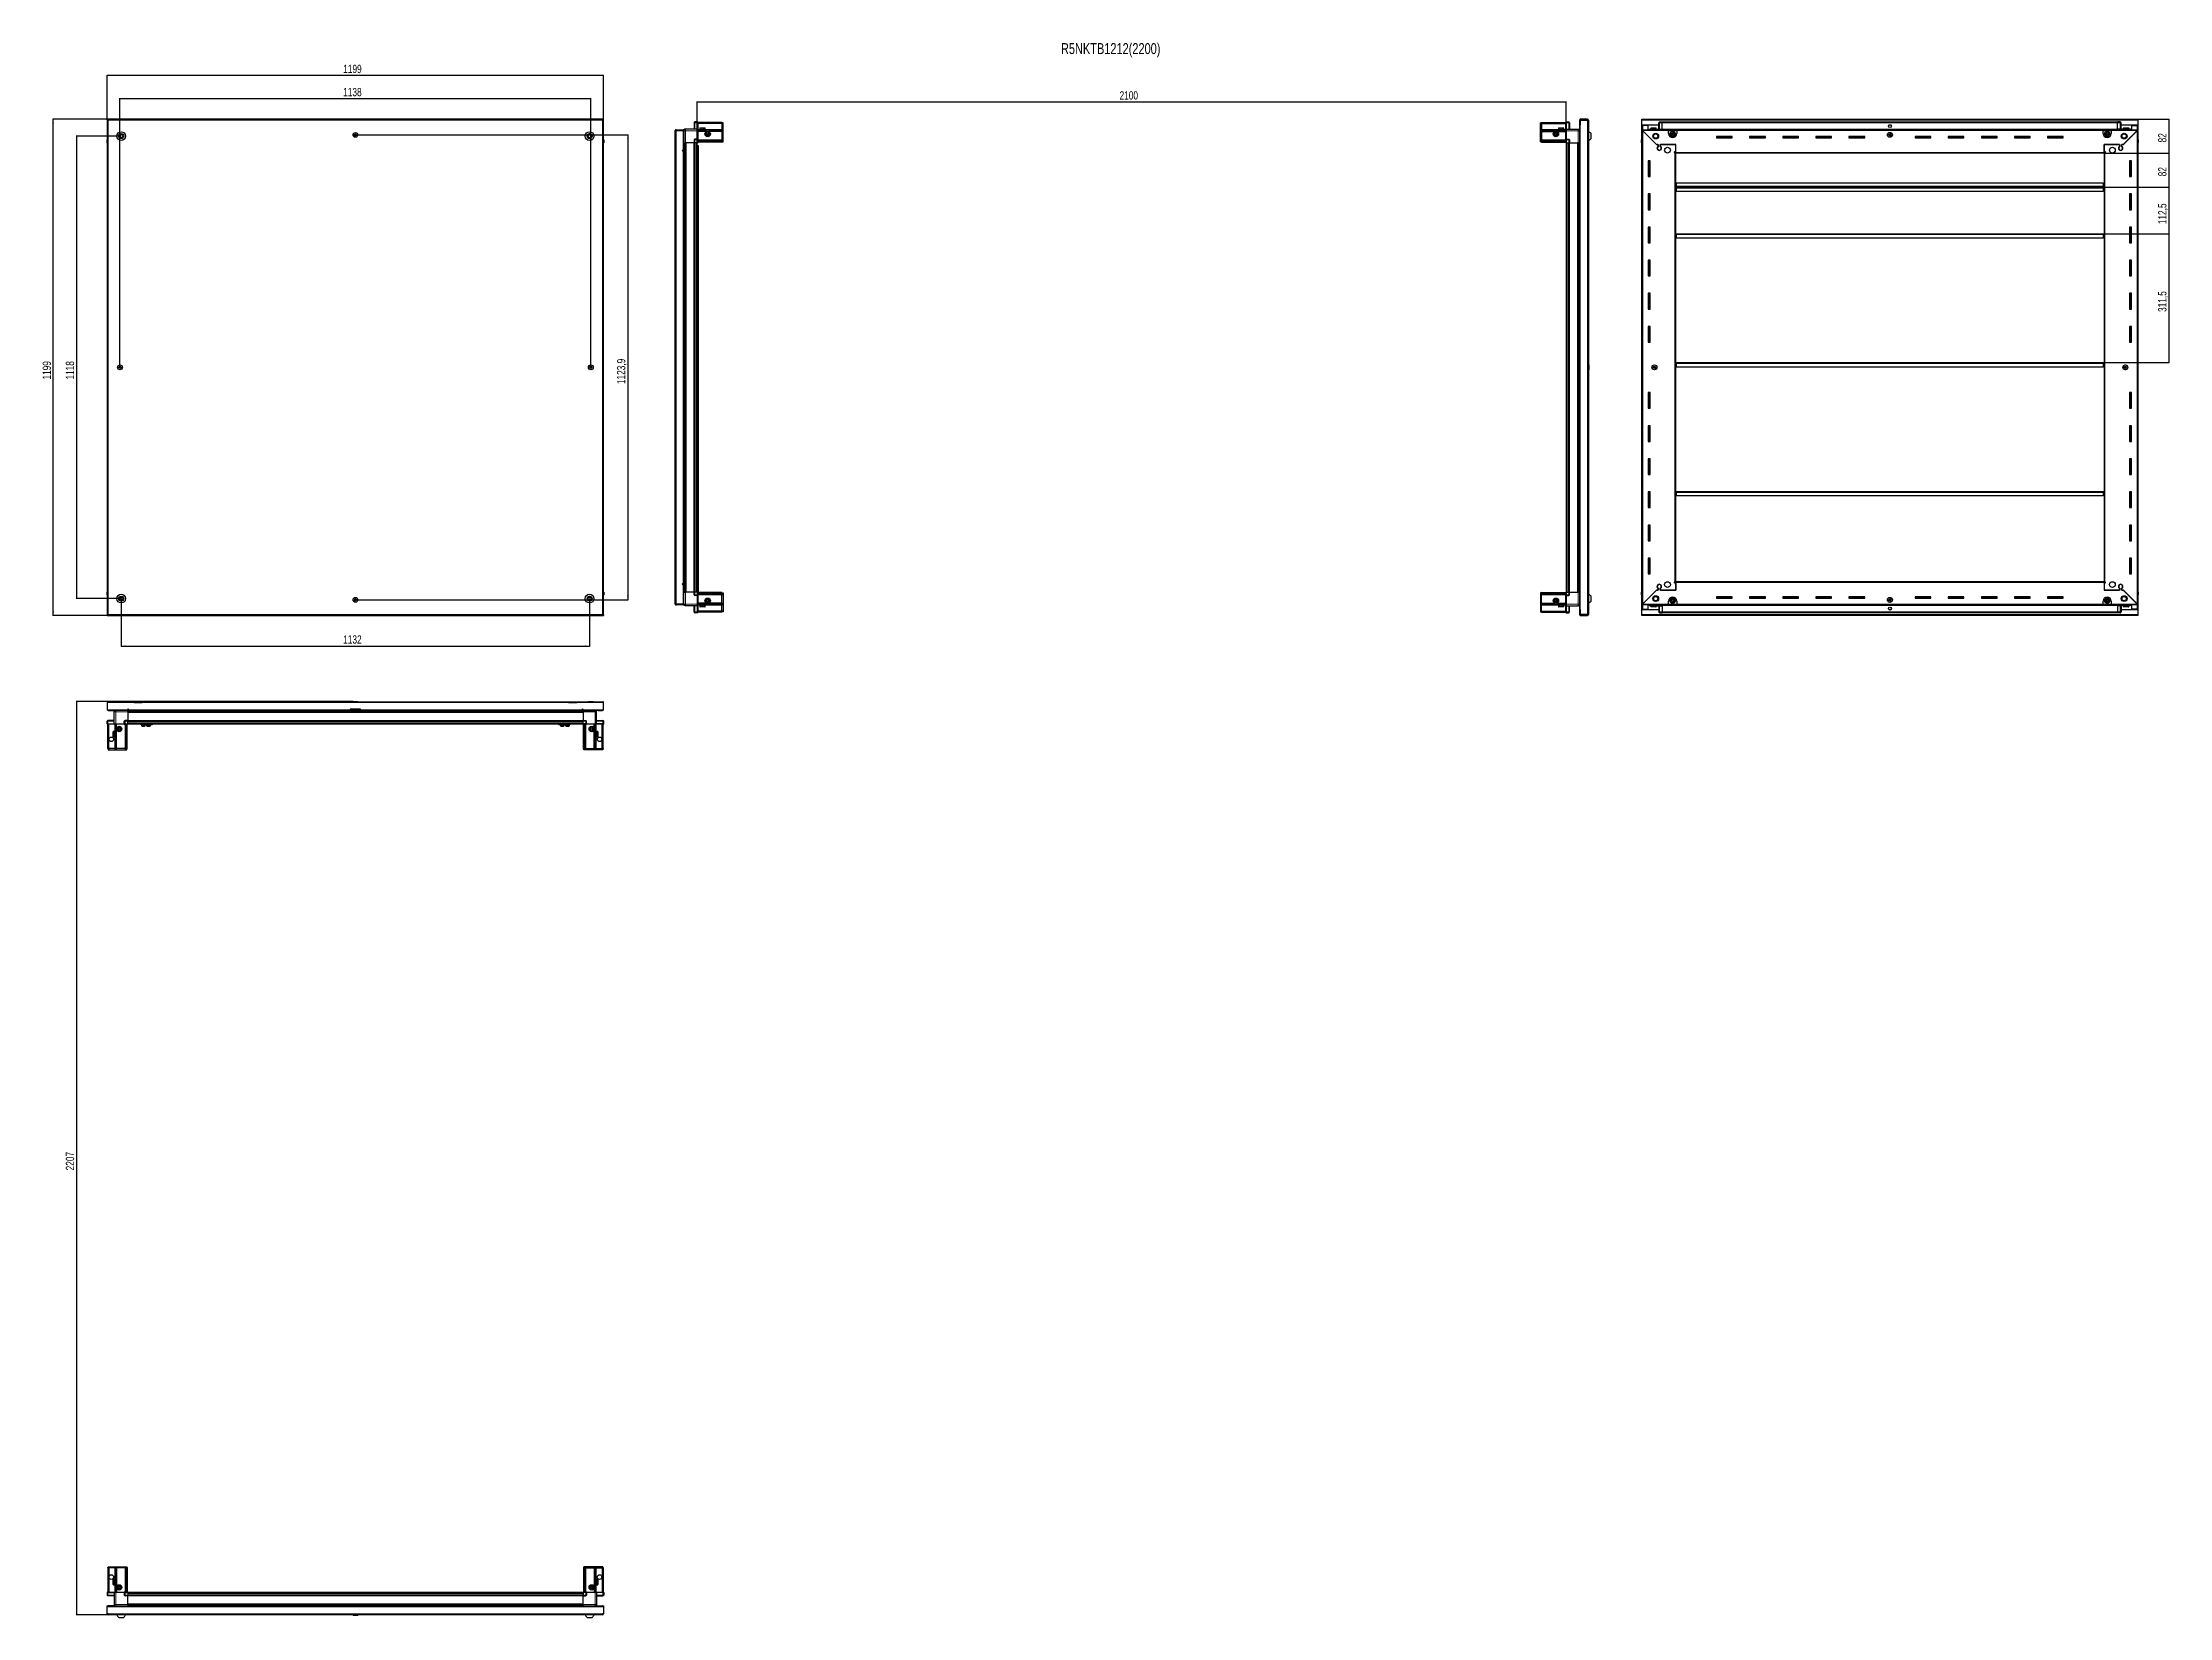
# Model space of a CAD drawing. Header units: millimetres. Extents: x 1315 to 6455, y -1845 to 1961.
import ezdxf

# ---------------------------------------------------------------- set-up
doc = ezdxf.new("R2010")
doc.units = ezdxf.units.MM
doc.layers.add('FORMAT', color=7, linetype='Continuous')
doc.styles.add('SLDTEXTSTYLE0', font='TXT', dxfattribs={"width": 0.75})
doc.dimstyles.new('SLDDIMSTYLE0', dxfattribs={"dimtxt": 20, "dimasz": 10, "dimexe": 0, "dimexo": 0.0625, "dimgap": 5, "dimtad": 2, "dimdec": 1, "dimrnd": 1e-09, "dimzin": 12, "dimdsep": 46, "dimtxsty": 'SLDTEXTSTYLE0', "dimsah": 1, "dimcen": 0.09, "dimadec": 0, "dimazin": 3, "dimtfac": 1, "dimtofl": 0, "dimtmove": 0, "dimatfit": 3, "dimfxl": 0, "dimfrac": 2, "dimtolj": 1, "dimtzin": 12, "dimarcsym": 0})

msp = doc.modelspace()

# ---------------------------------------------------------------- texts
at = {"layer": 'FORMAT', "insert": (3775.83, 1959.96), "char_height": 26.4583, "attachment_point": 1, "style": 'SLDTEXTSTYLE0'}
msp.add_mtext('R5NKTB1212(2200)', dxfattribs=at)

# ---------------------------------------------------------------- blocks, each defined once
blk = doc.blocks.new('_D')
at = {"layer": 'FORMAT'}
for p, q in [((1471.3, 1775.8), (1339.8, 1775.8)), ((1340.8, 576.8), (1340.8, 1775.8)), ((1471.3, 576.8), (1339.8, 576.8))]:
    blk.add_line(p, q, dxfattribs=at)
for points in [[(1340.8, 1775.8), (1339.3, 1765.8), (1342.4, 1765.8)], [(1340.8, 576.8), (1342.4, 586.8), (1339.3, 586.8)]]:
    blk.add_solid(points, dxfattribs=at)
at = {"layer": 'FORMAT', "insert": (1315, 1146.8), "char_height": 20, "attachment_point": 1, "rotation": 90, "style": 'SLDTEXTSTYLE0'}
blk.add_mtext('1199', dxfattribs=at)
blk = doc.blocks.new('_D_1')
at = {"layer": 'FORMAT'}
for p, q in [((1471.3, 1775.8), (1471.3, 1882.8)), ((2670.3, 1881.8), (1471.3, 1881.8)), ((2670.3, 1775.8), (2670.3, 1882.8))]:
    blk.add_line(p, q, dxfattribs=at)
for points in [[(1471.3, 1881.8), (1481.3, 1880.3), (1481.3, 1883.4)], [(2670.3, 1881.8), (2660.3, 1883.4), (2660.3, 1880.3)]]:
    blk.add_solid(points, dxfattribs=at)
at = {"layer": 'FORMAT', "insert": (2041.3, 1907.6), "char_height": 20, "attachment_point": 1, "style": 'SLDTEXTSTYLE0'}
blk.add_mtext('1199', dxfattribs=at)
blk = doc.blocks.new('_D_2')
at = {"layer": 'FORMAT'}
for p, q in [((1504.8, 617.3), (1504.8, 501.8)), ((2636.8, 617.3), (2636.8, 501.8)), ((1504.8, 502.8), (2636.8, 502.8))]:
    blk.add_line(p, q, dxfattribs=at)
for points in [[(1504.8, 502.8), (1514.8, 501.3), (1514.8, 504.4)], [(2636.8, 502.8), (2626.8, 504.4), (2626.8, 501.3)]]:
    blk.add_solid(points, dxfattribs=at)
at = {"layer": 'FORMAT', "insert": (2041.3, 528.6), "char_height": 20, "attachment_point": 1, "style": 'SLDTEXTSTYLE0'}
blk.add_mtext('1132', dxfattribs=at)
blk = doc.blocks.new('_D_3')
at = {"layer": 'FORMAT'}
for p, q in [((1501.8, 1176.3), (1501.8, 1826.8)), ((1501.8, 1825.8), (2639.8, 1825.8)), ((2639.8, 1176.3), (2639.8, 1826.8))]:
    blk.add_line(p, q, dxfattribs=at)
for points in [[(1501.8, 1825.8), (1511.8, 1824.3), (1511.8, 1827.4)], [(2639.8, 1825.8), (2629.8, 1827.4), (2629.8, 1824.3)]]:
    blk.add_solid(points, dxfattribs=at)
at = {"layer": 'FORMAT', "insert": (2041.3, 1851.6), "char_height": 20, "attachment_point": 1, "style": 'SLDTEXTSTYLE0'}
blk.add_mtext('1138', dxfattribs=at)
blk = doc.blocks.new('_D_4')
at = {"layer": 'FORMAT'}
for p, q in [((2070.8, 1738.3), (2729.8, 1738.3)), ((2728.8, 1738.3), (2728.8, 614.5)), ((2070.8, 614.5), (2729.8, 614.5))]:
    blk.add_line(p, q, dxfattribs=at)
for points in [[(2728.8, 1738.3), (2727.3, 1728.3), (2730.4, 1728.3)], [(2728.8, 614.5), (2730.4, 624.5), (2727.3, 624.5)]]:
    blk.add_solid(points, dxfattribs=at)
at = {"layer": 'FORMAT', "insert": (2703, 1135.8), "char_height": 20, "attachment_point": 1, "rotation": 90, "style": 'SLDTEXTSTYLE0'}
blk.add_mtext('1123,9', dxfattribs=at)
blk = doc.blocks.new('_D_5')
at = {"layer": 'FORMAT'}
for p, q in [((1504.8, 1735.3), (1395.8, 1735.3)), ((1396.8, 1735.3), (1396.8, 617.3)), ((1504.8, 617.3), (1395.8, 617.3))]:
    blk.add_line(p, q, dxfattribs=at)
for points in [[(1396.8, 1735.3), (1395.3, 1725.3), (1398.4, 1725.3)], [(1396.8, 617.3), (1398.4, 627.3), (1395.3, 627.3)]]:
    blk.add_solid(points, dxfattribs=at)
at = {"layer": 'FORMAT', "insert": (1371, 1146.8), "char_height": 20, "attachment_point": 1, "rotation": 90, "style": 'SLDTEXTSTYLE0'}
blk.add_mtext('1118', dxfattribs=at)
blk = doc.blocks.new('_D_6')
at = {"layer": 'FORMAT'}
for p, q in [((2897, 1719.3), (2897, 1818.8)), ((2897, 1817.8), (4997, 1817.8)), ((4997, 1719.3), (4997, 1818.8))]:
    blk.add_line(p, q, dxfattribs=at)
for points in [[(2897, 1817.8), (2907, 1816.3), (2907, 1819.4)], [(4997, 1817.8), (4987, 1819.4), (4987, 1816.3)]]:
    blk.add_solid(points, dxfattribs=at)
at = {"layer": 'FORMAT', "insert": (3917.4, 1843.6), "char_height": 20, "attachment_point": 1, "style": 'SLDTEXTSTYLE0'}
blk.add_mtext('2100', dxfattribs=at)
blk = doc.blocks.new('_D_7')
at = {"layer": 'FORMAT'}
for p, q in [((6378.6, 1775.8), (6454.1, 1775.8)), ((6453.1, 1775.8), (6453.1, 1693.8)), ((6296.6, 1693.8), (6454.1, 1693.8))]:
    blk.add_line(p, q, dxfattribs=at)
for points in [[(6453.1, 1775.8), (6451.5, 1765.8), (6454.6, 1765.8)], [(6453.1, 1693.8), (6454.6, 1703.8), (6451.5, 1703.8)]]:
    blk.add_solid(points, dxfattribs=at)
at = {"layer": 'FORMAT', "insert": (6427.3, 1720), "char_height": 20, "attachment_point": 1, "rotation": 90, "style": 'SLDTEXTSTYLE0'}
blk.add_mtext('82', dxfattribs=at)
blk = doc.blocks.new('_D_8')
at = {"layer": 'FORMAT'}
for p, q in [((6295.6, 1499.3), (6454.1, 1499.3)), ((6453.1, 1499.3), (6453.1, 1187.8)), ((6295.6, 1187.8), (6454.1, 1187.8))]:
    blk.add_line(p, q, dxfattribs=at)
for points in [[(6453.1, 1499.3), (6451.5, 1489.3), (6454.6, 1489.3)], [(6453.1, 1187.8), (6454.6, 1197.8), (6451.5, 1197.8)]]:
    blk.add_solid(points, dxfattribs=at)
at = {"layer": 'FORMAT', "insert": (6427.3, 1310.3), "char_height": 20, "attachment_point": 1, "rotation": 90, "style": 'SLDTEXTSTYLE0'}
blk.add_mtext('311,5', dxfattribs=at)
blk = doc.blocks.new('_D_9')
at = {"layer": 'FORMAT'}
for p, q in [((6295.6, 1611.8), (6454.1, 1611.8)), ((6453.1, 1611.8), (6453.1, 1499.3)), ((6295.6, 1499.3), (6454.1, 1499.3))]:
    blk.add_line(p, q, dxfattribs=at)
for points in [[(6453.1, 1611.8), (6451.5, 1601.8), (6454.6, 1601.8)], [(6453.1, 1499.3), (6454.6, 1509.3), (6451.5, 1509.3)]]:
    blk.add_solid(points, dxfattribs=at)
at = {"layer": 'FORMAT', "insert": (6427.3, 1522.3), "char_height": 20, "attachment_point": 1, "rotation": 90, "style": 'SLDTEXTSTYLE0'}
blk.add_mtext('112,5', dxfattribs=at)
blk = doc.blocks.new('_D_10')
at = {"layer": 'FORMAT'}
for p, q in [((6296.6, 1693.8), (6454.1, 1693.8)), ((6453.1, 1693.8), (6453.1, 1611.8)), ((6295.6, 1611.8), (6454.1, 1611.8))]:
    blk.add_line(p, q, dxfattribs=at)
for points in [[(6453.1, 1693.8), (6451.5, 1683.8), (6454.6, 1683.8)], [(6453.1, 1611.8), (6454.6, 1621.8), (6451.5, 1621.8)]]:
    blk.add_solid(points, dxfattribs=at)
at = {"layer": 'FORMAT', "insert": (6427.3, 1638), "char_height": 20, "attachment_point": 1, "rotation": 90, "style": 'SLDTEXTSTYLE0'}
blk.add_mtext('82', dxfattribs=at)
blk = doc.blocks.new('_D_11')
at = {"layer": 'FORMAT'}
for p, q in [((2065, 368.6), (1395.8, 368.6)), ((1396.8, 368.6), (1396.8, -1838.4)), ((1473.4, -1838.4), (1395.8, -1838.4))]:
    blk.add_line(p, q, dxfattribs=at)
for points in [[(1396.8, 368.6), (1395.3, 358.6), (1398.4, 358.6)], [(1396.8, -1838.4), (1398.4, -1828.4), (1395.3, -1828.4)]]:
    blk.add_solid(points, dxfattribs=at)
at = {"layer": 'FORMAT', "insert": (1371, -764.4), "char_height": 20, "attachment_point": 1, "rotation": 90, "style": 'SLDTEXTSTYLE0'}
blk.add_mtext('2207', dxfattribs=at)

# ---------------------------------------------------------------- dimensions: what is measured, and where the dimension line sits
at = {"layer": 'FORMAT'}
for base, p1, p2, picture, middle in [((1471.32, 1881.82), (2670.32, 1775.82), (1471.32, 1775.82), '_D_1', (2070.82, 1881.82)), ((2639.82, 1825.82), (1501.82, 1176.32), (2639.82, 1176.32), '_D_3', (2070.82, 1825.82)), ((2636.82, 502.82), (1504.82, 617.32), (2636.82, 617.32), '_D_2', (2070.82, 502.82))]:
    dim = msp.add_linear_dim(base=base, p1=p1, p2=p2, dimstyle='SLDDIMSTYLE0', dxfattribs=at)
    dim.commit()
    dim.dimension.update_dxf_attribs({"geometry": picture, "text_midpoint": middle, "dimtype": 160})
for base, p1, p2, angle, picture, middle in [((4996.98, 1817.82), (2896.98, 1719.32), (4996.98, 1719.32), 0, '_D_6', (3946.98, 1817.82)), ((1340.82, 1775.82), (1471.32, 576.82), (1471.32, 1775.82), 90, '_D', (1340.82, 1176.32)), ((6453.08, 1693.82), (6378.58, 1775.82), (6296.58, 1693.82), 90, '_D_7', (6453.08, 1734.82)), ((1396.82, 617.32), (1504.82, 1735.32), (1504.82, 617.32), 90, '_D_5', (1396.82, 1176.32)), ((2728.8202948, 614.47343353), (2070.8199379, 1738.32343353), (2070.8199379, 614.47343353), 90, '_D_4', (2728.8202948, 1176.39843353)), ((6453.08, 1611.82), (6296.58, 1693.82), (6295.58, 1611.82), 90, '_D_10', (6453.08, 1652.82)), ((6453.08, 1499.32), (6295.58, 1611.82), (6295.58, 1499.32), 90, '_D_9', (6453.08, 1555.57)), ((6453.08, 1187.82), (6295.58, 1499.32), (6295.58, 1187.82), 90, '_D_8', (6453.08, 1343.57)), ((1396.82, -1838.36), (2065.03, 368.64), (1473.42, -1838.36), 90, '_D_11', (1396.82, -734.86))]:
    dim = msp.add_linear_dim(base=base, p1=p1, p2=p2, angle=angle, dimstyle='SLDDIMSTYLE0', dxfattribs=at)
    dim.commit()
    dim.dimension.update_dxf_attribs({"geometry": picture, "text_midpoint": middle, "dimtype": 160})

# ---------------------------------------------------------------- linework, layer by layer
at = {"color": 7, "linetype": 'Continuous', "lineweight": 25}
for p, q in [((1473.42, 1775.82), (1471.32, 1775.82)), ((1471.32, 1774.32), (1471.32, 1775.82)), ((1471.32, 1774.32), (1473.42, 1774.32)), ((1471.32, 1774.32), (1471.32, 1773.72)), ((1471.32, 1773.72), (1471.32, 578.92)), ((1471.32, 1773.72), (1473.42, 1773.72)), ((1473.42, 1775.82), (1473.42, 1773.72)), ((2668.22, 1775.82), (1473.42, 1775.82)), ((2668.22, 1773.72), (2668.22, 1775.82)), ((2670.32, 1775.82), (2668.22, 1775.82)), ((2668.22, 1774.32), (2670.32, 1774.32)), ((2668.22, 1773.72), (2670.32, 1773.72)), ((2670.32, 1774.32), (2670.32, 1775.82)), ((2670.32, 1773.72), (2670.32, 1774.32)), ((2670.32, 578.92), (2670.32, 1773.72)), ((2845.13, 1748.47), (2843.63, 1748.47)), ((2843.63, 1747.97), (2843.63, 1748.47)), ((2843.63, 604.67), (2843.63, 1747.97)), ((2845.73, 1749.07), (2845.73, 1750.57)), ((2845.73, 1750.57), (2846.63, 1750.57)), ((2845.73, 1749.07), (2846.63, 1749.07)), ((2845.73, 1748.57), (2863.13, 1748.57)), ((2846.63, 1749.07), (2846.63, 1750.57)), ((2846.63, 1750.57), (2863.13, 1750.57)), ((2846.63, 1749.07), (2863.13, 1749.07)), ((2863.13, 1749.07), (2863.13, 1750.57)), ((2864.63, 1748.57), (2863.13, 1748.57)), ((2863.13, 1748.57), (2863.13, 1701.07)), ((2864.63, 1748.32), (2864.63, 1719.32)), ((2897.13, 1752.32), (2868.13, 1752.32)), ((2889.13, 1767.32), (2889.13, 1752.32)), ((2897.13, 1769.32), (2891.13, 1769.32)), ((2897.13, 1769.32), (2897.46, 1769.32)), ((2897.13, 1769.32), (2897.13, 1767.32)), ((2897.13, 1752.52), (2897.13, 1767.32)), ((2897.13, 1752.52), (2897.13, 1767.32)), ((2897.13, 1752.32), (2897.13, 1752.52)), ((2897.13, 1752.32), (2898.33, 1752.32)), ((2897.13, 1748.32), (2897.13, 1752.32)), ((2897.13, 1728.02), (2897.13, 1748.32)), ((2898.33, 1768.82), (2897.46, 1769.32)), ((2898.33, 1767.32), (2898.33, 1768.82)), ((2956.63, 1767.82), (2898.33, 1767.82)), ((2898.33, 1767.32), (2898.33, 1752.52)), ((2956.63, 1765.32), (2898.33, 1765.32)), ((2898.33, 1752.52), (2898.33, 1752.32)), ((2898.33, 1752.32), (2898.33, 1748.32)), ((2956.63, 1749.82), (2898.33, 1749.82)), ((2898.33, 1748.32), (2898.33, 1728.02)), ((2903.13, 1754.22), (2903.13, 1751.82)), ((2903.13, 1751.82), (2903.13, 1751.32)), ((2903.13, 1751.32), (2903.26, 1751.32)), ((2903.45, 1751.82), (2903.26, 1751.82)), ((2903.26, 1751.82), (2903.26, 1751.32)), ((2903.26, 1751.32), (2903.45, 1751.32)), ((2903.45, 1751.82), (2903.45, 1751.32)), ((2903.45, 1751.32), (2903.98, 1751.32)), ((2903.93, 1755.02), (2911.09, 1755.02)), ((2904.38, 1751.82), (2903.98, 1751.82)), ((2903.98, 1751.82), (2903.98, 1751.32)), ((2903.98, 1751.32), (2904.38, 1751.32)), ((2904.38, 1751.82), (2904.38, 1751.32)), ((2904.38, 1751.32), (2905.25, 1751.32)), ((2905.23, 1751.32), (2905.23, 1751.22)), ((2905.23, 1751.22), (2914.03, 1751.22)), ((2905.82, 1751.82), (2905.25, 1751.82)), ((2905.25, 1751.82), (2905.25, 1751.32)), ((2905.25, 1751.32), (2905.82, 1751.32)), ((2905.63, 1750.82), (2906.32, 1750.34)), ((2905.63, 1750.82), (2910.66, 1750.82)), ((2906.32, 1750.34), (2905.63, 1749.86)), ((2905.63, 1749.86), (2905.63, 1749.82)), ((2905.63, 1749.86), (2910.66, 1749.86)), ((2905.82, 1751.82), (2905.82, 1751.32)), ((2905.82, 1751.32), (2906.95, 1751.32)), ((2906.32, 1750.34), (2910.48, 1750.34)), ((2907.64, 1751.82), (2906.95, 1751.82)), ((2906.95, 1751.82), (2906.95, 1751.32)), ((2906.95, 1751.32), (2907.64, 1751.32)), ((2907.64, 1751.82), (2907.64, 1751.32)), ((2907.64, 1751.32), (2908.91, 1751.32)), ((2909.65, 1751.82), (2908.91, 1751.82)), ((2908.91, 1751.82), (2908.91, 1751.32)), ((2908.91, 1751.32), (2909.14, 1751.32)), ((2909.14, 1751.82), (2909.14, 1751.32)), ((2909.64, 1751.82), (2909.64, 1751.32)), ((2909.64, 1751.32), (2909.65, 1751.32)), ((2909.65, 1751.82), (2909.65, 1751.32)), ((2909.65, 1751.32), (2910.94, 1751.32)), ((2910.48, 1750.34), (2912.94, 1750.34)), ((2910.66, 1750.82), (2913.63, 1750.82)), ((2910.66, 1749.86), (2913.63, 1749.86)), ((2911.65, 1751.82), (2910.94, 1751.82)), ((2910.94, 1751.82), (2910.94, 1751.32)), ((2911, 1751.82), (2911, 1751.32)), ((2911, 1751.32), (2911.65, 1751.32)), ((2911.09, 1755.02), (2915.33, 1755.02)), ((2911.65, 1751.82), (2911.65, 1751.32)), ((2911.65, 1751.32), (2912.84, 1751.32)), ((2913.46, 1751.82), (2912.84, 1751.82)), ((2912.84, 1751.82), (2912.84, 1751.32)), ((2912.84, 1751.32), (2913.46, 1751.32)), ((2912.94, 1750.34), (2913.63, 1750.82)), ((2913.63, 1749.86), (2912.94, 1750.34)), ((2913.46, 1751.82), (2913.46, 1751.32)), ((2913.46, 1751.32), (2914.43, 1751.32)), ((2913.63, 1749.82), (2913.63, 1749.86)), ((2914.03, 1751.22), (2914.03, 1751.32)), ((2914.9, 1751.82), (2914.43, 1751.82)), ((2914.43, 1751.82), (2914.43, 1751.32)), ((2914.43, 1751.32), (2914.9, 1751.32)), ((2914.9, 1751.82), (2914.9, 1751.32)), ((2914.9, 1751.32), (2915.55, 1751.32)), ((2915.82, 1751.82), (2915.55, 1751.82)), ((2915.55, 1751.82), (2915.55, 1751.32)), ((2915.55, 1751.32), (2915.82, 1751.32)), ((2915.82, 1751.82), (2915.82, 1751.32)), ((2915.82, 1751.32), (2916.09, 1751.32)), ((2916.13, 1751.82), (2916.09, 1751.82)), ((2916.09, 1751.82), (2916.09, 1751.32)), ((2916.09, 1751.32), (2916.13, 1751.32)), ((2916.13, 1751.82), (2916.13, 1754.22)), ((2916.13, 1751.82), (2916.13, 1751.32)), ((2956.63, 1767.82), (2956.63, 1765.32)), ((2959.63, 1767.02), (2956.63, 1767.82)), ((2956.63, 1765.32), (2956.63, 1750.82)), ((2959.63, 1765.17), (2956.63, 1765.32)), ((2956.63, 1750.82), (2956.63, 1749.82)), ((2956.63, 1749.82), (2956.63, 1746.32)), ((2959.63, 1749.02), (2956.63, 1749.82)), ((2959.63, 1765.17), (2959.63, 1767.02)), ((2959.63, 1750.82), (2959.63, 1765.17)), ((2959.63, 1749.02), (2959.63, 1750.82)), ((2959.63, 1745.99), (2959.63, 1749.02)), ((4934.33, 1767.02), (4937.33, 1767.82)), ((4934.33, 1765.17), (4934.33, 1767.02)), ((4934.33, 1765.17), (4937.33, 1765.32)), ((4934.33, 1750.82), (4934.33, 1765.17)), ((4934.33, 1749.02), (4934.33, 1750.82)), ((4934.33, 1749.02), (4937.33, 1749.82)), ((4934.33, 1745.99), (4934.33, 1749.02)), ((4937.33, 1767.82), (4937.33, 1765.32)), ((4937.33, 1767.82), (4995.63, 1767.82)), ((4937.33, 1765.32), (4937.33, 1750.82)), ((4937.33, 1765.32), (4995.63, 1765.32)), ((4937.33, 1750.82), (4937.33, 1749.82)), ((4937.33, 1749.82), (4937.33, 1746.32)), ((4937.33, 1749.82), (4995.63, 1749.82)), ((4977.83, 1754.22), (4977.83, 1751.32)), ((4977.83, 1751.32), (4977.86, 1751.32)), ((4977.98, 1751.82), (4977.86, 1751.82)), ((4977.86, 1751.82), (4977.86, 1751.32)), ((4977.86, 1751.32), (4977.98, 1751.32)), ((4977.98, 1751.82), (4977.98, 1751.32)), ((4977.98, 1751.32), (4978.39, 1751.32)), ((4978.73, 1751.82), (4978.39, 1751.82)), ((4978.39, 1751.82), (4978.39, 1751.32)), ((4978.39, 1751.32), (4978.73, 1751.32)), ((4978.63, 1755.02), (4990.03, 1755.02)), ((4978.73, 1751.82), (4978.73, 1751.32)), ((4978.73, 1751.32), (4979.51, 1751.32)), ((4980.03, 1751.82), (4979.51, 1751.82)), ((4979.51, 1751.82), (4979.51, 1751.32)), ((4979.51, 1751.32), (4980.03, 1751.32)), ((4979.93, 1751.32), (4979.93, 1751.22)), ((4979.93, 1751.22), (4988.73, 1751.22)), ((4980.03, 1751.82), (4980.03, 1751.32)), ((4980.03, 1751.32), (4981.09, 1751.32)), ((4980.33, 1750.82), (4981.02, 1750.34)), ((4980.33, 1750.82), (4988.33, 1750.82)), ((4981.02, 1750.34), (4980.33, 1749.86)), ((4980.33, 1749.86), (4980.33, 1749.82)), ((4980.33, 1749.86), (4988.33, 1749.86)), ((4981.02, 1750.34), (4987.64, 1750.34)), ((4981.75, 1751.82), (4981.09, 1751.82)), ((4981.09, 1751.82), (4981.09, 1751.32)), ((4981.09, 1751.32), (4981.75, 1751.32)), ((4981.75, 1751.82), (4981.75, 1751.32)), ((4981.75, 1751.32), (4982.99, 1751.32)), ((4983.72, 1751.82), (4982.99, 1751.82)), ((4982.99, 1751.82), (4982.99, 1751.32)), ((4982.99, 1751.32), (4983.42, 1751.32)), ((4983.42, 1751.82), (4983.42, 1751.32)), ((4983.72, 1751.82), (4983.72, 1751.32)), ((4983.72, 1751.32), (4985.02, 1751.32)), ((4985.75, 1751.82), (4985.02, 1751.82)), ((4985.02, 1751.82), (4985.02, 1751.32)), ((4985.29, 1751.82), (4985.29, 1751.32)), ((4985.29, 1751.32), (4985.75, 1751.32)), ((4985.75, 1751.82), (4985.75, 1751.32)), ((4985.75, 1751.32), (4986.98, 1751.32)), ((4987.64, 1751.82), (4986.98, 1751.82)), ((4986.98, 1751.82), (4986.98, 1751.32)), ((4986.98, 1751.32), (4987.64, 1751.32)), ((4987.64, 1751.82), (4987.64, 1751.32)), ((4987.64, 1751.32), (4988.69, 1751.32)), ((4987.64, 1750.34), (4988.33, 1750.82)), ((4988.33, 1749.86), (4987.64, 1750.34)), ((4988.33, 1749.82), (4988.33, 1749.86)), ((4989.21, 1751.82), (4988.69, 1751.82)), ((4988.69, 1751.82), (4988.69, 1751.32)), ((4988.69, 1751.32), (4989.21, 1751.32)), ((4988.73, 1751.22), (4988.73, 1751.32)), ((4989.21, 1751.82), (4989.21, 1751.32)), ((4989.21, 1751.32), (4989.96, 1751.32)), ((4990.29, 1751.82), (4989.96, 1751.82)), ((4989.96, 1751.82), (4989.96, 1751.32)), ((4989.96, 1751.32), (4990.29, 1751.32)), ((4990.29, 1751.82), (4990.29, 1751.32)), ((4990.29, 1751.32), (4990.69, 1751.32)), ((4990.8, 1751.82), (4990.69, 1751.82)), ((4990.69, 1751.82), (4990.69, 1751.32)), ((4990.69, 1751.32), (4990.8, 1751.32)), ((4990.8, 1751.82), (4990.8, 1751.32)), ((4990.8, 1751.32), (4990.83, 1751.32)), ((4990.83, 1751.32), (4990.83, 1754.22)), ((4996.49, 1769.32), (4995.63, 1768.82)), ((4996.49, 1769.32), (4995.63, 1768.82)), ((4995.63, 1768.82), (4995.63, 1767.32)), ((4995.63, 1752.52), (4995.63, 1767.32)), ((4995.63, 1752.32), (4995.63, 1752.52)), ((4996.83, 1752.32), (4995.63, 1752.32)), ((4995.63, 1748.32), (4995.63, 1752.32)), ((4995.63, 1728.02), (4995.63, 1748.32)), ((4996.83, 1769.32), (4996.49, 1769.32)), ((4996.83, 1769.32), (4996.49, 1769.32)), ((4996.83, 1769.32), (4996.83, 1769.32)), ((4996.83, 1767.32), (4996.83, 1769.32)), ((4996.83, 1769.32), (5002.83, 1769.32)), ((4996.83, 1767.32), (4996.83, 1752.52)), ((4996.83, 1752.52), (4996.83, 1752.32)), ((4996.83, 1752.32), (4996.83, 1748.32)), ((4996.83, 1752.32), (5025.83, 1752.32)), ((4996.83, 1748.32), (4996.83, 1728.02)), ((5004.83, 1767.32), (5004.83, 1752.32)), ((5028.73, 1760.82), (5028.73, 591.82)), ((5028.73, 1760.82), (5030.83, 1760.82)), ((5028.83, 1773.72), (5028.83, 1761.32)), ((5028.83, 1761.32), (5030.33, 1761.32)), ((5030.33, 1773.72), (5030.33, 1761.32)), ((5030.83, 1760.82), (5030.83, 1773.72)), ((5030.83, 1773.72), (5048.23, 1773.72)), ((5048.23, 1775.82), (5030.93, 1775.82)), ((5048.23, 1774.32), (5030.93, 1774.32)), ((5048.23, 1774.32), (5048.23, 1775.82)), ((5048.23, 1773.72), (5050.33, 1773.72)), ((5050.33, 1773.72), (5050.33, 578.92)), ((5179.58, 1773.72), (5179.58, 1775.82)), ((5179.58, 1775.82), (6378.58, 1775.82)), ((5179.58, 1761.32), (5179.58, 1773.72)), ((5220.58, 1761.32), (5179.58, 1761.32)), ((5179.58, 1760.82), (5179.58, 1761.32)), ((5179.58, 1760.82), (5181.68, 1760.82)), ((5179.58, 1750.57), (5179.58, 1760.82)), ((5179.58, 1749.07), (5179.58, 1750.57)), ((5179.58, 1750.57), (5180.58, 1750.57)), ((5179.58, 1748.57), (5179.58, 1749.07)), ((5179.58, 1749.07), (5180.58, 1749.07)), ((5179.58, 604.07), (5179.58, 1748.57)), ((5181.08, 1748.57), (5179.58, 1748.57)), ((5180.58, 1750.57), (5244.08, 1750.57)), ((5180.58, 1749.07), (5180.58, 1750.57)), ((5181.08, 1760.82), (5181.08, 1761.32)), ((5181.18, 1748.47), (5215.08, 1714.57)), ((5194.58, 1760.82), (5181.68, 1760.82)), ((5215.78, 1713.87), (5181.68, 1747.97)), ((5194.58, 1750.57), (5194.58, 1760.82)), ((5200.08, 1752.32), (5229.08, 1752.32)), ((5201.58, 1754.22), (5201.58, 1752.32)), ((5202.38, 1755.02), (5213.78, 1755.02)), ((5214.58, 1752.32), (5214.58, 1754.22)), ((5220.58, 1752.32), (5220.58, 1767.32)), ((5221.26, 1768.82), (5221.26, 1768.82)), ((5222.58, 1769.32), (5229.08, 1769.32)), ((5222.58, 1769.32), (5229.08, 1769.32)), ((5229.01, 1750.57), (5229.08, 1752.29)), ((5229.08, 1769.32), (5229.08, 1769.32)), ((5229.08, 1769.32), (5229.08, 1769.32)), ((5229.08, 1769.32), (5229.08, 1767.32)), ((6329.08, 1769.17), (5229.08, 1769.17)), ((5229.08, 1752.32), (5229.08, 1767.32)), ((5229.08, 1752.32), (5229.08, 1751.82)), ((5229.08, 1751.17), (6329.08, 1751.17)), ((5244.08, 1748.47), (5244.08, 1750.57)), ((5244.08, 1750.57), (5264.08, 1750.57)), ((5244.08, 1749.07), (5264.08, 1749.07)), ((5244.08, 1741.57), (5244.08, 1748.47)), ((5264.08, 1750.57), (6294.08, 1750.57)), ((5264.08, 1750.57), (5264.08, 1748.47)), ((5264.08, 1748.47), (5264.08, 1741.57)), ((5781.96, 1761.32), (5776.21, 1761.32)), ((6294.08, 1748.47), (6294.08, 1750.57)), ((6294.08, 1750.57), (6314.08, 1750.57)), ((6294.08, 1749.07), (6314.08, 1749.07)), ((6294.08, 1741.57), (6294.08, 1748.47)), ((6314.08, 1750.57), (6314.08, 1748.47)), ((6314.08, 1750.57), (6377.58, 1750.57)), ((6314.08, 1748.47), (6314.08, 1741.57)), ((6335.58, 1769.32), (6329.08, 1769.32)), ((6329.08, 1769.32), (6329.08, 1769.32)), ((6335.58, 1769.32), (6329.08, 1769.32)), ((6329.08, 1769.32), (6329.08, 1767.32)), ((6329.08, 1752.32), (6329.08, 1767.32)), ((6329.08, 1752.32), (6329.08, 1751.82)), ((6358.08, 1752.32), (6329.08, 1752.32)), ((6329.08, 1752.29), (6329.16, 1750.57)), ((6337.58, 1767.32), (6337.58, 1767.32)), ((6337.58, 1752.32), (6337.58, 1767.32)), ((6378.58, 1761.32), (6337.58, 1761.32)), ((6376.48, 1747.97), (6342.38, 1713.87)), ((6343.08, 1714.57), (6376.98, 1748.47)), ((6343.58, 1754.22), (6343.58, 1752.32)), ((6344.38, 1755.02), (6355.78, 1755.02)), ((6356.58, 1752.32), (6356.58, 1754.22)), ((6363.58, 1750.57), (6363.58, 1760.82)), ((6363.58, 1760.82), (6376.48, 1760.82)), ((6376.48, 1760.82), (6378.58, 1760.82)), ((6377.08, 1760.82), (6377.08, 1761.32)), ((6377.08, 1748.57), (6378.58, 1748.57)), ((6377.58, 1749.07), (6377.58, 1750.57)), ((6377.58, 1750.57), (6378.58, 1750.57)), ((6377.58, 1749.07), (6378.58, 1749.07)), ((6378.58, 1775.82), (6378.58, 1773.72)), ((6378.58, 1773.72), (6378.58, 1761.32)), ((6378.58, 1760.82), (6378.58, 1761.32)), ((6378.58, 1760.82), (6378.58, 1750.57)), ((6378.58, 1749.07), (6378.58, 1750.57)), ((6378.58, 1749.07), (6378.58, 1748.57)), ((6378.58, 1748.57), (6378.58, 604.07)), ((1470.82, 1725.82), (1470.82, 1719.32)), ((1470.82, 1719.32), (1470.82, 1725.82)), ((1470.82, 1719.32), (1470.82, 1719.32)), ((1471.32, 1719.32), (1470.82, 1719.32)), ((1470.97, 1719.32), (1470.97, 633.32)), ((2670.32, 1727.15), (2670.32, 1727.15)), ((2670.32, 1719.32), (2670.82, 1719.32)), ((2670.67, 633.32), (2670.67, 1719.32)), ((2670.82, 1725.82), (2670.82, 1719.32)), ((2670.82, 1719.32), (2670.82, 1725.82)), ((2670.82, 1719.32), (2670.82, 1719.32)), ((2670.82, 1719.32), (2670.82, 1719.32)), ((2843.63, 1743.96), (2843.33, 1743.96)), ((2843.33, 1732.39), (2843.33, 1743.96)), ((2843.33, 1732.39), (2843.63, 1732.39)), ((2863.13, 1701.07), (2861.78, 1701.07)), ((2861.78, 1699.07), (2862.53, 1699.07)), ((2862.53, 1699.07), (2864.63, 1699.07)), ((2863.13, 1722.07), (2864.63, 1722.07)), ((2864.63, 1719.32), (2863.13, 1719.32)), ((2864.63, 1699.07), (2864.63, 653.57)), ((2865.28, 633.32), (2865.28, 1719.32)), ((2867.07, 1719.32), (2867.07, 633.32)), ((2867.1, 1719.32), (2867.1, 633.32)), ((2889.13, 1719.32), (2868.13, 1719.32)), ((2889.13, 1725.82), (2889.13, 1719.32)), ((2889.13, 1719.32), (2891.13, 1719.32)), ((2889.78, 633.32), (2889.78, 1719.32)), ((2897.13, 1727.82), (2891.13, 1727.82)), ((2897.13, 1719.32), (2891.13, 1719.32)), ((2896.98, 633.32), (2896.98, 1719.32)), ((2896.98, 1712.32), (2899.48, 1712.32)), ((2897.13, 1727.82), (2897.13, 1728.02)), ((2897.13, 1727.82), (2897.13, 1725.82)), ((2897.13, 1727.82), (2898.33, 1727.82)), ((2897.13, 1719.32), (2897.13, 1725.82)), ((2897.13, 1719.32), (2897.13, 1725.82)), ((2897.13, 1719.32), (2897.46, 1719.32)), ((2897.13, 1719.32), (2897.13, 1719.32)), ((2897.46, 1719.32), (2897.46, 1725.82)), ((2898.33, 1719.32), (2897.46, 1719.32)), ((2897.46, 1719.32), (2897.46, 1719.32)), ((2919.63, 1746.32), (2898.33, 1746.32)), ((2898.33, 1728.02), (2898.33, 1727.82)), ((2898.33, 1727.15), (2898.33, 1727.82)), ((2898.33, 1727.15), (2898.33, 1719.32)), ((2956.63, 1724.82), (2898.33, 1724.82)), ((2956.63, 1723.82), (2898.33, 1723.82)), ((2956.63, 1722.32), (2898.33, 1722.32)), ((2956.63, 1720.82), (2898.33, 1720.82)), ((2899.48, 1712.32), (2899.48, 638.82)), ((2956.63, 1746.32), (2924.63, 1746.32)), ((2956.63, 1746.32), (2956.63, 1725.82)), ((2956.63, 1746.32), (2959.63, 1745.99)), ((2956.63, 1725.82), (2956.63, 1724.82)), ((2956.63, 1724.82), (2956.63, 1723.82)), ((2956.63, 1724.82), (2959.63, 1724.02)), ((2956.63, 1723.82), (2956.63, 1722.32)), ((2956.63, 1723.82), (2959.63, 1723.28)), ((2956.63, 1722.32), (2959.63, 1722.78)), ((2956.63, 1722.32), (2956.63, 1720.82)), ((2956.63, 1720.82), (2959.63, 1721.63)), ((2959.63, 1725.82), (2959.63, 1745.99)), ((2959.63, 1724.02), (2959.63, 1725.82)), ((2959.63, 1723.28), (2959.63, 1724.02)), ((2959.63, 1722.78), (2959.63, 1723.28)), ((2959.63, 1721.63), (2959.63, 1722.78)), ((4937.33, 1746.32), (4934.33, 1745.99)), ((4934.33, 1725.82), (4934.33, 1745.99)), ((4934.33, 1724.02), (4934.33, 1725.82)), ((4937.33, 1724.82), (4934.33, 1724.02)), ((4934.33, 1723.28), (4934.33, 1724.02)), ((4937.33, 1723.82), (4934.33, 1723.28)), ((4934.33, 1722.78), (4934.33, 1723.28)), ((4934.33, 1721.63), (4934.33, 1722.78)), ((4937.33, 1722.32), (4934.33, 1722.78)), ((4937.33, 1720.82), (4934.33, 1721.63)), ((4937.33, 1746.32), (4937.33, 1725.82)), ((4937.33, 1746.32), (4969.33, 1746.32)), ((4937.33, 1725.82), (4937.33, 1724.82)), ((4937.33, 1724.82), (4937.33, 1723.82)), ((4937.33, 1724.82), (4995.63, 1724.82)), ((4937.33, 1723.82), (4995.63, 1723.82)), ((4937.33, 1723.82), (4937.33, 1722.32)), ((4937.33, 1722.32), (4995.63, 1722.32)), ((4937.33, 1722.32), (4937.33, 1720.82)), ((4937.33, 1720.82), (4995.63, 1720.82)), ((4974.33, 1746.32), (4995.63, 1746.32)), ((4995.63, 1727.82), (4995.63, 1728.02)), ((4996.83, 1727.82), (4995.63, 1727.82)), ((4995.63, 1727.82), (4995.63, 1727.15)), ((4995.63, 1719.32), (4995.63, 1727.15)), ((4996.49, 1719.32), (4995.63, 1719.32)), ((4996.49, 1725.82), (4996.49, 1719.32)), ((4996.83, 1719.32), (4996.49, 1719.32)), ((4996.83, 1728.02), (4996.83, 1727.82)), ((4996.83, 1725.82), (4996.83, 1727.82)), ((4996.83, 1725.82), (4996.83, 1727.82)), ((4996.83, 1727.82), (5002.83, 1727.82)), ((4996.83, 1725.82), (4996.83, 1719.32)), ((4996.83, 1719.32), (5002.83, 1719.32)), ((4996.98, 1719.32), (4996.98, 633.32)), ((5004.83, 1719.32), (5002.83, 1719.32)), ((5004.18, 1719.32), (5004.18, 633.32)), ((5004.83, 1725.82), (5004.83, 1719.32)), ((5004.83, 1719.32), (5025.83, 1719.32)), ((5026.85, 633.32), (5026.85, 1719.32)), ((5026.88, 633.32), (5026.88, 1719.32)), ((5028.68, 1719.32), (5028.68, 633.32)), ((5056.93, 1729.32), (5056.93, 1741.32)), ((5179.08, 1725.82), (5179.08, 1719.32)), ((5179.08, 1719.32), (5179.08, 1725.82)), ((5179.08, 1719.32), (5179.08, 1719.32)), ((5179.58, 1719.32), (5179.08, 1719.32)), ((5179.23, 1719.32), (5179.23, 633.32)), ((5215.08, 1714.57), (5219.28, 1714.57)), ((5216.48, 1714.57), (5215.78, 1713.87)), ((5218.58, 1714.57), (5216.48, 1714.57)), ((5218.58, 1714.57), (5218.58, 1710.68)), ((5219.28, 1714.57), (5219.28, 1710.29)), ((5219.58, 1701.71), (5219.58, 1700.95)), ((5223.88, 1714.57), (5261.58, 1714.57)), ((5223.88, 1710.29), (5223.88, 1714.57)), ((5224.58, 1710.68), (5224.58, 1714.57)), ((5261.58, 1714.57), (5224.58, 1714.57)), ((5258.73, 1697.32), (5261.58, 1697.32)), ((5261.58, 1696.32), (5259.58, 1696.32)), ((5259.58, 1696.32), (5259.58, 1695.32)), ((5261.58, 1695.92), (5261.58, 1714.57)), ((5261.58, 1697.32), (5261.58, 1714.57)), ((5398.08, 1734.32), (5360.08, 1734.32)), ((5360.08, 1734.32), (5360.08, 1730.82)), ((5398.08, 1731.57), (5360.08, 1731.57)), ((5360.08, 1730.82), (5398.08, 1730.82)), ((5398.08, 1730.82), (5398.08, 1734.32)), ((5478.08, 1734.32), (5440.08, 1734.32)), ((5440.08, 1734.32), (5440.08, 1730.82)), ((5478.08, 1731.57), (5440.08, 1731.57)), ((5440.08, 1730.82), (5478.08, 1730.82)), ((5478.08, 1730.82), (5478.08, 1734.32)), ((5558.08, 1734.32), (5520.08, 1734.32)), ((5520.08, 1734.32), (5520.08, 1730.82)), ((5558.08, 1731.57), (5520.08, 1731.57)), ((5520.08, 1730.82), (5558.08, 1730.82)), ((5558.08, 1730.82), (5558.08, 1734.32)), ((5638.08, 1734.32), (5600.08, 1734.32)), ((5600.08, 1734.32), (5600.08, 1730.82)), ((5638.08, 1731.57), (5600.08, 1731.57)), ((5600.08, 1730.82), (5638.08, 1730.82)), ((5638.08, 1730.82), (5638.08, 1734.32)), ((5718.08, 1734.32), (5680.08, 1734.32)), ((5680.08, 1734.32), (5680.08, 1730.82)), ((5718.08, 1731.57), (5680.08, 1731.57)), ((5680.08, 1730.82), (5718.08, 1730.82)), ((5718.08, 1730.82), (5718.08, 1734.32)), ((5878.08, 1734.32), (5840.08, 1734.32)), ((5840.08, 1734.32), (5840.08, 1730.82)), ((5878.08, 1731.57), (5840.08, 1731.57)), ((5840.08, 1730.82), (5878.08, 1730.82)), ((5878.08, 1730.82), (5878.08, 1734.32)), ((5958.08, 1734.32), (5920.08, 1734.32)), ((5920.08, 1734.32), (5920.08, 1730.82)), ((5958.08, 1731.57), (5920.08, 1731.57)), ((5920.08, 1730.82), (5958.08, 1730.82)), ((5958.08, 1730.82), (5958.08, 1734.32)), ((6038.08, 1734.32), (6000.08, 1734.32)), ((6000.08, 1734.32), (6000.08, 1730.82)), ((6038.08, 1731.57), (6000.08, 1731.57)), ((6000.08, 1730.82), (6038.08, 1730.82)), ((6038.08, 1730.82), (6038.08, 1734.32)), ((6118.08, 1734.32), (6080.08, 1734.32)), ((6080.08, 1734.32), (6080.08, 1730.82)), ((6118.08, 1731.57), (6080.08, 1731.57)), ((6080.08, 1730.82), (6118.08, 1730.82)), ((6118.08, 1730.82), (6118.08, 1734.32)), ((6198.08, 1734.32), (6160.08, 1734.32)), ((6160.08, 1734.32), (6160.08, 1730.82)), ((6198.08, 1731.57), (6160.08, 1731.57)), ((6160.08, 1730.82), (6198.08, 1730.82)), ((6198.08, 1730.82), (6198.08, 1734.32)), ((6296.58, 1714.57), (6334.28, 1714.57)), ((6296.58, 1695.92), (6296.58, 1714.57)), ((6296.58, 1714.57), (6296.58, 1697.32)), ((6333.58, 1714.57), (6296.58, 1714.57)), ((6296.58, 1697.32), (6299.43, 1697.32)), ((6298.58, 1696.32), (6296.58, 1696.32)), ((6298.58, 1695.32), (6298.58, 1696.32)), ((6333.58, 1714.57), (6333.58, 1710.68)), ((6334.28, 1714.57), (6334.28, 1710.29)), ((6338.58, 1701.71), (6338.58, 1700.95)), ((6338.88, 1714.57), (6343.08, 1714.57)), ((6338.88, 1710.29), (6338.88, 1714.57)), ((6341.68, 1714.57), (6339.58, 1714.57)), ((6339.58, 1710.68), (6339.58, 1714.57)), ((6342.38, 1713.87), (6341.68, 1714.57)), ((6378.58, 1727.15), (6378.58, 1727.15)), ((6378.58, 1719.32), (6379.08, 1719.32)), ((6378.93, 633.32), (6378.93, 1719.32)), ((6379.08, 1725.82), (6379.08, 1719.32)), ((6379.08, 1719.32), (6379.08, 1725.82)), ((6379.08, 1719.32), (6379.08, 1719.32)), ((6379.08, 1719.32), (6379.08, 1719.32)), ((5200.08, 1675.32), (5195.08, 1675.32)), ((5195.08, 1675.32), (5195.08, 1637.32)), ((5197.23, 1637.32), (5197.23, 1675.32)), ((5199.03, 1637.32), (5199.03, 1675.32)), ((5199.06, 1637.32), (5199.06, 1675.32)), ((5200.08, 1637.32), (5200.08, 1675.32)), ((5259.48, 1695.32), (5258.73, 1695.32)), ((5259.48, 1695.32), (5261.58, 1695.32)), ((5261.58, 1693.82), (5261.58, 1695.92)), ((6296.58, 1693.82), (5261.58, 1693.82)), ((5261.58, 658.82), (5261.58, 1693.82)), ((6296.58, 1695.92), (6296.58, 1693.82)), ((6296.58, 1695.32), (6298.68, 1695.32)), ((6296.58, 1693.82), (6296.58, 658.82)), ((6299.43, 1695.32), (6298.68, 1695.32)), ((6358.08, 1675.32), (6358.08, 1637.32)), ((6363.08, 1675.32), (6358.08, 1675.32)), ((6359.11, 1675.32), (6359.11, 1637.32)), ((6359.14, 1675.32), (6359.14, 1637.32)), ((6360.93, 1675.32), (6360.93, 1637.32)), ((6363.08, 1637.32), (6363.08, 1675.32)), ((5195.08, 1637.32), (5200.08, 1637.32)), ((5200.08, 1595.32), (5195.08, 1595.32)), ((5195.08, 1595.32), (5195.08, 1557.32)), ((5197.23, 1557.32), (5197.23, 1595.32)), ((5199.03, 1557.32), (5199.03, 1595.32)), ((5199.06, 1557.32), (5199.06, 1595.32)), ((5200.08, 1557.32), (5200.08, 1595.32)), ((5262.33, 1611.82), (5261.58, 1611.82)), ((5262.58, 1614.67), (5262.33, 1614.67)), ((5262.33, 1614.67), (5262.33, 1611.82)), ((5262.33, 1611.82), (5262.33, 1608.97)), ((5262.33, 1608.97), (5262.58, 1608.97)), ((5263.58, 1621.82), (5262.58, 1620.82)), ((5262.58, 1620.82), (5262.58, 1613.92)), ((5262.58, 1611.82), (5262.58, 1613.92)), ((5262.58, 1609.72), (5262.58, 1611.82)), ((6295.58, 1611.82), (5262.58, 1611.82)), ((5262.58, 1609.72), (5262.58, 1602.82)), ((5262.58, 1602.82), (5263.58, 1601.82)), ((6294.58, 1621.82), (5263.58, 1621.82)), ((5263.58, 1601.82), (6294.58, 1601.82)), ((6295.58, 1620.82), (6294.58, 1621.82)), ((6294.58, 1601.82), (6295.58, 1602.82)), ((6295.58, 1613.92), (6295.58, 1620.82)), ((6295.83, 1614.67), (6295.58, 1614.67)), ((6295.58, 1613.92), (6295.58, 1611.82)), ((6295.58, 1611.82), (6295.58, 1609.72)), ((6295.58, 1602.82), (6295.58, 1609.72)), ((6295.58, 1608.97), (6295.83, 1608.97)), ((6295.83, 1611.82), (6295.83, 1614.67)), ((6295.83, 1608.97), (6295.83, 1611.82)), ((6296.58, 1611.82), (6295.83, 1611.82)), ((6358.08, 1637.32), (6363.08, 1637.32)), ((6358.08, 1595.32), (6358.08, 1557.32)), ((6363.08, 1595.32), (6358.08, 1595.32)), ((6359.11, 1595.32), (6359.11, 1557.32)), ((6359.14, 1595.32), (6359.14, 1557.32)), ((6360.93, 1595.32), (6360.93, 1557.32)), ((6363.08, 1557.32), (6363.08, 1595.32)), ((5195.08, 1557.32), (5200.08, 1557.32)), ((6358.08, 1557.32), (6363.08, 1557.32)), ((5200.08, 1515.32), (5195.08, 1515.32)), ((5195.08, 1515.32), (5195.08, 1477.32)), ((5197.23, 1477.32), (5197.23, 1515.32)), ((5199.03, 1477.32), (5199.03, 1515.32)), ((5199.06, 1477.32), (5199.06, 1515.32)), ((5200.08, 1477.32), (5200.08, 1515.32)), ((5261.58, 1499.32), (5262.33, 1499.32)), ((5262.33, 1499.32), (5262.33, 1496.47)), ((5262.33, 1496.47), (5262.58, 1496.47)), ((5262.58, 1497.22), (5262.58, 1499.32)), ((5262.58, 1499.32), (6295.58, 1499.32)), ((5262.58, 1497.22), (5262.58, 1490.32)), ((6295.58, 1499.32), (6295.58, 1497.22)), ((6295.58, 1490.32), (6295.58, 1497.22)), ((6295.58, 1496.47), (6295.83, 1496.47)), ((6295.83, 1496.47), (6295.83, 1499.32)), ((6295.83, 1499.32), (6296.58, 1499.32)), ((6358.08, 1515.32), (6358.08, 1477.32)), ((6363.08, 1515.32), (6358.08, 1515.32)), ((6359.11, 1515.32), (6359.11, 1477.32)), ((6359.14, 1515.32), (6359.14, 1477.32)), ((6360.93, 1515.32), (6360.93, 1477.32)), ((6363.08, 1477.32), (6363.08, 1515.32)), ((5195.08, 1477.32), (5200.08, 1477.32)), ((5262.58, 1490.32), (5263.58, 1489.32)), ((5263.58, 1489.32), (6294.58, 1489.32)), ((6294.58, 1489.32), (6295.58, 1490.32)), ((6358.08, 1477.32), (6363.08, 1477.32)), ((5200.08, 1435.32), (5195.08, 1435.32)), ((5195.08, 1435.32), (5195.08, 1397.32)), ((5195.08, 1397.32), (5200.08, 1397.32)), ((5197.23, 1397.32), (5197.23, 1435.32)), ((5199.03, 1397.32), (5199.03, 1435.32)), ((5199.06, 1397.32), (5199.06, 1435.32)), ((5200.08, 1397.32), (5200.08, 1435.32)), ((6358.08, 1435.32), (6358.08, 1397.32)), ((6363.08, 1435.32), (6358.08, 1435.32)), ((6358.08, 1397.32), (6363.08, 1397.32)), ((6359.11, 1435.32), (6359.11, 1397.32)), ((6359.14, 1435.32), (6359.14, 1397.32)), ((6360.93, 1435.32), (6360.93, 1397.32)), ((6363.08, 1397.32), (6363.08, 1435.32)), ((5200.08, 1355.32), (5195.08, 1355.32)), ((5195.08, 1355.32), (5195.08, 1317.32)), ((5197.23, 1317.32), (5197.23, 1355.32)), ((5199.03, 1317.32), (5199.03, 1355.32)), ((5199.06, 1317.32), (5199.06, 1355.32)), ((5200.08, 1317.32), (5200.08, 1355.32)), ((6358.08, 1355.32), (6358.08, 1317.32)), ((6363.08, 1355.32), (6358.08, 1355.32)), ((6359.11, 1355.32), (6359.11, 1317.32)), ((6359.14, 1355.32), (6359.14, 1317.32)), ((6360.93, 1355.32), (6360.93, 1317.32)), ((6363.08, 1317.32), (6363.08, 1355.32)), ((5195.08, 1317.32), (5200.08, 1317.32)), ((6358.08, 1317.32), (6363.08, 1317.32)), ((5200.08, 1275.32), (5195.08, 1275.32)), ((5195.08, 1275.32), (5195.08, 1237.32)), ((5195.08, 1237.32), (5200.08, 1237.32)), ((5197.23, 1237.32), (5197.23, 1275.32)), ((5199.03, 1237.32), (5199.03, 1275.32)), ((5199.06, 1237.32), (5199.06, 1275.32)), ((5200.08, 1237.32), (5200.08, 1275.32)), ((6358.08, 1275.32), (6358.08, 1237.32)), ((6363.08, 1275.32), (6358.08, 1275.32)), ((6358.08, 1237.32), (6363.08, 1237.32)), ((6359.11, 1275.32), (6359.11, 1237.32)), ((6359.14, 1275.32), (6359.14, 1237.32)), ((6360.93, 1275.32), (6360.93, 1237.32)), ((6363.08, 1237.32), (6363.08, 1275.32)), ((2865.13, 1185.82), (2865.13, 1166.82)), ((5261.58, 1187.82), (5262.33, 1187.82)), ((5262.33, 1187.82), (5262.33, 1184.97)), ((5262.33, 1184.97), (5262.58, 1184.97)), ((5262.58, 1185.72), (5262.58, 1187.82)), ((5262.58, 1187.82), (6295.58, 1187.82)), ((5262.58, 1185.72), (5262.58, 1178.82)), ((6295.58, 1187.82), (6295.58, 1185.72)), ((6295.58, 1178.82), (6295.58, 1185.72)), ((6295.58, 1184.97), (6295.83, 1184.97)), ((6295.83, 1184.97), (6295.83, 1187.82)), ((6295.83, 1187.82), (6296.58, 1187.82)), ((2843.63, 1182.11), (2843.33, 1182.11)), ((2843.33, 1170.54), (2843.33, 1182.11)), ((2843.33, 1170.54), (2843.63, 1170.54)), ((5051.31, 1182.11), (5050.33, 1181.12)), ((5050.33, 1171.52), (5051.31, 1170.54)), ((5051.83, 1182.11), (5051.31, 1182.11)), ((5051.31, 1182.11), (5051.31, 1170.54)), ((5051.31, 1170.54), (5051.83, 1170.54)), ((5051.83, 1182.11), (5051.83, 1170.54)), ((5262.58, 1178.82), (5263.58, 1177.82)), ((5263.58, 1177.82), (6294.58, 1177.82)), ((6294.58, 1177.82), (6295.58, 1178.82)), ((5200.08, 1115.32), (5195.08, 1115.32)), ((5195.08, 1115.32), (5195.08, 1077.32)), ((5197.23, 1077.32), (5197.23, 1115.32)), ((5199.03, 1077.32), (5199.03, 1115.32)), ((5199.06, 1077.32), (5199.06, 1115.32)), ((5200.08, 1077.32), (5200.08, 1115.32)), ((6358.08, 1115.32), (6358.08, 1077.32)), ((6363.08, 1115.32), (6358.08, 1115.32)), ((6359.11, 1115.32), (6359.11, 1077.32)), ((6359.14, 1115.32), (6359.14, 1077.32)), ((6360.93, 1115.32), (6360.93, 1077.32)), ((6363.08, 1077.32), (6363.08, 1115.32)), ((5195.08, 1077.32), (5200.08, 1077.32)), ((5200.08, 1035.32), (5195.08, 1035.32)), ((5195.08, 1035.32), (5195.08, 997.32)), ((5197.23, 997.32), (5197.23, 1035.32)), ((5199.03, 997.32), (5199.03, 1035.32)), ((5199.06, 997.32), (5199.06, 1035.32)), ((5200.08, 997.32), (5200.08, 1035.32)), ((6358.08, 1077.32), (6363.08, 1077.32)), ((6358.08, 1035.32), (6358.08, 997.32)), ((6363.08, 1035.32), (6358.08, 1035.32)), ((6359.11, 1035.32), (6359.11, 997.32)), ((6359.14, 1035.32), (6359.14, 997.32)), ((6360.93, 1035.32), (6360.93, 997.32)), ((6363.08, 997.32), (6363.08, 1035.32)), ((5195.08, 997.32), (5200.08, 997.32)), ((6358.08, 997.32), (6363.08, 997.32)), ((5200.08, 955.32), (5195.08, 955.32)), ((5195.08, 955.32), (5195.08, 917.32)), ((5197.23, 917.32), (5197.23, 955.32)), ((5199.03, 917.32), (5199.03, 955.32)), ((5199.06, 917.32), (5199.06, 955.32)), ((5200.08, 917.32), (5200.08, 955.32)), ((6358.08, 955.32), (6358.08, 917.32)), ((6363.08, 955.32), (6358.08, 955.32)), ((6359.11, 955.32), (6359.11, 917.32)), ((6359.14, 955.32), (6359.14, 917.32)), ((6360.93, 955.32), (6360.93, 917.32)), ((6363.08, 917.32), (6363.08, 955.32)), ((5195.08, 917.32), (5200.08, 917.32)), ((5200.08, 875.32), (5195.08, 875.32)), ((5195.08, 875.32), (5195.08, 837.32)), ((5197.23, 837.32), (5197.23, 875.32)), ((5199.03, 837.32), (5199.03, 875.32)), ((5199.06, 837.32), (5199.06, 875.32)), ((5200.08, 837.32), (5200.08, 875.32)), ((5261.58, 876.32), (5262.33, 876.32)), ((5262.33, 876.32), (5262.33, 873.47)), ((5262.58, 874.22), (5262.58, 876.32)), ((5262.58, 876.32), (6295.58, 876.32)), ((5262.58, 874.22), (5262.58, 867.32)), ((6295.58, 876.32), (6295.58, 874.22)), ((6295.58, 867.32), (6295.58, 874.22)), ((6295.83, 873.47), (6295.83, 876.32)), ((6295.83, 876.32), (6296.58, 876.32)), ((6358.08, 917.32), (6363.08, 917.32)), ((6358.08, 875.32), (6358.08, 837.32)), ((6363.08, 875.32), (6358.08, 875.32)), ((6359.11, 875.32), (6359.11, 837.32)), ((6359.14, 875.32), (6359.14, 837.32)), ((6360.93, 875.32), (6360.93, 837.32)), ((6363.08, 837.32), (6363.08, 875.32)), ((5195.08, 837.32), (5200.08, 837.32)), ((5262.33, 873.47), (5262.58, 873.47)), ((5262.58, 867.32), (5263.58, 866.32)), ((5263.58, 866.32), (6294.58, 866.32)), ((6294.58, 866.32), (6295.58, 867.32)), ((6295.58, 873.47), (6295.83, 873.47)), ((6358.08, 837.32), (6363.08, 837.32)), ((5200.08, 795.32), (5195.08, 795.32)), ((5195.08, 795.32), (5195.08, 757.32)), ((5197.23, 757.32), (5197.23, 795.32)), ((5199.03, 757.32), (5199.03, 795.32)), ((5199.06, 757.32), (5199.06, 795.32)), ((5200.08, 757.32), (5200.08, 795.32)), ((6358.08, 795.32), (6358.08, 757.32)), ((6363.08, 795.32), (6358.08, 795.32)), ((6359.11, 795.32), (6359.11, 757.32)), ((6359.14, 795.32), (6359.14, 757.32)), ((6360.93, 795.32), (6360.93, 757.32)), ((6363.08, 757.32), (6363.08, 795.32)), ((5195.08, 757.32), (5200.08, 757.32)), ((6358.08, 757.32), (6363.08, 757.32)), ((5200.08, 715.32), (5195.08, 715.32)), ((5195.08, 715.32), (5195.08, 677.32)), ((5195.08, 677.32), (5200.08, 677.32)), ((5197.23, 677.32), (5197.23, 715.32)), ((5199.03, 677.32), (5199.03, 715.32)), ((5199.06, 677.32), (5199.06, 715.32)), ((5200.08, 677.32), (5200.08, 715.32)), ((6358.08, 715.32), (6358.08, 677.32)), ((6363.08, 715.32), (6358.08, 715.32)), ((6358.08, 677.32), (6363.08, 677.32)), ((6359.11, 715.32), (6359.11, 677.32)), ((6359.14, 715.32), (6359.14, 677.32)), ((6360.93, 715.32), (6360.93, 677.32)), ((6363.08, 677.32), (6363.08, 715.32)), ((1470.82, 633.32), (1470.82, 633.32)), ((1470.82, 626.82), (1470.82, 633.32)), ((1470.82, 633.32), (1470.82, 633.32)), ((1470.82, 633.32), (1470.82, 626.82)), ((1471.32, 633.32), (1470.82, 633.32)), ((1471.32, 625.5), (1471.32, 625.5)), ((2670.32, 633.32), (2670.82, 633.32)), ((2670.82, 626.82), (2670.82, 633.32)), ((2670.82, 633.32), (2670.82, 633.32)), ((2670.82, 633.32), (2670.82, 626.82)), ((2843.63, 620.26), (2843.33, 620.26)), ((2843.33, 610.58), (2843.33, 620.26)), ((2862.53, 653.57), (2861.78, 653.57)), ((2861.78, 651.57), (2863.13, 651.57)), ((2864.63, 653.57), (2862.53, 653.57)), ((2863.13, 651.57), (2863.13, 604.07)), ((2864.63, 633.32), (2863.13, 633.32)), ((2864.63, 630.57), (2863.13, 630.57)), ((2864.63, 604.32), (2864.63, 633.32)), ((2889.13, 633.32), (2868.13, 633.32)), ((2889.13, 626.82), (2889.13, 633.32)), ((2889.13, 633.32), (2891.13, 633.32)), ((2897.13, 633.32), (2891.13, 633.32)), ((2897.13, 624.82), (2891.13, 624.82)), ((2899.48, 638.82), (2896.98, 638.82)), ((2897.13, 626.82), (2897.13, 633.32)), ((2897.13, 633.32), (2897.46, 633.32)), ((2897.13, 626.82), (2897.13, 624.82)), ((2897.13, 626.82), (2897.13, 624.82)), ((2897.13, 624.82), (2898.33, 624.82)), ((2897.13, 624.62), (2897.13, 624.82)), ((2897.13, 604.32), (2897.13, 624.62)), ((2897.46, 626.82), (2897.46, 633.32)), ((2897.46, 633.32), (2898.33, 633.32)), ((2898.33, 633.32), (2898.33, 625.5)), ((2956.63, 631.82), (2898.33, 631.82)), ((2956.63, 630.32), (2898.33, 630.32)), ((2956.63, 628.82), (2898.33, 628.82)), ((2956.63, 627.82), (2898.33, 627.82)), ((2898.33, 624.82), (2898.33, 625.5)), ((2898.33, 624.82), (2898.33, 624.62)), ((2898.33, 624.62), (2898.33, 604.32)), ((2899.48, 638.82), (2899.48, 631.82)), ((2956.63, 630.32), (2956.63, 631.82)), ((2956.63, 631.82), (2959.63, 631.02)), ((2956.63, 628.82), (2956.63, 630.32)), ((2956.63, 630.32), (2959.63, 629.87)), ((2956.63, 628.82), (2959.63, 629.37)), ((2956.63, 627.82), (2956.63, 628.82)), ((2956.63, 627.82), (2959.63, 628.63)), ((2956.63, 626.82), (2956.63, 627.82)), ((2956.63, 606.32), (2956.63, 626.82)), ((2959.63, 631.02), (2959.63, 629.87)), ((2959.63, 629.87), (2959.63, 629.37)), ((2959.63, 629.37), (2959.63, 628.63)), ((2959.63, 628.63), (2959.63, 626.82)), ((2959.63, 626.82), (2959.63, 606.66)), ((4937.33, 631.82), (4934.33, 631.02)), ((4934.33, 631.02), (4934.33, 629.87)), ((4937.33, 630.32), (4934.33, 629.87)), ((4934.33, 629.87), (4934.33, 629.37)), ((4937.33, 628.82), (4934.33, 629.37)), ((4934.33, 629.37), (4934.33, 628.63)), ((4937.33, 627.82), (4934.33, 628.63)), ((4934.33, 628.63), (4934.33, 626.82)), ((4934.33, 626.82), (4934.33, 606.66)), ((4937.33, 630.32), (4937.33, 631.82)), ((4937.33, 631.82), (4995.63, 631.82)), ((4937.33, 628.82), (4937.33, 630.32)), ((4937.33, 630.32), (4995.63, 630.32)), ((4937.33, 628.82), (4995.63, 628.82)), ((4937.33, 627.82), (4937.33, 628.82)), ((4937.33, 627.82), (4995.63, 627.82)), ((4937.33, 626.82), (4937.33, 627.82)), ((4937.33, 606.32), (4937.33, 626.82)), ((4995.63, 625.5), (4995.63, 633.32)), ((4995.63, 633.32), (4996.49, 633.32)), ((4995.63, 625.5), (4995.63, 624.82)), ((4996.83, 624.82), (4995.63, 624.82)), ((4995.63, 624.62), (4995.63, 624.82)), ((4995.63, 604.32), (4995.63, 624.62)), ((4996.49, 633.32), (4996.49, 633.32)), ((4996.49, 633.32), (4996.49, 626.82)), ((4996.83, 633.32), (4996.49, 633.32)), ((4996.83, 633.32), (4996.83, 626.82)), ((4996.83, 633.32), (4996.83, 633.32)), ((4996.83, 633.32), (4996.83, 626.82)), ((4996.83, 633.32), (5002.83, 633.32)), ((4996.83, 624.82), (4996.83, 626.82)), ((4996.83, 624.82), (4996.83, 624.62)), ((4996.83, 624.82), (5002.83, 624.82)), ((4996.83, 624.62), (4996.83, 604.32)), ((5004.83, 633.32), (5002.83, 633.32)), ((5004.83, 626.82), (5004.83, 633.32)), ((5004.83, 633.32), (5025.83, 633.32)), ((5056.93, 611.32), (5056.93, 623.32)), ((5179.08, 633.32), (5179.08, 633.32)), ((5179.08, 626.82), (5179.08, 633.32)), ((5179.08, 633.32), (5179.08, 633.32)), ((5179.08, 633.32), (5179.08, 626.82)), ((5179.58, 633.32), (5179.08, 633.32)), ((5179.58, 625.5), (5179.58, 625.5)), ((5215.08, 638.07), (5181.18, 604.17)), ((5181.68, 604.67), (5215.78, 638.77)), ((5219.28, 638.07), (5215.08, 638.07)), ((5215.78, 638.77), (5216.48, 638.07)), ((5216.48, 638.07), (5218.58, 638.07)), ((5218.58, 641.96), (5218.58, 638.07)), ((5219.28, 642.36), (5219.28, 638.07)), ((5219.58, 651.7), (5219.58, 650.94)), ((5223.88, 638.07), (5223.88, 642.36)), ((5261.58, 638.07), (5223.88, 638.07)), ((5224.58, 638.07), (5224.58, 641.96)), ((5224.58, 638.07), (5261.58, 638.07)), ((5258.73, 657.32), (5259.48, 657.32)), ((5261.58, 655.32), (5258.73, 655.32)), ((5261.58, 657.32), (5259.48, 657.32)), ((5259.58, 657.32), (5259.58, 656.32)), ((5259.58, 656.32), (5261.58, 656.32)), ((5261.58, 656.72), (5261.58, 658.82)), ((5261.58, 658.82), (6296.58, 658.82)), ((5261.58, 656.72), (5261.58, 638.07)), ((5261.58, 638.07), (5261.58, 655.32)), ((5398.08, 621.82), (5360.08, 621.82)), ((5360.08, 621.82), (5360.08, 618.32)), ((5360.08, 621.07), (5398.08, 621.07)), ((5360.08, 618.32), (5398.08, 618.32)), ((5398.08, 618.32), (5398.08, 621.82)), ((5478.08, 621.82), (5440.08, 621.82)), ((5440.08, 621.82), (5440.08, 618.32)), ((5440.08, 621.07), (5478.08, 621.07)), ((5440.08, 618.32), (5478.08, 618.32)), ((5478.08, 618.32), (5478.08, 621.82)), ((5558.08, 621.82), (5520.08, 621.82)), ((5520.08, 621.82), (5520.08, 618.32)), ((5520.08, 621.07), (5558.08, 621.07)), ((5520.08, 618.32), (5558.08, 618.32)), ((5558.08, 618.32), (5558.08, 621.82)), ((5638.08, 621.82), (5600.08, 621.82)), ((5600.08, 621.82), (5600.08, 618.32)), ((5600.08, 621.07), (5638.08, 621.07)), ((5600.08, 618.32), (5638.08, 618.32)), ((5638.08, 618.32), (5638.08, 621.82)), ((5718.08, 621.82), (5680.08, 621.82)), ((5680.08, 621.82), (5680.08, 618.32)), ((5680.08, 621.07), (5718.08, 621.07)), ((5680.08, 618.32), (5718.08, 618.32)), ((5718.08, 618.32), (5718.08, 621.82)), ((5878.08, 621.82), (5840.08, 621.82)), ((5840.08, 621.82), (5840.08, 618.32)), ((5840.08, 621.07), (5878.08, 621.07)), ((5840.08, 618.32), (5878.08, 618.32)), ((5878.08, 618.32), (5878.08, 621.82)), ((5958.08, 621.82), (5920.08, 621.82)), ((5920.08, 621.82), (5920.08, 618.32)), ((5920.08, 621.07), (5958.08, 621.07)), ((5920.08, 618.32), (5958.08, 618.32)), ((5958.08, 618.32), (5958.08, 621.82)), ((6038.08, 621.82), (6000.08, 621.82)), ((6000.08, 621.82), (6000.08, 618.32)), ((6000.08, 621.07), (6038.08, 621.07)), ((6000.08, 618.32), (6038.08, 618.32)), ((6038.08, 618.32), (6038.08, 621.82)), ((6118.08, 621.82), (6080.08, 621.82)), ((6080.08, 621.82), (6080.08, 618.32)), ((6080.08, 621.07), (6118.08, 621.07)), ((6080.08, 618.32), (6118.08, 618.32)), ((6118.08, 618.32), (6118.08, 621.82)), ((6198.08, 621.82), (6160.08, 621.82)), ((6160.08, 621.82), (6160.08, 618.32)), ((6160.08, 621.07), (6198.08, 621.07)), ((6160.08, 618.32), (6198.08, 618.32)), ((6198.08, 618.32), (6198.08, 621.82)), ((6296.58, 658.82), (6296.58, 656.72)), ((6298.68, 657.32), (6296.58, 657.32)), ((6296.58, 656.72), (6296.58, 638.07)), ((6296.58, 656.32), (6298.58, 656.32)), ((6296.58, 655.32), (6296.58, 638.07)), ((6299.43, 655.32), (6296.58, 655.32)), ((6334.28, 638.07), (6296.58, 638.07)), ((6296.58, 638.07), (6333.58, 638.07)), ((6298.58, 656.32), (6298.58, 657.32)), ((6298.68, 657.32), (6299.43, 657.32)), ((6333.58, 641.96), (6333.58, 638.07)), ((6334.28, 642.36), (6334.28, 638.07)), ((6338.58, 651.7), (6338.58, 650.94)), ((6338.88, 638.07), (6338.88, 642.36)), ((6343.08, 638.07), (6338.88, 638.07)), ((6339.58, 638.07), (6339.58, 641.96)), ((6339.58, 638.07), (6341.68, 638.07)), ((6341.68, 638.07), (6342.38, 638.77)), ((6342.38, 638.77), (6376.48, 604.67)), ((6376.98, 604.17), (6343.08, 638.07)), ((6378.58, 633.32), (6379.08, 633.32)), ((6379.08, 633.32), (6379.08, 633.32)), ((6379.08, 626.82), (6379.08, 633.32)), ((6379.08, 633.32), (6379.08, 626.82)), ((1473.42, 578.92), (1471.32, 578.92)), ((1471.32, 578.92), (1471.32, 578.32)), ((1473.42, 578.32), (1471.32, 578.32)), ((1471.32, 578.32), (1471.32, 576.82)), ((1471.32, 576.82), (1473.42, 576.82)), ((1473.42, 578.92), (1473.42, 576.82)), ((1473.42, 576.82), (2668.22, 576.82)), ((2670.32, 578.92), (2668.22, 578.92)), ((2668.22, 576.82), (2668.22, 578.92)), ((2670.32, 578.32), (2668.22, 578.32)), ((2668.22, 576.82), (2670.32, 576.82)), ((2670.32, 578.32), (2670.32, 578.92)), ((2670.32, 578.32), (2670.32, 576.82)), ((2843.33, 608.69), (2843.33, 610.58)), ((2843.33, 608.69), (2843.63, 608.69)), ((2843.63, 604.17), (2843.63, 604.67)), ((2845.13, 604.17), (2843.63, 604.17)), ((2863.13, 604.07), (2845.73, 604.07)), ((2845.73, 603.57), (2845.73, 602.07)), ((2845.73, 603.57), (2846.63, 603.57)), ((2845.73, 602.07), (2846.63, 602.07)), ((2846.63, 603.57), (2846.63, 602.07)), ((2863.13, 603.57), (2846.63, 603.57)), ((2863.13, 602.07), (2846.63, 602.07)), ((2863.13, 604.07), (2864.63, 604.07)), ((2863.13, 603.57), (2863.13, 602.07)), ((2897.13, 600.32), (2868.13, 600.32)), ((2889.13, 585.32), (2889.13, 600.32)), ((2897.13, 583.32), (2891.13, 583.32)), ((2897.13, 600.32), (2897.13, 604.32)), ((2897.13, 600.32), (2898.33, 600.32)), ((2897.13, 600.12), (2897.13, 600.32)), ((2897.13, 585.32), (2897.13, 600.12)), ((2897.13, 585.32), (2897.13, 583.32)), ((2897.13, 583.32), (2897.13, 583.32)), ((2897.13, 583.32), (2897.46, 583.32)), ((2897.13, 583.32), (2897.46, 583.32)), ((2897.46, 583.32), (2898.33, 583.82)), ((2897.46, 583.32), (2898.33, 583.82)), ((2919.63, 606.32), (2898.33, 606.32)), ((2898.33, 604.32), (2898.33, 600.32)), ((2956.63, 602.82), (2898.33, 602.82)), ((2898.33, 600.32), (2898.33, 600.12)), ((2898.33, 600.12), (2898.33, 585.32)), ((2956.63, 587.32), (2898.33, 587.32)), ((2898.33, 583.82), (2898.33, 585.32)), ((2956.63, 584.82), (2898.33, 584.82)), ((2903.13, 601.32), (2903.13, 598.42)), ((2903.22, 601.32), (2903.13, 601.32)), ((2903.22, 600.82), (2903.22, 601.32)), ((2903.39, 601.32), (2903.22, 601.32)), ((2903.22, 600.82), (2903.39, 600.82)), ((2903.39, 600.82), (2903.39, 601.32)), ((2903.88, 601.32), (2903.39, 601.32)), ((2903.88, 600.82), (2903.88, 601.32)), ((2904.26, 601.32), (2903.88, 601.32)), ((2903.88, 600.82), (2904.26, 600.82)), ((2904.08, 597.62), (2903.93, 597.62)), ((2915.33, 597.62), (2904.08, 597.62)), ((2904.26, 600.82), (2904.26, 601.32)), ((2905.1, 601.32), (2904.26, 601.32)), ((2905.1, 600.82), (2905.1, 601.32)), ((2905.66, 601.32), (2905.1, 601.32)), ((2905.1, 600.82), (2905.66, 600.82)), ((2905.23, 601.42), (2905.23, 601.32)), ((2910.62, 601.42), (2905.23, 601.42)), ((2905.63, 602.82), (2905.63, 602.79)), ((2905.63, 602.79), (2906.32, 602.31)), ((2905.73, 602.79), (2905.63, 602.79)), ((2906.32, 602.31), (2905.63, 601.82)), ((2905.73, 601.82), (2905.63, 601.82)), ((2905.66, 600.82), (2905.66, 601.32)), ((2906.76, 601.32), (2905.66, 601.32)), ((2913.63, 602.79), (2905.73, 602.79)), ((2913.63, 601.82), (2905.73, 601.82)), ((2906.4, 602.31), (2906.32, 602.31)), ((2912.94, 602.31), (2906.4, 602.31)), ((2906.76, 600.82), (2906.76, 601.32)), ((2907.44, 601.32), (2906.76, 601.32)), ((2906.76, 600.82), (2907.44, 600.82)), ((2907.44, 600.82), (2907.44, 601.32)), ((2908.71, 601.32), (2907.44, 601.32)), ((2908.71, 600.82), (2908.71, 601.32)), ((2909, 601.32), (2908.71, 601.32)), ((2908.71, 600.82), (2909.44, 600.82)), ((2909, 600.82), (2909, 601.32)), ((2909.44, 600.82), (2909.44, 601.32)), ((2910.74, 601.32), (2909.44, 601.32)), ((2914.03, 601.42), (2910.62, 601.42)), ((2910.74, 600.82), (2910.74, 601.32)), ((2910.74, 600.82), (2911.46, 600.82)), ((2910.87, 600.82), (2910.87, 601.32)), ((2911.46, 601.32), (2910.87, 601.32)), ((2911.46, 600.82), (2911.46, 601.32)), ((2912.66, 601.32), (2911.46, 601.32)), ((2912.66, 600.82), (2912.66, 601.32)), ((2913.3, 601.32), (2912.66, 601.32)), ((2912.66, 600.82), (2913.3, 600.82)), ((2912.94, 602.31), (2913.63, 602.79)), ((2913.63, 601.82), (2912.94, 602.31)), ((2913.3, 600.82), (2913.3, 601.32)), ((2914.29, 601.32), (2913.3, 601.32)), ((2913.63, 602.79), (2913.63, 602.82)), ((2914.03, 601.32), (2914.03, 601.42)), ((2914.29, 600.82), (2914.29, 601.32)), ((2914.77, 601.32), (2914.29, 601.32)), ((2914.29, 600.82), (2914.77, 600.82)), ((2914.77, 600.82), (2914.77, 601.32)), ((2915.46, 601.32), (2914.77, 601.32)), ((2915.46, 600.82), (2915.46, 601.32)), ((2915.75, 601.32), (2915.46, 601.32)), ((2915.46, 600.82), (2915.75, 600.82)), ((2915.75, 600.82), (2915.75, 601.32)), ((2916.06, 601.32), (2915.75, 601.32)), ((2916.06, 600.82), (2916.06, 601.32)), ((2916.12, 601.32), (2916.06, 601.32)), ((2916.06, 600.82), (2916.12, 600.82)), ((2916.12, 600.82), (2916.12, 601.32)), ((2916.13, 601.32), (2916.12, 601.32)), ((2916.13, 598.42), (2916.13, 601.32)), ((2956.63, 606.32), (2924.63, 606.32)), ((2956.63, 606.32), (2959.63, 606.66)), ((2956.63, 602.82), (2956.63, 606.32)), ((2959.63, 603.63), (2956.63, 602.82)), ((2956.63, 601.82), (2956.63, 602.82)), ((2956.63, 587.32), (2956.63, 601.82)), ((2959.63, 587.48), (2956.63, 587.32)), ((2956.63, 584.82), (2956.63, 587.32)), ((2959.63, 585.63), (2956.63, 584.82)), ((2959.63, 606.66), (2959.63, 603.63)), ((2959.63, 603.63), (2959.63, 601.82)), ((2959.63, 601.82), (2959.63, 587.48)), ((2959.63, 587.48), (2959.63, 585.63)), ((4937.33, 606.32), (4934.33, 606.66)), ((4934.33, 606.66), (4934.33, 603.63)), ((4934.33, 603.63), (4937.33, 602.82)), ((4934.33, 603.63), (4934.33, 601.82)), ((4934.33, 601.82), (4934.33, 587.48)), ((4934.33, 587.48), (4937.33, 587.32)), ((4934.33, 587.48), (4934.33, 585.63)), ((4934.33, 585.63), (4937.33, 584.82)), ((4937.33, 606.32), (4969.33, 606.32)), ((4937.33, 602.82), (4937.33, 606.32)), ((4937.33, 602.82), (4995.63, 602.82)), ((4937.33, 601.82), (4937.33, 602.82)), ((4937.33, 587.32), (4937.33, 601.82)), ((4937.33, 587.32), (4995.63, 587.32)), ((4937.33, 584.82), (4937.33, 587.32)), ((4937.33, 584.82), (4995.63, 584.82)), ((4974.33, 606.32), (4995.63, 606.32)), ((4977.83, 601.32), (4977.83, 598.42)), ((4977.85, 601.32), (4977.83, 601.32)), ((4977.85, 600.82), (4977.85, 601.32)), ((4977.94, 601.32), (4977.85, 601.32)), ((4977.85, 600.82), (4977.94, 600.82)), ((4977.94, 600.82), (4977.94, 601.32)), ((4978.32, 601.32), (4977.94, 601.32)), ((4978.32, 600.82), (4978.32, 601.32)), ((4978.63, 601.32), (4978.32, 601.32)), ((4978.32, 600.82), (4978.63, 600.82)), ((4978.63, 600.82), (4978.63, 601.32)), ((4979.37, 601.32), (4978.63, 601.32)), ((4990.03, 597.62), (4978.63, 597.62)), ((4979.37, 600.82), (4979.37, 601.32)), ((4979.88, 601.32), (4979.37, 601.32)), ((4979.37, 600.82), (4979.88, 600.82)), ((4979.88, 600.82), (4979.88, 601.32)), ((4980.92, 601.32), (4979.88, 601.32)), ((4979.93, 601.42), (4979.93, 601.32)), ((4988.73, 601.42), (4979.93, 601.42)), ((4980.33, 602.82), (4980.33, 602.79)), ((4980.33, 602.79), (4981.02, 602.31)), ((4988.33, 602.79), (4980.33, 602.79)), ((4981.02, 602.31), (4980.33, 601.82)), ((4988.33, 601.82), (4980.33, 601.82)), ((4980.92, 600.82), (4980.92, 601.32)), ((4981.57, 601.32), (4980.92, 601.32)), ((4980.92, 600.82), (4981.57, 600.82)), ((4987.64, 602.31), (4981.02, 602.31)), ((4981.57, 600.82), (4981.57, 601.32)), ((4982.79, 601.32), (4981.57, 601.32)), ((4982.79, 600.82), (4982.79, 601.32)), ((4983.29, 601.32), (4982.79, 601.32)), ((4982.79, 600.82), (4983.52, 600.82)), ((4983.29, 600.82), (4983.29, 601.32)), ((4983.52, 600.82), (4983.52, 601.32)), ((4984.82, 601.32), (4983.52, 601.32)), ((4984.82, 600.82), (4984.82, 601.32)), ((4984.82, 600.82), (4985.55, 600.82)), ((4985.16, 600.82), (4985.16, 601.32)), ((4985.55, 601.32), (4985.16, 601.32)), ((4985.55, 600.82), (4985.55, 601.32)), ((4986.8, 601.32), (4985.55, 601.32)), ((4986.8, 600.82), (4986.8, 601.32)), ((4987.46, 601.32), (4986.8, 601.32)), ((4986.8, 600.82), (4987.46, 600.82)), ((4987.46, 600.82), (4987.46, 601.32)), ((4988.54, 601.32), (4987.46, 601.32)), ((4987.64, 602.31), (4988.33, 602.79)), ((4988.33, 601.82), (4987.64, 602.31)), ((4988.33, 602.79), (4988.33, 602.82)), ((4988.54, 600.82), (4988.54, 601.32)), ((4989.07, 601.32), (4988.54, 601.32)), ((4988.54, 600.82), (4989.07, 600.82)), ((4988.73, 601.32), (4988.73, 601.42)), ((4989.07, 600.82), (4989.07, 601.32)), ((4989.86, 601.32), (4989.07, 601.32)), ((4989.86, 600.82), (4989.86, 601.32)), ((4990.21, 601.32), (4989.86, 601.32)), ((4989.86, 600.82), (4990.21, 600.82)), ((4990.21, 600.82), (4990.21, 601.32)), ((4990.64, 601.32), (4990.21, 601.32)), ((4990.64, 600.82), (4990.64, 601.32)), ((4990.78, 601.32), (4990.64, 601.32)), ((4990.64, 600.82), (4990.78, 600.82)), ((4990.78, 600.82), (4990.78, 601.32)), ((4990.83, 601.32), (4990.78, 601.32)), ((4990.83, 598.42), (4990.83, 601.32)), ((4995.63, 600.32), (4995.63, 604.32)), ((4996.83, 600.32), (4995.63, 600.32)), ((4995.63, 600.12), (4995.63, 600.32)), ((4995.63, 585.32), (4995.63, 600.12)), ((4995.63, 585.32), (4995.63, 583.82)), ((4995.63, 583.82), (4996.49, 583.32)), ((4996.83, 583.32), (4996.49, 583.32)), ((4996.83, 604.32), (4996.83, 600.32)), ((4996.83, 600.32), (4996.83, 600.12)), ((4996.83, 600.32), (5025.83, 600.32)), ((4996.83, 600.12), (4996.83, 585.32)), ((4996.83, 600.12), (4996.83, 585.32)), ((4996.83, 583.32), (4996.83, 585.32)), ((4996.83, 583.32), (5002.83, 583.32)), ((5004.83, 585.32), (5004.83, 600.32)), ((5030.83, 591.82), (5028.73, 591.82)), ((5028.83, 591.32), (5030.33, 591.32)), ((5028.83, 591.32), (5028.83, 578.92)), ((5030.33, 591.32), (5030.33, 578.92)), ((5030.83, 578.92), (5030.83, 591.82)), ((5048.23, 578.92), (5030.83, 578.92)), ((5030.93, 578.32), (5048.23, 578.32)), ((5030.93, 576.82), (5048.23, 576.82)), ((5050.33, 578.92), (5048.23, 578.92)), ((5048.23, 578.32), (5048.23, 576.82)), ((5179.58, 603.57), (5179.58, 604.07)), ((5181.08, 604.07), (5179.58, 604.07)), ((5179.58, 603.57), (5179.58, 602.07)), ((5180.58, 603.57), (5179.58, 603.57)), ((5179.58, 591.82), (5179.58, 602.07)), ((5180.58, 602.07), (5179.58, 602.07)), ((5181.68, 591.82), (5179.58, 591.82)), ((5179.58, 591.32), (5179.58, 591.82)), ((5179.58, 591.32), (5220.58, 591.32)), ((5179.58, 578.92), (5179.58, 591.32)), ((5179.58, 576.82), (5179.58, 578.92)), ((6378.58, 576.82), (5179.58, 576.82)), ((5180.58, 603.57), (5180.58, 602.07)), ((5244.08, 602.07), (5180.58, 602.07)), ((5181.08, 591.32), (5181.08, 591.82)), ((5181.68, 591.82), (5194.58, 591.82)), ((5194.58, 591.82), (5194.58, 602.07)), ((5200.08, 600.32), (5229.08, 600.32)), ((5201.58, 600.32), (5201.58, 598.42)), ((5206.16, 597.62), (5202.38, 597.62)), ((5213.78, 597.62), (5206.16, 597.62)), ((5214.58, 598.42), (5214.58, 600.32)), ((5220.58, 600.32), (5220.58, 585.32)), ((5220.58, 585.32), (5220.58, 585.32)), ((5222.58, 583.32), (5229.08, 583.32)), ((5222.58, 583.32), (5229.08, 583.32)), ((5229.08, 600.36), (5229.01, 602.07)), ((6329.08, 601.47), (5229.08, 601.47)), ((5229.08, 600.32), (5229.08, 600.82)), ((5229.08, 600.32), (5229.08, 585.32)), ((5229.08, 583.32), (5229.08, 585.32)), ((5229.08, 583.47), (6329.08, 583.47)), ((5229.08, 583.32), (5229.08, 583.32)), ((5244.08, 604.17), (5244.08, 611.07)), ((5244.08, 602.07), (5244.08, 604.17)), ((5264.08, 603.57), (5244.08, 603.57)), ((5264.08, 602.07), (5244.08, 602.07)), ((5264.08, 611.07), (5264.08, 604.17)), ((5264.08, 604.17), (5264.08, 602.07)), ((6294.08, 602.07), (5264.08, 602.07)), ((5776.21, 591.32), (5781.96, 591.32)), ((6294.08, 604.17), (6294.08, 611.07)), ((6294.08, 602.07), (6294.08, 604.17)), ((6314.08, 603.57), (6294.08, 603.57)), ((6314.08, 602.07), (6294.08, 602.07)), ((6314.08, 611.07), (6314.08, 604.17)), ((6314.08, 604.17), (6314.08, 602.07)), ((6377.58, 602.07), (6314.08, 602.07)), ((6329.16, 602.07), (6329.08, 600.36)), ((6329.08, 600.32), (6329.08, 600.82)), ((6358.08, 600.32), (6329.08, 600.32)), ((6329.08, 600.32), (6329.08, 585.32)), ((6329.08, 583.32), (6329.08, 585.32)), ((6335.58, 583.32), (6329.08, 583.32)), ((6329.08, 583.32), (6329.08, 583.32)), ((6329.08, 583.32), (6329.08, 583.32)), ((6335.58, 583.32), (6329.08, 583.32)), ((6336.91, 583.82), (6336.91, 583.82)), ((6337.58, 600.32), (6337.58, 585.32)), ((6337.58, 591.32), (6378.58, 591.32)), ((6343.58, 600.32), (6343.58, 598.42)), ((6351.38, 597.62), (6344.38, 597.62)), ((6355.78, 597.62), (6351.38, 597.62)), ((6356.58, 598.42), (6356.58, 600.32)), ((6363.58, 591.82), (6363.58, 602.07)), ((6376.48, 591.82), (6363.58, 591.82)), ((6378.58, 591.82), (6376.48, 591.82)), ((6377.08, 604.07), (6378.58, 604.07)), ((6377.08, 591.32), (6377.08, 591.82)), ((6377.58, 603.57), (6377.58, 602.07)), ((6378.58, 603.57), (6377.58, 603.57)), ((6378.58, 602.07), (6377.58, 602.07)), ((6378.58, 604.07), (6378.58, 603.57)), ((6378.58, 603.57), (6378.58, 602.07)), ((6378.58, 602.07), (6378.58, 591.82)), ((6378.58, 591.32), (6378.58, 591.82)), ((6378.58, 591.32), (6378.58, 578.92)), ((6378.58, 578.92), (6378.58, 576.82)), ((1472.32, 366.24), (1471.32, 366.24)), ((1471.32, 366.24), (1471.32, 365.34)), ((1472.32, 365.34), (1471.32, 365.34)), ((1471.32, 365.34), (1471.32, 348.84)), ((1472.32, 366.24), (1472.32, 365.34)), ((1472.92, 368.34), (1535.82, 368.34)), ((1496.18, 368.64), (1496.18, 368.34)), ((1496.18, 368.64), (1507.75, 368.64)), ((1507.75, 368.34), (1507.75, 368.64)), ((1535.82, 366.24), (1535.82, 368.34)), ((1535.82, 368.34), (1545.82, 368.34)), ((1545.82, 366.84), (1535.82, 366.84)), ((1535.82, 365.34), (1535.82, 366.24)), ((1555.82, 365.34), (1535.82, 365.34)), ((1545.82, 368.34), (1555.82, 368.34)), ((1555.82, 366.84), (1545.82, 366.84)), ((1555.82, 368.34), (2585.82, 368.34)), ((1555.82, 368.34), (1555.82, 366.24)), ((1555.82, 365.34), (1555.82, 366.24)), ((2065.03, 368.64), (2065.03, 368.34)), ((2065.03, 368.64), (2076.6, 368.64)), ((2076.6, 368.34), (2076.6, 368.64)), ((2585.82, 366.24), (2585.82, 368.34)), ((2585.82, 368.34), (2595.82, 368.34)), ((2595.82, 366.84), (2585.82, 366.84)), ((2585.82, 365.34), (2585.82, 366.24)), ((2605.82, 365.34), (2585.82, 365.34)), ((2595.82, 368.34), (2605.82, 368.34)), ((2605.82, 366.84), (2595.82, 366.84)), ((2605.82, 368.34), (2605.82, 366.24)), ((2605.82, 368.34), (2668.72, 368.34)), ((2605.82, 365.34), (2605.82, 366.24)), ((2633.88, 368.64), (2633.88, 368.34)), ((2633.88, 368.64), (2644.36, 368.64)), ((2644.36, 368.64), (2645.45, 368.64)), ((2645.45, 368.34), (2645.45, 368.64)), ((2669.32, 366.24), (2669.32, 365.34)), ((2669.32, 366.24), (2670.32, 366.24)), ((2670.32, 365.34), (2669.32, 365.34)), ((2670.32, 365.34), (2670.32, 366.24)), ((2670.32, 348.84), (2670.32, 365.34)), ((1470.82, 314.84), (1470.82, 320.84)), ((1470.82, 314.84), (1470.82, 314.51)), ((1472.82, 314.84), (1470.82, 314.84)), ((1470.82, 314.84), (1470.82, 314.84)), ((1470.82, 314.84), (1470.82, 314.51)), ((1470.82, 314.51), (1471.32, 313.64)), ((1470.82, 314.51), (1471.32, 313.64)), ((1471.32, 348.84), (1520.82, 348.84)), ((1471.32, 313.64), (1472.82, 313.64)), ((1472.32, 255.34), (1472.32, 313.64)), ((1487.82, 322.84), (1472.82, 322.84)), ((1472.82, 314.84), (1487.62, 314.84)), ((1487.62, 313.64), (1472.82, 313.64)), ((1473.42, 347.34), (1484.32, 347.34)), ((1474.82, 255.34), (1474.82, 313.64)), ((1486.32, 347.34), (1484.32, 347.34)), ((1486.32, 348.84), (1486.32, 347.34)), ((1487.62, 314.84), (1487.82, 314.84)), ((1487.82, 313.64), (1487.62, 313.64)), ((1487.82, 314.84), (1487.82, 343.84)), ((1487.82, 314.84), (1487.82, 313.64)), ((1487.82, 314.84), (1491.82, 314.84)), ((1491.82, 313.64), (1487.82, 313.64)), ((1490.32, 255.34), (1490.32, 313.64)), ((1491.57, 348.84), (1491.57, 347.34)), ((1520.82, 347.34), (1491.82, 347.34)), ((1491.82, 314.84), (1512.12, 314.84)), ((1512.12, 313.64), (1491.82, 313.64)), ((1493.82, 304.84), (1493.82, 313.64)), ((1512.12, 314.84), (1512.32, 314.84)), ((1512.32, 313.64), (1512.12, 313.64)), ((1512.32, 314.84), (1512.32, 320.84)), ((1512.32, 314.84), (1512.32, 313.64)), ((1514.32, 314.84), (1512.32, 314.84)), ((1512.32, 314.84), (1514.32, 314.84)), ((1512.32, 313.64), (1513, 313.64)), ((1520.82, 313.64), (1513, 313.64)), ((1520.82, 322.84), (1514.32, 322.84)), ((1514.32, 314.84), (1520.82, 314.84)), ((1514.32, 314.51), (1520.82, 314.51)), ((1515.32, 255.34), (1515.32, 313.64)), ((1516.32, 255.34), (1516.32, 313.64)), ((1517.82, 255.34), (1517.82, 313.64)), ((1518.07, 347.34), (1518.07, 348.84)), ((1519.32, 255.34), (1519.32, 313.64)), ((1520.82, 348.84), (1520.82, 349.69)), ((1520.82, 348.84), (1520.82, 347.34)), ((1520.82, 346.69), (1544.7, 346.69)), ((2620.82, 344.9), (1520.82, 344.9)), ((2620.82, 344.86), (1520.82, 344.86)), ((1520.82, 343.84), (1520.82, 322.84)), ((1520.82, 320.84), (1520.82, 322.84)), ((1520.82, 322.19), (2620.82, 322.19)), ((1520.82, 314.84), (1520.82, 320.84)), ((1520.82, 314.99), (2620.82, 314.99)), ((1520.82, 314.84), (1520.82, 314.51)), ((1520.82, 314.51), (1520.82, 313.64)), ((1522.82, 349.69), (1522.82, 348.94)), ((1522.82, 346.84), (1522.82, 348.94)), ((1522.82, 346.84), (2058.32, 346.84)), ((1539.32, 346.84), (1539.32, 346.69)), ((1539.48, 346.84), (1539.48, 346.69)), ((1539.69, 346.84), (1539.69, 346.69)), ((1540.24, 346.84), (1540.24, 346.69)), ((1540.65, 346.84), (1540.65, 346.69)), ((1541.54, 346.84), (1541.54, 346.69)), ((1542.13, 346.84), (1542.13, 346.69)), ((1543.26, 346.84), (1543.26, 346.69)), ((1543.96, 346.84), (1543.96, 346.69)), ((1544.7, 346.69), (1545.24, 346.69)), ((1545.24, 346.84), (1545.24, 346.69)), ((1545.24, 346.69), (1545.97, 346.69)), ((1545.24, 346.69), (1545.24, 346.69)), ((1545.43, 346.84), (1545.43, 346.69)), ((1545.93, 346.84), (1545.93, 346.69)), ((1545.97, 346.69), (1545.98, 346.69)), ((1545.98, 346.84), (1545.98, 346.69)), ((1545.98, 346.69), (1546.94, 346.69)), ((1546.94, 346.69), (2594.7, 346.69)), ((1547.27, 346.84), (1547.27, 346.69)), ((1547.28, 346.84), (1547.28, 346.69)), ((1547.98, 346.84), (1547.98, 346.69)), ((1549.15, 346.84), (1549.15, 346.69)), ((1549.77, 346.84), (1549.77, 346.69)), ((1550.71, 346.84), (1550.71, 346.69)), ((1551.17, 346.84), (1551.17, 346.69)), ((1551.8, 346.84), (1551.8, 346.69)), ((1552.05, 346.84), (1552.05, 346.69)), ((1552.29, 346.84), (1552.29, 346.69)), ((1552.32, 346.84), (1552.32, 346.69)), ((1553.27, 312.49), (1553.27, 314.99)), ((1556.27, 312.49), (1553.27, 312.49)), ((1553.62, 312.49), (1553.62, 310.58)), ((1556.27, 314.99), (1556.27, 312.49)), ((1576.47, 312.49), (1556.27, 312.49)), ((1563.12, 310.58), (1563.12, 312.49)), ((1566.07, 312.49), (1566.07, 310.58)), ((1566.12, 312.49), (1566.12, 310.58)), ((1575.62, 310.58), (1575.62, 312.49)), ((1576.47, 312.49), (1576.47, 314.99)), ((1579.47, 312.49), (1576.47, 312.49)), ((1579.47, 314.99), (1579.47, 312.49)), ((2083.32, 349.84), (2058.32, 349.84)), ((2058.32, 349.84), (2058.32, 348.94)), ((2058.32, 348.94), (2058.32, 346.84)), ((2080.32, 346.84), (2061.32, 346.84)), ((2083.32, 348.94), (2083.32, 349.84)), ((2083.32, 346.84), (2083.32, 348.94)), ((2083.32, 346.84), (2618.82, 346.84)), ((2562.17, 312.49), (2562.17, 314.99)), ((2565.17, 312.49), (2562.17, 312.49)), ((2565.17, 314.99), (2565.17, 312.49)), ((2585.37, 312.49), (2565.17, 312.49)), ((2566.02, 312.49), (2566.02, 310.58)), ((2575.52, 310.58), (2575.52, 312.49)), ((2575.57, 310.58), (2575.57, 312.49)), ((2578.52, 312.49), (2578.52, 310.58)), ((2585.37, 312.49), (2585.37, 314.99)), ((2588.37, 312.49), (2585.37, 312.49)), ((2588.02, 310.58), (2588.02, 312.49)), ((2588.37, 314.99), (2588.37, 312.49)), ((2589.32, 346.84), (2589.32, 346.69)), ((2589.43, 346.84), (2589.43, 346.69)), ((2589.61, 346.84), (2589.61, 346.69)), ((2590.12, 346.84), (2590.12, 346.69)), ((2590.51, 346.84), (2590.51, 346.69)), ((2591.37, 346.84), (2591.37, 346.69)), ((2591.93, 346.84), (2591.93, 346.69)), ((2593.05, 346.84), (2593.05, 346.69)), ((2593.73, 346.84), (2593.73, 346.69)), ((2594.7, 346.69), (2595, 346.69)), ((2595, 346.84), (2595, 346.69)), ((2595, 346.69), (2595.01, 346.69)), ((2595.01, 346.69), (2595.74, 346.69)), ((2595.27, 346.84), (2595.27, 346.69)), ((2595.74, 346.84), (2595.74, 346.69)), ((2595.74, 346.69), (2597.03, 346.69)), ((2596.94, 346.69), (2620.82, 346.69)), ((2597.03, 346.84), (2597.03, 346.69)), ((2597.13, 346.84), (2597.13, 346.69)), ((2597.75, 346.84), (2597.75, 346.69)), ((2598.95, 346.84), (2598.95, 346.69)), ((2599.57, 346.84), (2599.57, 346.69)), ((2600.56, 346.84), (2600.56, 346.69)), ((2601.03, 346.84), (2601.03, 346.69)), ((2601.7, 346.84), (2601.7, 346.69)), ((2601.98, 346.84), (2601.98, 346.69)), ((2602.27, 346.84), (2602.27, 346.69)), ((2602.32, 346.69), (2602.32, 346.84)), ((2602.32, 346.84), (2602.32, 346.69)), ((2618.82, 348.94), (2618.82, 349.69)), ((2618.82, 348.94), (2618.82, 346.84)), ((2620.82, 349.69), (2620.82, 348.84)), ((2620.82, 348.84), (2670.32, 348.84)), ((2620.82, 348.84), (2620.82, 347.34)), ((2620.82, 347.34), (2649.82, 347.34)), ((2620.82, 343.84), (2620.82, 322.84)), ((2620.82, 322.84), (2627.32, 322.84)), ((2620.82, 320.84), (2620.82, 322.84)), ((2620.82, 314.84), (2620.82, 320.84)), ((2620.82, 314.84), (2627.32, 314.84)), ((2620.82, 314.84), (2620.82, 314.51)), ((2620.82, 314.84), (2620.82, 314.84)), ((2627.32, 314.84), (2620.82, 314.84)), ((2620.82, 313.64), (2620.82, 314.51)), ((2620.82, 314.51), (2620.82, 314.51)), ((2620.82, 314.51), (2627.32, 314.51)), ((2628.64, 313.64), (2620.82, 313.64)), ((2620.97, 347.34), (2620.97, 343.84)), ((2622.32, 255.34), (2622.32, 313.64)), ((2623.57, 348.84), (2623.57, 347.34)), ((2623.82, 255.34), (2623.82, 313.64)), ((2625.32, 255.34), (2625.32, 313.64)), ((2626.32, 255.34), (2626.32, 313.64)), ((2629.32, 314.84), (2627.32, 314.84)), ((2628.64, 313.64), (2629.32, 313.64)), ((2629.32, 314.84), (2629.32, 320.84)), ((2629.32, 314.84), (2629.32, 313.64)), ((2629.32, 314.84), (2629.52, 314.84)), ((2629.52, 313.64), (2629.32, 313.64)), ((2629.52, 314.84), (2649.82, 314.84)), ((2649.82, 313.64), (2629.52, 313.64)), ((2647.82, 304.84), (2647.82, 313.64)), ((2649.82, 314.84), (2653.82, 314.84)), ((2653.82, 313.64), (2649.82, 313.64)), ((2650.07, 347.34), (2650.07, 348.84)), ((2651.32, 255.34), (2651.32, 313.64)), ((2653.82, 314.84), (2653.82, 343.84)), ((2653.82, 322.84), (2668.82, 322.84)), ((2653.82, 314.84), (2653.82, 313.64)), ((2653.82, 314.84), (2654.02, 314.84)), ((2654.02, 313.64), (2653.82, 313.64)), ((2654.02, 314.84), (2668.82, 314.84)), ((2668.82, 314.84), (2654.02, 314.84)), ((2668.82, 313.64), (2654.02, 313.64)), ((2655.32, 347.34), (2655.32, 348.84)), ((2657.32, 347.34), (2655.32, 347.34)), ((2657.32, 347.34), (2668.22, 347.34)), ((2666.82, 255.34), (2666.82, 313.64)), ((2670.82, 314.84), (2668.82, 314.84)), ((2668.82, 313.64), (2670.32, 313.64)), ((2669.32, 255.34), (2669.32, 313.64)), ((2670.32, 313.64), (2670.82, 314.51)), ((2670.82, 314.84), (2670.82, 320.84)), ((2670.82, 314.84), (2670.82, 314.51)), ((1485.12, 284.14), (1485.12, 295.54)), ((1488.82, 296.34), (1485.92, 296.34)), ((1485.92, 283.34), (1488.82, 283.34)), ((1488.32, 296.25), (1488.82, 296.25)), ((1488.32, 296.25), (1488.32, 296.08)), ((1488.32, 296.08), (1488.82, 296.08)), ((1488.32, 295.59), (1488.82, 295.59)), ((1488.32, 295.59), (1488.32, 295.21)), ((1488.32, 295.21), (1488.82, 295.21)), ((1488.32, 294.38), (1488.82, 294.38)), ((1488.32, 294.38), (1488.32, 293.82)), ((1488.32, 293.82), (1488.82, 293.82)), ((1488.32, 292.72), (1488.82, 292.72)), ((1488.32, 292.72), (1488.32, 292.04)), ((1488.32, 292.04), (1488.82, 292.04)), ((1488.32, 290.77), (1488.82, 290.77)), ((1488.32, 290.77), (1488.32, 290.04)), ((1488.32, 290.47), (1488.82, 290.47)), ((1488.32, 290.04), (1488.82, 290.04)), ((1488.32, 288.74), (1488.82, 288.74)), ((1488.32, 288.74), (1488.32, 288.02)), ((1488.32, 288.61), (1488.82, 288.61)), ((1488.32, 288.02), (1488.82, 288.02)), ((1488.32, 286.82), (1488.82, 286.82)), ((1488.32, 286.82), (1488.32, 286.18)), ((1488.32, 286.18), (1488.82, 286.18)), ((1488.32, 285.19), (1488.82, 285.19)), ((1488.32, 285.19), (1488.32, 284.7)), ((1488.32, 284.7), (1488.82, 284.7)), ((1488.32, 284.01), (1488.82, 284.01)), ((1488.32, 284.01), (1488.32, 283.72)), ((1488.32, 283.72), (1488.82, 283.72)), ((1488.32, 283.41), (1488.82, 283.41)), ((1488.32, 283.41), (1488.32, 283.34)), ((1488.32, 283.34), (1488.82, 283.34)), ((1488.82, 296.25), (1488.82, 296.34)), ((1488.82, 296.08), (1488.82, 296.25)), ((1488.82, 295.59), (1488.82, 296.08)), ((1488.82, 295.21), (1488.82, 295.59)), ((1488.82, 294.38), (1488.82, 295.21)), ((1488.82, 293.82), (1488.82, 294.38)), ((1488.92, 294.24), (1488.82, 294.24)), ((1488.82, 292.72), (1488.82, 293.82)), ((1488.82, 292.04), (1488.82, 292.72)), ((1488.82, 290.77), (1488.82, 292.04)), ((1488.82, 290.47), (1488.82, 290.77)), ((1488.82, 288.74), (1488.82, 290.04)), ((1488.82, 288.02), (1488.82, 288.61)), ((1488.82, 286.82), (1488.82, 288.02)), ((1488.82, 286.18), (1488.82, 286.82)), ((1488.82, 285.19), (1488.82, 286.18)), ((1488.82, 285.44), (1488.92, 285.44)), ((1488.82, 284.7), (1488.82, 285.19)), ((1488.82, 284.01), (1488.82, 284.7)), ((1488.82, 283.72), (1488.82, 284.01)), ((1488.82, 283.41), (1488.82, 283.72)), ((1488.82, 283.34), (1488.82, 283.41)), ((1488.82, 283.34), (1488.82, 283.34)), ((1488.92, 292.73), (1488.92, 294.24)), ((1488.92, 285.44), (1488.92, 292.73)), ((1489.8, 293.15), (1489.32, 293.84)), ((1489.32, 285.84), (1489.32, 293.84)), ((1489.32, 285.84), (1489.8, 286.53)), ((1490.29, 293.84), (1489.8, 293.15)), ((1489.8, 286.53), (1489.8, 293.15)), ((1489.8, 286.53), (1490.29, 285.84)), ((1490.32, 293.84), (1490.29, 293.84)), ((1490.29, 285.84), (1490.29, 293.84)), ((1490.29, 285.84), (1490.32, 285.84)), ((1493.82, 255.34), (1493.82, 299.84)), ((2647.82, 255.34), (2647.82, 299.84)), ((2651.35, 293.84), (2651.32, 293.84)), ((2651.32, 285.84), (2651.35, 285.84)), ((2651.84, 293.15), (2651.35, 293.84)), ((2651.35, 293.84), (2651.35, 292.8)), ((2651.35, 292.8), (2651.35, 285.84)), ((2651.35, 285.84), (2651.84, 286.53)), ((2652.32, 293.84), (2651.84, 293.15)), ((2651.84, 293.15), (2651.84, 292.29)), ((2651.84, 292.29), (2651.84, 286.53)), ((2651.84, 286.53), (2652.32, 285.84)), ((2652.32, 293.84), (2652.32, 292.8)), ((2652.32, 292.8), (2652.32, 285.84)), ((2652.82, 294.24), (2652.72, 294.24)), ((2652.72, 294.24), (2652.72, 285.44)), ((2652.72, 285.44), (2652.82, 285.44)), ((2655.72, 296.34), (2652.82, 296.34)), ((2652.82, 296.34), (2652.82, 296.33)), ((2653.32, 296.33), (2652.82, 296.33)), ((2652.82, 296.33), (2652.82, 296.25)), ((2652.82, 296.25), (2652.82, 295.91)), ((2653.32, 296.25), (2652.82, 296.25)), ((2653.32, 295.91), (2652.82, 295.91)), ((2652.82, 295.91), (2652.82, 295.6)), ((2652.82, 295.6), (2652.82, 294.89)), ((2653.32, 295.6), (2652.82, 295.6)), ((2653.32, 294.89), (2652.82, 294.89)), ((2652.82, 294.89), (2652.82, 294.39)), ((2652.82, 294.39), (2652.82, 293.37)), ((2653.32, 294.39), (2652.82, 294.39)), ((2653.32, 293.37), (2652.82, 293.37)), ((2652.82, 293.37), (2652.82, 292.73)), ((2652.82, 292.73), (2652.82, 291.52)), ((2653.32, 292.73), (2652.82, 292.73)), ((2653.32, 291.52), (2652.82, 291.52)), ((2652.82, 291.52), (2652.82, 290.97)), ((2653.32, 290.97), (2652.82, 290.97)), ((2652.82, 290.79), (2652.82, 289.49)), ((2653.32, 290.79), (2652.82, 290.79)), ((2653.32, 289.49), (2652.82, 289.49)), ((2653.32, 289.11), (2652.82, 289.11)), ((2652.82, 289.11), (2652.82, 288.76)), ((2653.32, 288.76), (2652.82, 288.76)), ((2652.82, 288.76), (2652.82, 287.5)), ((2653.32, 287.5), (2652.82, 287.5)), ((2652.82, 287.5), (2652.82, 286.83)), ((2652.82, 286.83), (2652.82, 285.74)), ((2653.32, 286.83), (2652.82, 286.83)), ((2653.32, 285.74), (2652.82, 285.74)), ((2652.82, 285.74), (2652.82, 285.2)), ((2652.82, 285.2), (2652.82, 284.39)), ((2653.32, 285.2), (2652.82, 285.2)), ((2653.32, 284.39), (2652.82, 284.39)), ((2652.82, 284.39), (2652.82, 284.02)), ((2652.82, 284.02), (2652.82, 283.56)), ((2653.32, 284.02), (2652.82, 284.02)), ((2653.32, 283.56), (2652.82, 283.56)), ((2652.82, 283.56), (2652.82, 283.41)), ((2652.82, 283.41), (2652.82, 283.34)), ((2653.32, 283.41), (2652.82, 283.41)), ((2652.82, 283.34), (2655.72, 283.34)), ((2653.32, 296.25), (2653.32, 296.33)), ((2653.32, 295.6), (2653.32, 295.91)), ((2653.32, 294.39), (2653.32, 294.89)), ((2653.32, 292.73), (2653.32, 293.37)), ((2653.32, 290.79), (2653.32, 291.52)), ((2653.32, 288.76), (2653.32, 289.49)), ((2653.32, 286.83), (2653.32, 287.5)), ((2653.32, 285.2), (2653.32, 285.74)), ((2653.32, 284.02), (2653.32, 284.39)), ((2653.32, 283.41), (2653.32, 283.56)), ((2656.52, 295.54), (2656.52, 294.06)), ((2656.52, 294.06), (2656.52, 284.14)), ((1474.82, 255.34), (1472.32, 255.34)), ((1472.32, 255.34), (1473.12, 252.34)), ((1473.12, 252.34), (1474.97, 252.34)), ((1474.82, 255.34), (1474.97, 252.34)), ((1489.32, 255.34), (1474.82, 255.34)), ((1474.97, 252.34), (1489.32, 252.34)), ((1490.32, 255.34), (1489.32, 255.34)), ((1489.32, 252.34), (1491.12, 252.34)), ((1493.82, 255.34), (1490.32, 255.34)), ((1490.32, 255.34), (1491.12, 252.34)), ((1491.12, 252.34), (1494.15, 252.34)), ((1514.32, 255.34), (1493.82, 255.34)), ((1494.15, 252.34), (1493.82, 255.34)), ((1494.15, 252.34), (1514.32, 252.34)), ((1515.32, 255.34), (1514.32, 255.34)), ((1514.32, 252.34), (1516.12, 252.34)), ((1516.32, 255.34), (1515.32, 255.34)), ((1516.12, 252.34), (1515.32, 255.34)), ((1516.12, 252.34), (1516.86, 252.34)), ((1517.82, 255.34), (1516.32, 255.34)), ((1516.86, 252.34), (1516.32, 255.34)), ((1516.86, 252.34), (1517.36, 252.34)), ((1517.36, 252.34), (1517.82, 255.34)), ((1517.36, 252.34), (1518.52, 252.34)), ((1519.32, 255.34), (1517.82, 255.34)), ((1518.52, 252.34), (1519.32, 255.34)), ((2622.32, 255.34), (2623.82, 255.34)), ((2623.12, 252.34), (2622.32, 255.34)), ((2624.28, 252.34), (2623.12, 252.34)), ((2623.82, 255.34), (2625.32, 255.34)), ((2624.28, 252.34), (2623.82, 255.34)), ((2624.78, 252.34), (2624.28, 252.34)), ((2624.78, 252.34), (2625.32, 255.34)), ((2625.52, 252.34), (2624.78, 252.34)), ((2625.32, 255.34), (2626.32, 255.34)), ((2625.52, 252.34), (2626.32, 255.34)), ((2627.32, 252.34), (2625.52, 252.34)), ((2626.32, 255.34), (2627.32, 255.34)), ((2627.32, 255.34), (2647.82, 255.34)), ((2647.49, 252.34), (2627.32, 252.34)), ((2647.49, 252.34), (2647.82, 255.34)), ((2650.52, 252.34), (2647.49, 252.34)), ((2647.82, 255.34), (2651.32, 255.34)), ((2651.32, 255.34), (2650.52, 252.34)), ((2652.32, 252.34), (2650.52, 252.34)), ((2651.32, 255.34), (2652.32, 255.34)), ((2652.32, 255.34), (2666.82, 255.34)), ((2666.67, 252.34), (2652.32, 252.34)), ((2666.82, 255.34), (2666.67, 252.34)), ((2668.52, 252.34), (2666.67, 252.34)), ((2666.82, 255.34), (2669.32, 255.34)), ((2669.32, 255.34), (2668.52, 252.34)), ((1472.32, -1725.36), (1473.12, -1722.36)), ((1472.32, -1725.36), (1472.32, -1783.66)), ((1474.82, -1725.36), (1472.32, -1725.36)), ((1473.12, -1722.36), (1474.97, -1722.36)), ((1474.82, -1725.36), (1474.97, -1722.36)), ((1474.82, -1725.36), (1474.82, -1783.66)), ((1489.32, -1725.36), (1474.82, -1725.36)), ((1474.97, -1722.36), (1489.32, -1722.36)), ((1489.32, -1722.36), (1491.12, -1722.36)), ((1490.32, -1725.36), (1489.32, -1725.36)), ((1490.32, -1725.36), (1491.12, -1722.36)), ((1493.82, -1725.36), (1490.32, -1725.36)), ((1490.32, -1725.36), (1490.32, -1783.66)), ((1491.12, -1722.36), (1494.15, -1722.36)), ((1494.15, -1722.36), (1493.82, -1725.36)), ((1514.32, -1725.36), (1493.82, -1725.36)), ((1493.82, -1725.36), (1493.82, -1769.86)), ((1494.15, -1722.36), (1514.32, -1722.36)), ((1514.32, -1722.36), (1516.12, -1722.36)), ((1515.32, -1725.36), (1514.32, -1725.36)), ((1516.12, -1722.36), (1515.32, -1725.36)), ((1515.32, -1725.36), (1515.32, -1783.66)), ((1516.32, -1725.36), (1515.32, -1725.36)), ((1516.12, -1722.36), (1516.86, -1722.36)), ((1516.86, -1722.36), (1516.32, -1725.36)), ((1516.32, -1725.36), (1516.32, -1783.66)), ((1517.82, -1725.36), (1516.32, -1725.36)), ((1516.86, -1722.36), (1517.36, -1722.36)), ((1517.36, -1722.36), (1517.82, -1725.36)), ((1517.36, -1722.36), (1518.52, -1722.36)), ((1517.82, -1725.36), (1517.82, -1783.66)), ((1519.32, -1725.36), (1517.82, -1725.36)), ((1518.52, -1722.36), (1519.32, -1725.36)), ((1519.32, -1725.36), (1519.32, -1783.66)), ((2623.12, -1722.36), (2622.32, -1725.36)), ((2622.32, -1725.36), (2623.82, -1725.36)), ((2622.32, -1725.36), (2622.32, -1783.66)), ((2624.28, -1722.36), (2623.12, -1722.36)), ((2624.28, -1722.36), (2623.82, -1725.36)), ((2623.82, -1725.36), (2623.82, -1783.66)), ((2623.82, -1725.36), (2625.32, -1725.36)), ((2624.78, -1722.36), (2624.28, -1722.36)), ((2624.78, -1722.36), (2625.32, -1725.36)), ((2625.52, -1722.36), (2624.78, -1722.36)), ((2625.32, -1725.36), (2626.32, -1725.36)), ((2625.32, -1725.36), (2625.32, -1783.66)), ((2625.52, -1722.36), (2626.32, -1725.36)), ((2627.32, -1722.36), (2625.52, -1722.36)), ((2626.32, -1725.36), (2626.32, -1783.66)), ((2626.32, -1725.36), (2627.32, -1725.36)), ((2647.49, -1722.36), (2627.32, -1722.36)), ((2627.32, -1725.36), (2647.82, -1725.36)), ((2647.49, -1722.36), (2647.82, -1725.36)), ((2650.52, -1722.36), (2647.49, -1722.36)), ((2647.82, -1725.36), (2647.82, -1769.86)), ((2647.82, -1725.36), (2651.32, -1725.36)), ((2651.32, -1725.36), (2650.52, -1722.36)), ((2652.32, -1722.36), (2650.52, -1722.36)), ((2651.32, -1725.36), (2651.32, -1783.66)), ((2651.32, -1725.36), (2652.32, -1725.36)), ((2666.67, -1722.36), (2652.32, -1722.36)), ((2652.32, -1725.36), (2666.82, -1725.36)), ((2666.82, -1725.36), (2666.67, -1722.36)), ((2668.52, -1722.36), (2666.67, -1722.36)), ((2666.82, -1725.36), (2669.32, -1725.36)), ((2666.82, -1725.36), (2666.82, -1783.66)), ((2669.32, -1725.36), (2668.52, -1722.36)), ((2669.32, -1725.36), (2669.32, -1783.66)), ((1471.32, -1783.66), (1470.82, -1784.53)), ((1470.82, -1784.86), (1470.82, -1784.53)), ((1470.82, -1784.86), (1472.82, -1784.86)), ((1470.82, -1784.86), (1470.82, -1790.86)), ((1472.82, -1783.66), (1471.32, -1783.66)), ((1472.82, -1783.66), (1487.62, -1783.66)), ((1487.62, -1784.86), (1472.82, -1784.86)), ((1472.82, -1784.86), (1487.62, -1784.86)), ((1487.82, -1792.86), (1472.82, -1792.86)), ((1485.12, -1765.56), (1485.12, -1754.16)), ((1488.32, -1753.36), (1485.92, -1753.36)), ((1485.92, -1766.36), (1488.32, -1766.36)), ((1487.62, -1783.66), (1487.82, -1783.66)), ((1487.82, -1784.86), (1487.62, -1784.86)), ((1487.82, -1784.86), (1487.82, -1783.66)), ((1487.82, -1783.66), (1491.82, -1783.66)), ((1491.82, -1784.86), (1487.82, -1784.86)), ((1487.82, -1784.86), (1487.82, -1813.86)), ((1488.32, -1753.36), (1488.32, -1753.37)), ((1488.32, -1753.37), (1488.82, -1753.37)), ((1488.32, -1753.55), (1488.82, -1753.55)), ((1488.32, -1753.55), (1488.32, -1753.77)), ((1488.32, -1753.77), (1488.82, -1753.77)), ((1488.32, -1754.35), (1488.82, -1754.35)), ((1488.32, -1754.35), (1488.32, -1754.77)), ((1488.32, -1754.77), (1488.82, -1754.77)), ((1488.32, -1755.68), (1488.82, -1755.68)), ((1488.32, -1755.68), (1488.32, -1756.27)), ((1488.32, -1756.27), (1488.82, -1756.27)), ((1488.32, -1757.42), (1488.82, -1757.42)), ((1488.32, -1757.42), (1488.32, -1758.12)), ((1488.32, -1758.12), (1488.82, -1758.12)), ((1488.32, -1759.41), (1488.82, -1759.41)), ((1488.32, -1759.41), (1488.32, -1760.14)), ((1488.32, -1759.55), (1488.82, -1759.55)), ((1488.32, -1760.05), (1488.82, -1760.05)), ((1488.32, -1760.14), (1488.82, -1760.14)), ((1488.32, -1761.43), (1488.82, -1761.43)), ((1488.32, -1761.43), (1488.32, -1762.14)), ((1488.32, -1762.14), (1488.82, -1762.14)), ((1488.32, -1763.3), (1488.82, -1763.3)), ((1488.32, -1763.3), (1488.32, -1763.91)), ((1488.32, -1763.91), (1488.82, -1763.91)), ((1488.32, -1764.84), (1488.82, -1764.84)), ((1488.32, -1764.84), (1488.32, -1765.28)), ((1488.32, -1765.28), (1488.82, -1765.28)), ((1488.32, -1765.89), (1488.82, -1765.89)), ((1488.32, -1765.89), (1488.32, -1766.12)), ((1488.32, -1766.12), (1488.82, -1766.12)), ((1488.32, -1766.34), (1488.82, -1766.34)), ((1488.32, -1766.34), (1488.32, -1766.36)), ((1488.32, -1766.35), (1488.82, -1766.35)), ((1488.82, -1753.55), (1488.82, -1753.37)), ((1488.82, -1753.77), (1488.82, -1753.55)), ((1488.82, -1754.35), (1488.82, -1753.77)), ((1488.82, -1754.77), (1488.82, -1754.35)), ((1488.82, -1755.68), (1488.82, -1754.77)), ((1488.92, -1755.46), (1488.82, -1755.46)), ((1488.82, -1756.27), (1488.82, -1755.68)), ((1488.82, -1757.42), (1488.82, -1756.27)), ((1488.82, -1758.12), (1488.82, -1757.42)), ((1488.82, -1759.41), (1488.82, -1758.12)), ((1488.82, -1759.55), (1488.82, -1759.41)), ((1488.82, -1760.14), (1488.82, -1760.05)), ((1488.82, -1761.43), (1488.82, -1760.14)), ((1488.82, -1762.14), (1488.82, -1761.43)), ((1488.82, -1763.3), (1488.82, -1762.14)), ((1488.82, -1763.91), (1488.82, -1763.3)), ((1488.82, -1764.84), (1488.82, -1763.91)), ((1488.82, -1764.26), (1488.92, -1764.26)), ((1488.82, -1765.28), (1488.82, -1764.84)), ((1488.82, -1765.89), (1488.82, -1765.28)), ((1488.82, -1766.12), (1488.82, -1765.89)), ((1488.82, -1766.34), (1488.82, -1766.12)), ((1488.82, -1766.35), (1488.82, -1766.34)), ((1488.92, -1764.26), (1488.92, -1755.46)), ((1489.8, -1756.55), (1489.32, -1755.86)), ((1489.32, -1763.86), (1489.32, -1755.86)), ((1489.32, -1763.86), (1489.8, -1763.17)), ((1490.29, -1755.86), (1489.8, -1756.55)), ((1489.8, -1763.17), (1489.8, -1756.55)), ((1489.8, -1763.17), (1490.29, -1763.86)), ((1490.32, -1755.86), (1490.29, -1755.86)), ((1490.29, -1763.86), (1490.29, -1755.86)), ((1490.29, -1763.86), (1490.32, -1763.86)), ((1491.82, -1783.66), (1512.12, -1783.66)), ((1512.12, -1784.86), (1491.82, -1784.86)), ((1493.82, -1774.86), (1493.82, -1783.66)), ((1512.12, -1783.66), (1512.32, -1783.66)), ((1512.32, -1784.86), (1512.12, -1784.86)), ((1512.32, -1784.86), (1512.32, -1783.66)), ((1513, -1783.66), (1512.32, -1783.66)), ((1512.32, -1784.86), (1514.32, -1784.86)), ((1512.32, -1784.86), (1512.32, -1790.86)), ((1513, -1783.66), (1520.82, -1783.66)), ((1520.82, -1784.53), (1514.32, -1784.53)), ((1520.82, -1784.86), (1514.32, -1784.86)), ((1514.32, -1784.86), (1520.82, -1784.86)), ((1520.82, -1792.86), (1514.32, -1792.86)), ((1520.82, -1783.66), (1520.82, -1784.53)), ((1520.82, -1784.53), (1520.82, -1784.53)), ((1520.82, -1784.86), (1520.82, -1784.53)), ((1520.82, -1784.86), (1520.82, -1784.86)), ((1520.82, -1784.86), (1520.82, -1790.86)), ((2620.82, -1785.01), (1520.82, -1785.01)), ((1520.82, -1790.86), (1520.82, -1792.86)), ((2620.82, -1792.21), (1520.82, -1792.21)), ((1520.82, -1813.86), (1520.82, -1792.86)), ((2620.82, -1783.66), (2628.64, -1783.66)), ((2620.82, -1784.53), (2620.82, -1783.66)), ((2620.82, -1784.86), (2620.82, -1784.53)), ((2627.32, -1784.53), (2620.82, -1784.53)), ((2627.32, -1784.86), (2620.82, -1784.86)), ((2620.82, -1784.86), (2620.82, -1790.86)), ((2620.82, -1790.86), (2620.82, -1792.86)), ((2620.82, -1792.86), (2627.32, -1792.86)), ((2620.82, -1813.86), (2620.82, -1792.86)), ((2627.32, -1784.86), (2629.32, -1784.86)), ((2629.32, -1784.86), (2627.32, -1784.86)), ((2629.32, -1783.66), (2628.64, -1783.66)), ((2629.32, -1784.86), (2629.32, -1783.66)), ((2629.32, -1783.66), (2629.52, -1783.66)), ((2629.52, -1784.86), (2629.32, -1784.86)), ((2629.32, -1784.86), (2629.32, -1790.86)), ((2629.52, -1783.66), (2649.82, -1783.66)), ((2649.82, -1784.86), (2629.52, -1784.86)), ((2647.82, -1774.86), (2647.82, -1783.66)), ((2649.82, -1783.66), (2653.82, -1783.66)), ((2653.82, -1784.86), (2649.82, -1784.86)), ((2651.35, -1755.86), (2651.32, -1755.86)), ((2651.32, -1763.86), (2651.35, -1763.86)), ((2651.84, -1756.55), (2651.35, -1755.86)), ((2651.35, -1755.86), (2651.35, -1763.86)), ((2651.35, -1763.86), (2651.84, -1763.17)), ((2652.32, -1755.86), (2651.84, -1756.55)), ((2651.84, -1756.55), (2651.84, -1763.17)), ((2651.84, -1763.17), (2652.32, -1763.86)), ((2652.32, -1755.86), (2652.32, -1763.86)), ((2652.82, -1755.46), (2652.72, -1755.46)), ((2652.72, -1755.46), (2652.72, -1764.26)), ((2652.72, -1764.26), (2652.82, -1764.26)), ((2655.72, -1753.36), (2652.82, -1753.36)), ((2653.32, -1753.36), (2652.82, -1753.36)), ((2652.82, -1753.36), (2652.82, -1753.41)), ((2652.82, -1753.41), (2652.82, -1753.69)), ((2653.32, -1753.41), (2652.82, -1753.41)), ((2653.32, -1753.69), (2652.82, -1753.69)), ((2652.82, -1753.69), (2652.82, -1753.97)), ((2653.32, -1753.97), (2652.82, -1753.97)), ((2652.82, -1753.97), (2652.82, -1754.63)), ((2653.32, -1754.63), (2652.82, -1754.63)), ((2652.82, -1754.63), (2652.82, -1755.1)), ((2652.82, -1755.1), (2652.82, -1756.08)), ((2653.32, -1755.1), (2652.82, -1755.1)), ((2653.32, -1756.08), (2652.82, -1756.08)), ((2652.82, -1756.08), (2652.82, -1756.7)), ((2652.82, -1756.7), (2652.82, -1757.9)), ((2653.32, -1756.7), (2652.82, -1756.7)), ((2653.32, -1757.9), (2652.82, -1757.9)), ((2652.82, -1757.9), (2652.82, -1758.53)), ((2653.32, -1758.53), (2652.82, -1758.53)), ((2652.82, -1758.61), (2652.82, -1759.91)), ((2653.32, -1758.61), (2652.82, -1758.61)), ((2653.32, -1759.91), (2652.82, -1759.91)), ((2653.32, -1760.39), (2652.82, -1760.39)), ((2652.82, -1760.39), (2652.82, -1760.65)), ((2652.82, -1760.65), (2652.82, -1761.92)), ((2653.32, -1760.65), (2652.82, -1760.65)), ((2653.32, -1761.92), (2652.82, -1761.92)), ((2652.82, -1761.92), (2652.82, -1762.6)), ((2652.82, -1762.6), (2652.82, -1763.72)), ((2653.32, -1762.6), (2652.82, -1762.6)), ((2653.32, -1763.72), (2652.82, -1763.72)), ((2652.82, -1763.72), (2652.82, -1764.29)), ((2652.82, -1764.29), (2652.82, -1765.15)), ((2653.32, -1764.29), (2652.82, -1764.29)), ((2653.32, -1765.15), (2652.82, -1765.15)), ((2652.82, -1765.15), (2652.82, -1765.54)), ((2652.82, -1765.54), (2652.82, -1766.06)), ((2653.32, -1765.54), (2652.82, -1765.54)), ((2653.32, -1766.06), (2652.82, -1766.06)), ((2652.82, -1766.06), (2652.82, -1766.24)), ((2652.82, -1766.24), (2652.82, -1766.36)), ((2653.32, -1766.24), (2652.82, -1766.24)), ((2652.82, -1766.36), (2655.72, -1766.36)), ((2653.32, -1753.41), (2653.32, -1753.36)), ((2653.32, -1753.97), (2653.32, -1753.69)), ((2653.32, -1755.1), (2653.32, -1754.63)), ((2653.32, -1756.7), (2653.32, -1756.08)), ((2653.32, -1758.61), (2653.32, -1757.9)), ((2653.32, -1760.65), (2653.32, -1759.91)), ((2653.32, -1762.6), (2653.32, -1761.92)), ((2653.32, -1764.29), (2653.32, -1763.72)), ((2653.32, -1765.54), (2653.32, -1765.15)), ((2653.32, -1766.24), (2653.32, -1766.06)), ((2653.82, -1784.86), (2653.82, -1783.66)), ((2653.82, -1783.66), (2654.02, -1783.66)), ((2654.02, -1784.86), (2653.82, -1784.86)), ((2653.82, -1784.86), (2653.82, -1813.86)), ((2653.82, -1792.86), (2668.82, -1792.86)), ((2654.02, -1783.66), (2668.82, -1783.66)), ((2668.82, -1784.86), (2654.02, -1784.86)), ((2656.52, -1754.16), (2656.52, -1765.56)), ((2670.32, -1783.66), (2668.82, -1783.66)), ((2668.82, -1784.86), (2670.82, -1784.86)), ((2670.82, -1784.53), (2670.32, -1783.66)), ((2670.82, -1784.53), (2670.32, -1783.66)), ((2670.82, -1784.86), (2670.82, -1784.53)), ((2670.82, -1784.86), (2670.82, -1784.53)), ((2670.82, -1784.86), (2670.82, -1784.86)), ((2670.82, -1784.86), (2670.82, -1790.86)), ((1471.32, -1816.86), (2670.32, -1816.86)), ((1471.32, -1818.96), (1471.32, -1816.86)), ((1471.32, -1836.26), (1471.32, -1818.96)), ((1473.42, -1836.26), (1471.32, -1836.26)), ((1486.32, -1816.76), (1473.42, -1816.76)), ((1473.42, -1836.26), (1473.42, -1838.36)), ((2668.22, -1838.36), (1473.42, -1838.36)), ((1486.32, -1816.76), (1486.32, -1816.86)), ((1498.82, -1844.96), (1510.82, -1844.96)), ((1520.82, -1814.88), (2620.82, -1814.88)), ((1520.82, -1814.92), (2620.82, -1814.92)), ((1544.7, -1816.71), (1520.82, -1816.71)), ((1539.32, -1816.86), (1539.32, -1816.71)), ((1539.36, -1816.86), (1539.36, -1816.71)), ((1539.63, -1816.86), (1539.63, -1816.71)), ((1539.89, -1816.86), (1539.89, -1816.71)), ((1540.54, -1816.86), (1540.54, -1816.71)), ((1541.01, -1816.86), (1541.01, -1816.71)), ((1541.97, -1816.86), (1541.97, -1816.71)), ((1542.59, -1816.86), (1542.59, -1816.71)), ((1543.78, -1816.86), (1543.78, -1816.71)), ((1544.44, -1816.86), (1544.44, -1816.71)), ((1544.49, -1816.86), (1544.49, -1816.71)), ((1545.79, -1816.71), (1544.7, -1816.71)), ((1546.52, -1816.71), (1545.79, -1816.71)), ((1545.79, -1816.86), (1545.79, -1816.71)), ((1545.79, -1816.71), (1545.79, -1816.71)), ((1545.8, -1816.86), (1545.8, -1816.71)), ((1546.3, -1816.86), (1546.3, -1816.71)), ((1546.52, -1816.86), (1546.52, -1816.71)), ((1546.94, -1816.71), (1546.52, -1816.71)), ((1546.52, -1816.71), (1546.52, -1816.71)), ((2594.7, -1816.71), (1546.94, -1816.71)), ((1547.8, -1816.86), (1547.8, -1816.71)), ((1548.49, -1816.86), (1548.49, -1816.71)), ((1549.61, -1816.86), (1549.61, -1816.71)), ((1550.19, -1816.86), (1550.19, -1816.71)), ((1551.06, -1816.86), (1551.06, -1816.71)), ((1551.46, -1816.86), (1551.46, -1816.71)), ((1551.99, -1816.86), (1551.99, -1816.71)), ((1552.18, -1816.86), (1552.18, -1816.71)), ((1552.32, -1816.86), (1552.32, -1816.71)), ((2066.02, -1838.36), (2065.03, -1839.34)), ((2065.03, -1839.34), (2065.03, -1839.86)), ((2076.6, -1839.34), (2065.03, -1839.34)), ((2076.6, -1839.86), (2065.03, -1839.86)), ((2076.6, -1839.34), (2075.62, -1838.36)), ((2076.6, -1839.86), (2076.6, -1839.34)), ((2589.32, -1816.86), (2589.32, -1816.71)), ((2589.49, -1816.86), (2589.49, -1816.71)), ((2589.7, -1816.86), (2589.7, -1816.71)), ((2590.26, -1816.86), (2590.26, -1816.71)), ((2590.68, -1816.86), (2590.68, -1816.71)), ((2591.58, -1816.86), (2591.58, -1816.71)), ((2592.16, -1816.86), (2592.16, -1816.71)), ((2593.31, -1816.86), (2593.31, -1816.71)), ((2594, -1816.86), (2594, -1816.71)), ((2595.28, -1816.71), (2594.7, -1816.71)), ((2595.28, -1816.86), (2595.28, -1816.71)), ((2595.29, -1816.71), (2595.28, -1816.71)), ((2596.02, -1816.71), (2595.29, -1816.71)), ((2595.46, -1816.86), (2595.46, -1816.71)), ((2595.96, -1816.86), (2595.96, -1816.71)), ((2596.02, -1816.86), (2596.02, -1816.71)), ((2596.94, -1816.71), (2596.02, -1816.71)), ((2596.02, -1816.71), (2596.02, -1816.71)), ((2620.82, -1816.71), (2596.94, -1816.71)), ((2597.31, -1816.86), (2597.31, -1816.71)), ((2598.02, -1816.86), (2598.02, -1816.71)), ((2599.19, -1816.86), (2599.19, -1816.71)), ((2599.8, -1816.86), (2599.8, -1816.71)), ((2600.75, -1816.86), (2600.75, -1816.71)), ((2601.19, -1816.86), (2601.19, -1816.71)), ((2601.82, -1816.86), (2601.82, -1816.71)), ((2602.06, -1816.86), (2602.06, -1816.71)), ((2602.3, -1816.86), (2602.3, -1816.71)), ((2602.32, -1816.86), (2602.32, -1816.71)), ((2630.82, -1844.96), (2642.82, -1844.96)), ((2655.32, -1816.76), (2655.32, -1816.86)), ((2655.32, -1816.76), (2668.22, -1816.76)), ((2670.32, -1836.26), (2668.22, -1836.26)), ((2668.22, -1838.36), (2668.22, -1836.26)), ((2670.32, -1816.86), (2670.32, -1818.96)), ((2670.32, -1818.96), (2670.32, -1836.26))]:
    msp.add_line(p, q, dxfattribs=at)
at = {"color": 8, "linetype": 'Continuous', "lineweight": 18}
for p, q in [((1473.42, 1773.72), (1473.42, 578.92)), ((2668.22, 1773.72), (1473.42, 1773.72)), ((2668.22, 578.92), (2668.22, 1773.72)), ((2845.73, 1748.57), (2845.73, 604.07)), ((2868.13, 1719.32), (2868.13, 1748.32)), ((2897.13, 1748.32), (2868.13, 1748.32)), ((2891.13, 1767.32), (2889.13, 1767.32)), ((2891.13, 1767.32), (2891.13, 1769.32)), ((2891.13, 1752.32), (2891.13, 1767.32)), ((2897.13, 1767.32), (2891.13, 1767.32)), ((2897.13, 1767.32), (2898.33, 1767.32)), ((2897.13, 1752.52), (2898.33, 1752.52)), ((2897.13, 1748.32), (2898.33, 1748.32)), ((2905.63, 1750.82), (2898.33, 1750.82)), ((2903.13, 1754.22), (2911.3, 1754.22)), ((2911.3, 1754.22), (2916.13, 1754.22)), ((2956.63, 1750.82), (2913.63, 1750.82)), ((2959.63, 1750.82), (2956.63, 1750.82)), ((4934.33, 1750.82), (4937.33, 1750.82)), ((4937.33, 1750.82), (4980.33, 1750.82)), ((4977.83, 1754.22), (4990.83, 1754.22)), ((4988.33, 1750.82), (4995.63, 1750.82)), ((4996.83, 1767.32), (4995.63, 1767.32)), ((4995.63, 1752.52), (4996.83, 1752.52)), ((4996.83, 1748.32), (4995.63, 1748.32)), ((4996.83, 1767.32), (5002.83, 1767.32)), ((4996.83, 1748.32), (5025.83, 1748.32)), ((5002.83, 1767.32), (5002.83, 1769.32)), ((5002.83, 1767.32), (5004.83, 1767.32)), ((5002.83, 1752.32), (5002.83, 1767.32)), ((5025.83, 1719.32), (5025.83, 1748.32)), ((5030.33, 1773.72), (5028.83, 1773.72)), ((5030.83, 1760.82), (5030.83, 591.82)), ((5030.93, 1774.32), (5030.93, 1775.82)), ((5048.23, 1773.72), (5048.23, 578.92)), ((6378.58, 1773.72), (5179.58, 1773.72)), ((5244.08, 1748.47), (5181.18, 1748.47)), ((5181.68, 1760.82), (5181.68, 1761.32)), ((5181.68, 1750.57), (5181.68, 1760.82)), ((5181.68, 1747.97), (5181.68, 604.67)), ((5201.58, 1754.22), (5214.58, 1754.22)), ((5220.58, 1767.32), (5222.58, 1767.32)), ((5222.58, 1769.32), (5222.58, 1767.32)), ((5222.58, 1767.32), (5222.58, 1752.32)), ((5229.08, 1767.32), (5222.58, 1767.32)), ((6329.08, 1767.17), (5229.08, 1767.17)), ((6329.08, 1751.82), (5229.08, 1751.82)), ((6329.08, 1750.59), (5229.08, 1750.59)), ((5244.08, 1748.47), (5264.08, 1748.47)), ((6294.08, 1748.47), (5264.08, 1748.47)), ((6294.08, 1748.47), (6314.08, 1748.47)), ((6376.98, 1748.47), (6314.08, 1748.47)), ((6329.08, 1767.32), (6335.58, 1767.32)), ((6335.58, 1769.32), (6335.58, 1767.32)), ((6335.58, 1767.32), (6335.58, 1752.32)), ((6337.58, 1767.32), (6335.58, 1767.32)), ((6343.58, 1754.22), (6356.58, 1754.22)), ((6376.48, 1761.32), (6376.48, 1760.82)), ((6376.48, 1760.82), (6376.48, 1750.57)), ((6376.48, 604.67), (6376.48, 1747.97)), ((1471.32, 1725.82), (1470.82, 1725.82)), ((2670.32, 1725.82), (2670.82, 1725.82)), ((2862.53, 653.57), (2862.53, 1699.07)), ((2864.63, 1699.07), (2864.63, 1719.32)), ((2865.86, 1719.32), (2865.86, 633.32)), ((2868.31, 633.32), (2868.31, 1719.32)), ((2869.72, 1719.32), (2869.72, 633.32)), ((2889.13, 1725.82), (2891.13, 1725.82)), ((2889.13, 633.32), (2889.13, 1719.32)), ((2891.13, 1725.82), (2891.13, 1727.82)), ((2891.13, 1719.32), (2891.13, 1725.82)), ((2897.13, 1725.82), (2891.13, 1725.82)), ((2891.78, 633.32), (2891.78, 1719.32)), ((2894.98, 633.32), (2894.98, 1719.32)), ((2897.13, 1728.02), (2898.33, 1728.02)), ((2897.13, 1725.82), (2897.46, 1725.82)), ((2897.13, 1719.32), (2897.46, 1719.32)), ((2956.63, 1725.82), (2898.33, 1725.82)), ((2956.63, 1725.82), (2959.63, 1725.82)), ((4937.33, 1725.82), (4934.33, 1725.82)), ((4937.33, 1725.82), (4995.63, 1725.82)), ((4995.63, 1728.02), (4996.83, 1728.02)), ((4996.83, 1725.82), (4996.49, 1725.82)), ((4996.83, 1725.82), (5002.83, 1725.82)), ((4998.98, 1719.32), (4998.98, 633.32)), ((5002.18, 1719.32), (5002.18, 633.32)), ((5002.83, 1725.82), (5002.83, 1727.82)), ((5004.83, 1725.82), (5002.83, 1725.82)), ((5002.83, 1719.32), (5002.83, 1725.82)), ((5004.83, 1719.32), (5004.83, 633.32)), ((5024.23, 633.32), (5024.23, 1719.32)), ((5025.64, 1719.32), (5025.64, 633.32)), ((5028.09, 633.32), (5028.09, 1719.32)), ((5179.58, 1725.82), (5179.08, 1725.82)), ((6378.58, 1725.82), (6379.08, 1725.82)), ((5196.58, 1675.32), (5196.58, 1637.32)), ((5197.82, 1675.32), (5197.82, 1637.32)), ((5259.48, 657.32), (5259.48, 1695.32)), ((5261.58, 1695.92), (6296.58, 1695.92)), ((6298.68, 1695.32), (6298.68, 657.32)), ((6360.35, 1637.32), (6360.35, 1675.32)), ((6361.58, 1637.32), (6361.58, 1675.32)), ((5196.58, 1595.32), (5196.58, 1557.32)), ((5197.82, 1595.32), (5197.82, 1557.32)), ((6295.58, 1613.92), (5262.58, 1613.92)), ((5262.58, 1609.72), (6295.58, 1609.72)), ((6360.35, 1557.32), (6360.35, 1595.32)), ((6361.58, 1557.32), (6361.58, 1595.32)), ((5196.58, 1515.32), (5196.58, 1477.32)), ((5197.82, 1515.32), (5197.82, 1477.32)), ((5262.58, 1497.22), (6295.58, 1497.22)), ((6360.35, 1477.32), (6360.35, 1515.32)), ((6361.58, 1477.32), (6361.58, 1515.32)), ((5196.58, 1435.32), (5196.58, 1397.32)), ((5197.82, 1435.32), (5197.82, 1397.32)), ((6360.35, 1397.32), (6360.35, 1435.32)), ((6361.58, 1397.32), (6361.58, 1435.32)), ((5196.58, 1355.32), (5196.58, 1317.32)), ((5197.82, 1355.32), (5197.82, 1317.32)), ((6360.35, 1317.32), (6360.35, 1355.32)), ((6361.58, 1317.32), (6361.58, 1355.32)), ((5196.58, 1275.32), (5196.58, 1237.32)), ((5197.82, 1275.32), (5197.82, 1237.32)), ((6360.35, 1237.32), (6360.35, 1275.32)), ((6361.58, 1237.32), (6361.58, 1275.32)), ((5262.58, 1185.72), (6295.58, 1185.72)), ((5196.58, 1115.32), (5196.58, 1077.32)), ((5197.82, 1115.32), (5197.82, 1077.32)), ((6360.35, 1077.32), (6360.35, 1115.32)), ((6361.58, 1077.32), (6361.58, 1115.32)), ((5196.58, 1035.32), (5196.58, 997.32)), ((5197.82, 1035.32), (5197.82, 997.32)), ((6360.35, 997.32), (6360.35, 1035.32)), ((6361.58, 997.32), (6361.58, 1035.32)), ((5196.58, 955.32), (5196.58, 917.32)), ((5197.82, 955.32), (5197.82, 917.32)), ((6360.35, 917.32), (6360.35, 955.32)), ((6361.58, 917.32), (6361.58, 955.32)), ((5196.58, 875.32), (5196.58, 837.32)), ((5197.82, 875.32), (5197.82, 837.32)), ((5262.58, 874.22), (6295.58, 874.22)), ((6360.35, 837.32), (6360.35, 875.32)), ((6361.58, 837.32), (6361.58, 875.32)), ((5196.58, 795.32), (5196.58, 757.32)), ((5197.82, 795.32), (5197.82, 757.32)), ((6360.35, 757.32), (6360.35, 795.32)), ((6361.58, 757.32), (6361.58, 795.32)), ((5196.58, 715.32), (5196.58, 677.32)), ((5197.82, 715.32), (5197.82, 677.32)), ((6360.35, 677.32), (6360.35, 715.32)), ((6361.58, 677.32), (6361.58, 715.32)), ((1471.32, 626.82), (1470.82, 626.82)), ((2670.32, 626.82), (2670.82, 626.82)), ((2864.63, 633.32), (2864.63, 653.57)), ((2868.13, 633.32), (2868.13, 604.32)), ((2889.13, 626.82), (2891.13, 626.82)), ((2891.13, 633.32), (2891.13, 626.82)), ((2891.13, 626.82), (2891.13, 624.82)), ((2897.13, 626.82), (2891.13, 626.82)), ((2897.13, 626.82), (2897.46, 626.82)), ((2898.33, 624.62), (2897.13, 624.62)), ((2956.63, 626.82), (2898.33, 626.82)), ((2956.63, 626.82), (2959.63, 626.82)), ((4937.33, 626.82), (4934.33, 626.82)), ((4937.33, 626.82), (4995.63, 626.82)), ((4996.83, 624.62), (4995.63, 624.62)), ((4996.83, 633.32), (4996.49, 633.32)), ((4996.83, 626.82), (4996.49, 626.82)), ((4996.83, 626.82), (5002.83, 626.82)), ((5002.83, 633.32), (5002.83, 626.82)), ((5002.83, 626.82), (5002.83, 624.82)), ((5004.83, 626.82), (5002.83, 626.82)), ((5025.83, 633.32), (5025.83, 604.32)), ((5179.58, 626.82), (5179.08, 626.82)), ((6296.58, 656.72), (5261.58, 656.72)), ((6378.58, 626.82), (6379.08, 626.82)), ((1473.42, 578.92), (2668.22, 578.92)), ((2897.13, 604.32), (2868.13, 604.32)), ((2891.13, 585.32), (2889.13, 585.32)), ((2891.13, 600.32), (2891.13, 585.32)), ((2891.13, 585.32), (2891.13, 583.32)), ((2897.13, 585.32), (2891.13, 585.32)), ((2897.13, 604.32), (2898.33, 604.32)), ((2898.33, 600.12), (2897.13, 600.12)), ((2897.13, 585.32), (2898.33, 585.32)), ((2905.63, 601.82), (2898.33, 601.82)), ((2903.3, 598.42), (2903.13, 598.42)), ((2916.13, 598.42), (2903.3, 598.42)), ((2956.63, 601.82), (2913.63, 601.82)), ((2959.63, 601.82), (2956.63, 601.82)), ((4934.33, 601.82), (4937.33, 601.82)), ((4937.33, 601.82), (4980.33, 601.82)), ((4990.83, 598.42), (4977.83, 598.42)), ((4988.33, 601.82), (4995.63, 601.82)), ((4996.83, 604.32), (4995.63, 604.32)), ((4996.83, 600.12), (4995.63, 600.12)), ((4996.83, 585.32), (4995.63, 585.32)), ((4996.83, 604.32), (5025.83, 604.32)), ((4996.83, 585.32), (5002.83, 585.32)), ((5002.83, 600.32), (5002.83, 585.32)), ((5002.83, 585.32), (5004.83, 585.32)), ((5002.83, 585.32), (5002.83, 583.32)), ((5030.33, 578.92), (5028.83, 578.92)), ((5030.93, 578.32), (5030.93, 576.82)), ((6378.58, 578.92), (5179.58, 578.92)), ((5181.18, 604.17), (5244.08, 604.17)), ((5181.68, 591.82), (5181.68, 602.07)), ((5181.68, 591.32), (5181.68, 591.82)), ((5205.89, 598.42), (5201.58, 598.42)), ((5214.58, 598.42), (5205.89, 598.42)), ((5220.58, 585.32), (5222.58, 585.32)), ((5222.58, 585.32), (5222.58, 600.32)), ((5229.08, 585.32), (5222.58, 585.32)), ((5222.58, 583.32), (5222.58, 585.32)), ((5229.08, 602.06), (6329.08, 602.06)), ((5229.08, 600.82), (6329.08, 600.82)), ((5229.08, 585.47), (6329.08, 585.47)), ((5264.08, 604.17), (5244.08, 604.17)), ((5264.08, 604.17), (6294.08, 604.17)), ((6314.08, 604.17), (6294.08, 604.17)), ((6314.08, 604.17), (6376.98, 604.17)), ((6329.08, 585.32), (6335.58, 585.32)), ((6335.58, 585.32), (6335.58, 600.32)), ((6337.58, 585.32), (6335.58, 585.32)), ((6335.58, 583.32), (6335.58, 585.32)), ((6351.56, 598.42), (6343.58, 598.42)), ((6356.58, 598.42), (6351.56, 598.42)), ((6376.48, 602.07), (6376.48, 591.82)), ((6376.48, 591.82), (6376.48, 591.32)), ((1535.82, 366.24), (1472.32, 366.24)), ((1545.82, 366.84), (1545.82, 368.34)), ((2585.82, 366.24), (1555.82, 366.24)), ((2595.82, 368.34), (2595.82, 366.84)), ((2669.32, 366.24), (2605.82, 366.24)), ((1470.82, 320.84), (1472.82, 320.84)), ((1472.82, 322.84), (1472.82, 320.84)), ((1472.82, 320.84), (1487.82, 320.84)), ((1472.82, 314.84), (1472.82, 320.84)), ((1472.82, 314.84), (1472.82, 313.64)), ((1473.42, 348.84), (1473.42, 347.34)), ((1484.32, 347.34), (1484.32, 348.84)), ((1487.62, 313.64), (1487.62, 314.84)), ((1489.32, 293.84), (1489.32, 313.64)), ((1491.82, 343.84), (1520.82, 343.84)), ((1491.82, 314.84), (1491.82, 343.84)), ((1491.82, 314.84), (1491.82, 313.64)), ((1512.12, 313.64), (1512.12, 314.84)), ((1512.32, 320.84), (1514.32, 320.84)), ((1514.32, 320.84), (1514.32, 322.84)), ((1514.32, 320.84), (1520.82, 320.84)), ((1514.32, 314.84), (1514.32, 320.84)), ((1514.32, 314.84), (1514.32, 314.51)), ((1514.32, 255.34), (1514.32, 313.64)), ((1520.82, 347.34), (1522.82, 347.34)), ((2620.82, 346.1), (1520.82, 346.1)), ((1520.82, 343.66), (2620.82, 343.66)), ((2620.82, 342.24), (1520.82, 342.24)), ((1520.82, 322.84), (2620.82, 322.84)), ((1520.82, 320.19), (2620.82, 320.19)), ((1520.82, 316.99), (2620.82, 316.99)), ((1522.82, 348.94), (2058.32, 348.94)), ((1563.12, 310.58), (1553.62, 310.58)), ((1562.93, 310.21), (1553.81, 310.21)), ((1566.12, 310.58), (1566.07, 310.58)), ((1575.62, 310.58), (1566.12, 310.58)), ((1566.31, 310.21), (1566.26, 310.21)), ((1575.43, 310.21), (1566.31, 310.21)), ((2058.32, 347.34), (2059.66, 347.34)), ((2081.98, 347.34), (2083.32, 347.34)), ((2083.32, 348.94), (2618.82, 348.94)), ((2568.23, 310.58), (2566.02, 310.58)), ((2568.33, 310.21), (2566.21, 310.21)), ((2575.52, 310.58), (2568.23, 310.58)), ((2575.33, 310.21), (2568.33, 310.21)), ((2575.38, 310.21), (2575.33, 310.21)), ((2575.57, 310.58), (2575.52, 310.58)), ((2586.02, 310.58), (2578.52, 310.58)), ((2585.91, 310.21), (2578.71, 310.21)), ((2587.83, 310.21), (2585.91, 310.21)), ((2588.02, 310.58), (2586.02, 310.58)), ((2618.82, 347.34), (2620.82, 347.34)), ((2649.82, 343.84), (2620.82, 343.84)), ((2627.32, 320.84), (2620.82, 320.84)), ((2620.82, 314.84), (2620.82, 314.51)), ((2627.32, 320.84), (2627.32, 322.84)), ((2627.32, 314.84), (2627.32, 320.84)), ((2629.32, 320.84), (2627.32, 320.84)), ((2627.32, 314.84), (2627.32, 314.51)), ((2627.32, 255.34), (2627.32, 313.64)), ((2629.52, 314.84), (2629.52, 313.64)), ((2649.82, 314.84), (2649.82, 343.84)), ((2649.82, 314.84), (2649.82, 313.64)), ((2652.32, 293.84), (2652.32, 313.64)), ((2668.82, 320.84), (2653.82, 320.84)), ((2654.02, 314.84), (2654.02, 313.64)), ((2657.32, 348.84), (2657.32, 347.34)), ((2668.22, 348.84), (2668.22, 347.34)), ((2668.82, 322.84), (2668.82, 320.84)), ((2668.82, 314.84), (2668.82, 320.84)), ((2670.82, 320.84), (2668.82, 320.84)), ((2668.82, 314.84), (2668.82, 313.64)), ((1485.92, 283.34), (1485.92, 296.34)), ((1489.32, 255.34), (1489.32, 285.84)), ((2652.32, 255.34), (2652.32, 285.84)), ((2655.72, 296.34), (2655.72, 294.65)), ((2655.72, 294.65), (2655.72, 283.34)), ((1489.32, 255.34), (1489.32, 252.34)), ((1514.32, 252.34), (1514.32, 255.34)), ((2627.32, 252.34), (2627.32, 255.34)), ((2652.32, 255.34), (2652.32, 252.34)), ((1489.32, -1725.36), (1489.32, -1722.36)), ((1489.32, -1725.36), (1489.32, -1755.86)), ((1514.32, -1722.36), (1514.32, -1725.36)), ((1514.32, -1725.36), (1514.32, -1783.66)), ((2627.32, -1722.36), (2627.32, -1725.36)), ((2627.32, -1725.36), (2627.32, -1783.66)), ((2652.32, -1725.36), (2652.32, -1722.36)), ((2652.32, -1725.36), (2652.32, -1755.86)), ((1470.82, -1790.86), (1472.82, -1790.86)), ((1472.82, -1784.86), (1472.82, -1783.66)), ((1472.82, -1784.86), (1472.82, -1790.86)), ((1472.82, -1790.86), (1487.82, -1790.86)), ((1472.82, -1792.86), (1472.82, -1790.86)), ((1485.92, -1766.36), (1485.92, -1753.36)), ((1487.62, -1784.86), (1487.62, -1783.66)), ((1489.32, -1763.86), (1489.32, -1783.66)), ((1491.82, -1784.86), (1491.82, -1783.66)), ((1491.82, -1784.86), (1491.82, -1813.86)), ((1512.12, -1784.86), (1512.12, -1783.66)), ((1512.32, -1790.86), (1514.32, -1790.86)), ((1514.32, -1784.86), (1514.32, -1784.53)), ((1514.32, -1784.86), (1514.32, -1790.86)), ((1514.32, -1790.86), (1520.82, -1790.86)), ((1514.32, -1790.86), (1514.32, -1792.86)), ((1520.82, -1784.86), (1520.82, -1784.53)), ((2620.82, -1787.01), (1520.82, -1787.01)), ((2620.82, -1790.21), (1520.82, -1790.21)), ((2620.82, -1792.86), (1520.82, -1792.86)), ((2627.32, -1790.86), (2620.82, -1790.86)), ((2627.32, -1784.86), (2627.32, -1784.53)), ((2627.32, -1784.86), (2627.32, -1790.86)), ((2629.32, -1790.86), (2627.32, -1790.86)), ((2627.32, -1790.86), (2627.32, -1792.86)), ((2629.52, -1783.66), (2629.52, -1784.86)), ((2649.82, -1784.86), (2649.82, -1783.66)), ((2649.82, -1784.86), (2649.82, -1813.86)), ((2652.32, -1763.86), (2652.32, -1783.66)), ((2668.82, -1790.86), (2653.82, -1790.86)), ((2654.02, -1783.66), (2654.02, -1784.86)), ((2655.72, -1753.36), (2655.72, -1766.36)), ((2668.82, -1784.86), (2668.82, -1783.66)), ((2668.82, -1784.86), (2668.82, -1790.86)), ((2668.82, -1792.86), (2668.82, -1790.86)), ((2670.82, -1790.86), (2668.82, -1790.86)), ((2670.32, -1818.96), (1471.32, -1818.96)), ((1473.42, -1816.86), (1473.42, -1816.76)), ((2668.22, -1836.26), (1473.42, -1836.26)), ((1491.82, -1813.86), (1520.82, -1813.86)), ((1520.82, -1812.26), (2620.82, -1812.26)), ((2620.82, -1813.68), (1520.82, -1813.68)), ((1520.82, -1816.12), (2620.82, -1816.12)), ((2649.82, -1813.86), (2620.82, -1813.86)), ((2668.22, -1816.86), (2668.22, -1816.76))]:
    msp.add_line(p, q, dxfattribs=at)
at = {"color": 7, "linetype": 'Continuous', "lineweight": 25, "flags": 128}
for points in [[(5220.73, 584.57), (5220.62, 584.93), (5220.58, 585.32)], [(1473.42, -1816.76), (1473.01, -1816.8), (1472.78, -1816.86)], [(2668.86, -1816.86), (2668.63, -1816.8), (2668.22, -1816.76)]]:
    msp.add_lwpolyline(points, dxfattribs=at)
at = {"color": 7, "linetype": 'Continuous', "lineweight": 25}
for centre, radius in [((5779.08, 1759.32), 3.5), ((1504.82, 1735.32), 10.5), ((1504.82, 1735.32), 6), ((1504.82, 1735.32), 3.9), ((2070.82, 1738.17), 5.79), ((2070.82, 1738.17), 1.85), ((2636.82, 1735.32), 10.5), ((2636.82, 1735.32), 6), ((2636.82, 1735.32), 3.9), ((2922.13, 1740.32), 6.5), ((2922.13, 1740.32), 3.46), ((4971.83, 1740.32), 6.5), ((4971.83, 1740.32), 3.46), ((5213.08, 1735.32), 7), ((5213.08, 1735.32), 6.02), ((5213.08, 1735.32), 5.1), ((5241.58, 1701.32), 7), ((5254.08, 1740.32), 6.5), ((5254.08, 1740.32), 3.46), ((5779.08, 1738.32), 6), ((5779.08, 1738.17), 5.78), ((5779.08, 1738.17), 1.85), ((6304.08, 1740.32), 6.5), ((6304.08, 1740.32), 3.46), ((6316.58, 1701.32), 7), ((6345.08, 1735.32), 7), ((6345.08, 1735.32), 6.03), ((6345.08, 1735.32), 5.1), ((5210.08, 1176.32), 6), ((6348.08, 1176.32), 6), ((1501.97, 1176.32), 5.79), ((1501.97, 1176.32), 1.85), ((2639.67, 1176.32), 5.79), ((2639.67, 1176.32), 1.85), ((5210.23, 1176.32), 5.79), ((5210.23, 1176.32), 1.85), ((6347.93, 1176.32), 5.79), ((6347.93, 1176.32), 1.85), ((1504.82, 617.32), 10.5), ((1504.82, 617.32), 6), ((1504.82, 617.32), 3.9), ((2070.82, 614.47), 5.79), ((2636.82, 617.32), 10.5), ((2636.82, 617.32), 6), ((2636.82, 617.32), 3.9), ((2922.13, 612.32), 6.5), ((4971.83, 612.32), 6.5), ((5213.08, 617.32), 7), ((5213.08, 617.32), 6.03), ((5213.08, 617.32), 5.1), ((5241.58, 651.32), 7), ((5254.08, 612.32), 6.5), ((5779.08, 614.32), 6), ((5779.08, 614.47), 5.79), ((6304.08, 612.32), 6.5), ((6316.58, 651.32), 7), ((6345.08, 617.32), 7), ((6345.08, 617.32), 6.03), ((6345.08, 617.32), 5.1), ((2070.82, 614.47), 1.85), ((2922.13, 612.32), 3.46), ((4971.83, 612.32), 3.46), ((5254.08, 612.32), 3.46), ((5779.08, 593.32), 3.5), ((5779.08, 614.47), 1.85), ((6304.08, 612.32), 3.46), ((1499.82, 302.34), 6.5), ((2641.82, 302.34), 6.5), ((1480.82, 277.34), 5.5), ((1499.82, 302.34), 3.46), ((2641.82, 302.34), 3.46), ((2660.82, 277.34), 5.5), ((1480.82, -1747.36), 5.5), ((2660.82, -1747.36), 5.5), ((1499.82, -1772.36), 6.5), ((1499.82, -1772.36), 3.46), ((2641.82, -1772.36), 6.5), ((2641.82, -1772.36), 3.46)]:
    msp.add_circle(centre, radius, dxfattribs=at)
at = {"color": 8, "linetype": 'Continuous', "lineweight": 18}
for centre in [(2922.13, 1740.32), (4971.83, 1740.32), (5254.08, 1740.32), (6304.08, 1740.32), (2922.13, 612.32), (4971.83, 612.32), (5254.08, 612.32), (6304.08, 612.32), (1499.82, 302.34), (2641.82, 302.34), (1499.82, -1772.36), (2641.82, -1772.36)]:
    msp.add_circle(centre, 5.7, dxfattribs=at)
at = {"color": 7, "linetype": 'Continuous', "lineweight": 25}
for centre, radius, start, end in [((2845.63, 1748.07), 0.5, 90, 117.52901), ((2863.03, 1748.47), 0.6, 9.59407, 90), ((2863.03, 1748.47), 2.1, 32.2369, 87.2706), ((2891.13, 1767.32), 2, 90, 180), ((2903.93, 1754.22), 0.8, 90, 180), ((2905.23, 1750.82), 0.4, 0, 90), ((2914.03, 1750.82), 0.4, 90, 180), ((2915.33, 1754.22), 0.8, 0, 90), ((4978.63, 1754.22), 0.8, 90, 180), ((4979.93, 1750.82), 0.4, 0, 90), ((4988.73, 1750.82), 0.4, 90, 180), ((4990.03, 1754.22), 0.8, 0, 90), ((5002.83, 1767.32), 2, 0, 90), ((5030.93, 1773.72), 2.1, 90, 180), ((5030.93, 1773.72), 0.6, 90, 180), ((5048.23, 1773.72), 2.1, 0, 90), ((5048.23, 1773.72), 0.6, 0, 90), ((5202.38, 1754.22), 0.8, 90, 180), ((5213.78, 1754.22), 0.8, 0, 90), ((5220.38, 1752.52), 0.2, 270, 0), ((5222.58, 1767.32), 2, 90, 180), ((5222.58, 1767.32), 2, 90, 131.40962), ((6335.58, 1767.32), 2, 0, 90), ((6337.78, 1752.52), 0.2, 180, 270), ((6344.38, 1754.22), 0.8, 90, 180), ((6355.78, 1754.22), 0.8, 0, 90), ((1472.82, 1725.82), 2, 138.57492, 180), ((1472.82, 1725.82), 2, 138.59038, 180), ((1504.82, 1735.32), 4.62, 120, 180), ((1504.82, 1735.32), 4.62, 180, 240), ((1504.82, 1735.32), 4.62, 60, 120), ((1504.82, 1735.32), 4.62, 240, 300), ((1504.82, 1735.32), 4.62, 0, 60), ((1504.82, 1735.32), 4.62, 300, 0), ((2636.82, 1735.32), 4.62, 120, 180), ((2636.82, 1735.32), 4.62, 180, 240), ((2636.82, 1735.32), 4.62, 60, 120), ((2636.82, 1735.32), 4.62, 240, 300), ((2636.82, 1735.32), 4.62, 0, 60), ((2636.82, 1735.32), 4.62, 300, 0), ((2668.82, 1725.82), 2, 0, 41.39416), ((2861.78, 1700.07), 1, 90, 270), ((2891.13, 1725.82), 2, 90, 180), ((2894.48, 1721.97), 5, 300, 346.70293), ((2922.13, 1740.32), 2.5, 161.00659, 221.00659), ((2922.13, 1740.32), 2.5, 101.00659, 161.00659), ((2922.13, 1740.32), 2.5, 221.00659, 281.00659), ((2922.13, 1740.32), 2.5, 41.00659, 101.00659), ((2922.13, 1740.32), 2.5, 281.00659, 341.00659), ((2922.13, 1740.32), 2.5, 341.00659, 41.00659), ((4971.83, 1740.32), 2.5, 120.74103, 180.74103), ((4971.83, 1740.32), 2.5, 180.74103, 240.74103), ((4971.83, 1740.32), 2.5, 60.74103, 120.74103), ((4971.83, 1740.32), 2.5, 240.74103, 300.74103), ((4971.83, 1740.32), 2.5, 0.74103, 60.74103), ((4971.83, 1740.32), 2.5, 300.74103, 0.74103), ((5002.83, 1725.82), 2, 0, 90), ((5047.3, 1734.3), 11.91, 36.1266, 75.29965), ((5047.3, 1736.35), 11.91, 284.70035, 323.8734), ((5181.08, 1725.82), 2, 138.59038, 180), ((5221.58, 1706.07), 5.5, 123.05573, 56.94427), ((5221.58, 1706.07), 4.8, 118.63099, 61.36901), ((5254.08, 1741.57), 10, 180, 270), ((5254.08, 1740.32), 2.5, 134.01559, 194.01559), ((5254.08, 1740.32), 2.5, 194.01559, 254.01559), ((5254.08, 1740.32), 2.5, 74.01559, 134.01559), ((5254.08, 1740.32), 2.5, 254.01559, 314.01559), ((5254.08, 1741.57), 10, 270, 0), ((5254.08, 1740.32), 2.5, 14.01559, 74.01559), ((5254.08, 1740.32), 2.5, 314.01559, 14.01559), ((5258.73, 1696.32), 1, 90, 270), ((6304.08, 1741.57), 10, 180, 270), ((6299.43, 1696.32), 1, 270, 90), ((6304.08, 1740.32), 2.5, 160.11158, 220.11158), ((6304.08, 1740.32), 2.5, 100.11158, 160.11158), ((6304.08, 1740.32), 2.5, 220.11158, 280.11158), ((6304.08, 1740.32), 2.5, 40.11158, 100.11158), ((6304.08, 1741.57), 10, 270, 0), ((6304.08, 1740.32), 2.5, 280.11158, 340.11158), ((6304.08, 1740.32), 2.5, 340.11158, 40.11158), ((6336.58, 1706.07), 5.5, 123.05573, 56.94427), ((6336.58, 1706.07), 4.8, 118.63099, 61.36901), ((6377.08, 1725.82), 2, 0, 41.39416), ((2862.13, 1185.82), 3, 0, 33.55731), ((2862.13, 1166.82), 3, 326.44269, 0), ((1472.82, 626.82), 2, 180, 221.39416), ((1504.82, 617.32), 4.62, 120, 180), ((1504.82, 617.32), 4.62, 180, 240), ((1504.82, 617.32), 4.62, 60, 120), ((1504.82, 617.32), 4.62, 360, 60), ((1504.82, 617.32), 4.62, 300, 360), ((2636.82, 617.32), 4.62, 120, 180), ((2636.82, 617.32), 4.62, 180, 240), ((2636.82, 617.32), 4.62, 60, 120), ((2636.82, 617.32), 4.62, 360, 60), ((2636.82, 617.32), 4.62, 300, 360), ((2668.82, 626.82), 2, 318.57492, 0), ((2668.82, 626.82), 2, 318.59038, 0), ((2861.78, 652.57), 1, 90, 270), ((2891.13, 626.82), 2, 180, 270), ((5002.83, 626.82), 2, 270, 0), ((5047.3, 616.3), 11.91, 36.1266, 75.29965), ((5181.08, 626.82), 2, 180, 221.39416), ((5221.58, 646.57), 5.5, 303.05573, 236.94427), ((5221.58, 646.57), 4.8, 298.63099, 241.36901), ((5254.08, 611.07), 10, 90, 180), ((5254.08, 611.07), 10, 0, 90), ((5258.73, 656.32), 1, 90, 270), ((6304.08, 611.07), 10, 90, 180), ((6299.43, 656.32), 1, 270, 90), ((6304.08, 611.07), 10, 0, 90), ((6336.58, 646.57), 5.5, 303.05573, 236.94427), ((6336.58, 646.57), 4.8, 298.63099, 241.36901), ((6377.08, 626.82), 2, 318.57492, 0), ((6377.08, 626.82), 2, 318.59038, 0), ((1504.82, 617.32), 4.62, 240, 300), ((2636.82, 617.32), 4.62, 240, 300), ((2845.63, 604.57), 0.5, 243.29122, 270), ((2863.03, 604.17), 0.6, 270, 350.40593), ((2863.03, 604.17), 2.1, 272.7294, 327.8305), ((2891.13, 585.32), 2, 180, 270), ((2903.93, 598.42), 0.8, 180, 270), ((2905.23, 601.82), 0.4, 270, 0), ((2914.03, 601.82), 0.4, 180, 270), ((2915.33, 598.42), 0.8, 270, 0), ((2922.13, 612.32), 2.5, 127.98423, 187.98423), ((2922.13, 612.32), 2.5, 187.98423, 247.98423), ((2922.13, 612.32), 2.5, 67.98423, 127.98423), ((2922.13, 612.32), 2.5, 247.98423, 307.98423), ((2922.13, 612.32), 2.5, 7.98423, 67.98423), ((2922.13, 612.32), 2.5, 307.98423, 7.98423), ((4971.83, 612.32), 2.5, 155.91157, 215.91157), ((4971.83, 612.32), 2.5, 95.91157, 155.91157), ((4971.83, 612.32), 2.5, 215.91157, 275.91157), ((4971.83, 612.32), 2.5, 35.91157, 95.91157), ((4971.83, 612.32), 2.5, 275.91157, 335.91157), ((4971.83, 612.32), 2.5, 335.91157, 35.91157), ((4978.63, 598.42), 0.8, 180, 270), ((4979.93, 601.82), 0.4, 270, 0), ((4988.73, 601.82), 0.4, 180, 270), ((4990.03, 598.42), 0.8, 270, 0), ((5002.83, 585.32), 2, 270, 0), ((5030.93, 578.92), 2.1, 180, 270), ((5030.93, 578.92), 0.6, 180, 270), ((5048.23, 578.92), 0.6, 270, 0), ((5048.23, 578.92), 2.1, 270, 0), ((5047.3, 618.35), 11.91, 284.70035, 323.8734), ((5202.38, 598.42), 0.8, 180, 270), ((5213.78, 598.42), 0.8, 270, 0), ((5220.38, 600.12), 0.2, 0, 90), ((5222.58, 585.32), 2, 180, 270), ((5254.08, 612.32), 2.5, 127.47401, 187.47401), ((5254.08, 612.32), 2.5, 187.47401, 247.47401), ((5254.08, 612.32), 2.5, 67.47401, 127.47401), ((5254.08, 612.32), 2.5, 247.47401, 307.47401), ((5254.08, 612.32), 2.5, 7.47401, 67.47401), ((5254.08, 612.32), 2.5, 307.47401, 7.47401), ((6304.08, 612.32), 2.5, 147.04236, 207.04236), ((6304.08, 612.32), 2.5, 207.04236, 267.04236), ((6304.08, 612.32), 2.5, 87.04236, 147.04236), ((6304.08, 612.32), 2.5, 267.04236, 327.04236), ((6304.08, 612.32), 2.5, 27.04236, 87.04236), ((6304.08, 612.32), 2.5, 327.04236, 27.04236), ((6335.58, 585.32), 2, 270, 0), ((6335.58, 585.32), 2, 270, 288.58003), ((6335.58, 585.32), 2, 303.94202, 311.40962), ((6337.78, 600.12), 0.2, 90, 180), ((6344.38, 598.42), 0.8, 180, 270), ((6355.78, 598.42), 0.8, 270, 0), ((1472.82, 320.84), 2, 90, 180), ((1473.42, 349.44), 2.1, 196.60155, 270), ((1514.32, 320.84), 2, 90, 180), ((1521.82, 349.69), 1, 0, 180), ((1554.07, 310.58), 0.45, 180, 235.28209), ((1558.37, 316.79), 8, 235.28209, 258.9392), ((1558.37, 316.79), 8, 281.00757, 304.71791), ((1562.67, 310.58), 0.45, 304.71791, 0), ((1566.52, 310.58), 0.45, 180, 235.28209), ((1566.57, 310.58), 0.45, 180, 235.28209), ((1570.82, 316.79), 8, 235.28209, 256.54113), ((1570.87, 316.79), 8, 235.28209, 259.06255), ((1570.87, 316.79), 8, 280.87532, 304.71791), ((1575.17, 310.58), 0.45, 304.71791, 0), ((2061.32, 349.84), 3, 180, 270), ((2080.32, 349.84), 3, 270, 360), ((2566.47, 310.58), 0.45, 180, 235.28209), ((2570.77, 316.79), 8, 235.28209, 259.05401), ((2570.77, 316.79), 8, 280.84597, 304.71791), ((2570.82, 316.79), 8, 280.92113, 304.71791), ((2575.07, 310.58), 0.45, 304.71791, 0), ((2575.12, 310.58), 0.45, 304.71791, 0), ((2578.97, 310.58), 0.45, 180, 235.28209), ((2583.27, 316.79), 8, 235.28209, 258.92302), ((2583.27, 316.79), 8, 280.93918, 304.71791), ((2587.57, 310.58), 0.45, 304.71791, 0), ((2619.82, 349.69), 1, 0, 180), ((2627.32, 320.84), 2, 0, 90), ((2668.22, 349.44), 2.1, 270, 343.39845), ((2668.82, 320.84), 2, 0, 90), ((1485.92, 295.54), 0.8, 90, 180), ((1485.92, 284.14), 0.8, 180, 270), ((1489.32, 294.24), 0.4, 180, 270), ((1489.32, 285.44), 0.4, 90, 180), ((1499.82, 302.34), 2.5, 134.92207, 194.92207), ((1499.82, 302.34), 2.5, 194.92207, 254.92207), ((1499.82, 302.34), 2.5, 74.92207, 134.92207), ((1499.82, 302.34), 2.5, 254.92207, 314.92207), ((1499.82, 302.34), 2.5, 14.92207, 74.92207), ((1499.82, 302.34), 2.5, 314.92207, 14.92207), ((2641.82, 302.34), 2.5, 118.29497, 178.29497), ((2641.82, 302.34), 2.5, 178.29497, 238.29497), ((2641.82, 302.34), 2.5, 238.29497, 298.29497), ((2641.82, 302.34), 2.5, 58.29497, 118.29497), ((2641.82, 302.34), 2.5, 298.29497, 358.29497), ((2641.82, 302.34), 2.5, 358.29497, 58.29497), ((2652.32, 294.24), 0.4, 270, 360), ((2652.32, 285.44), 0.4, 0, 90), ((2655.72, 295.54), 0.8, 0, 90), ((2655.72, 284.14), 0.8, 270, 360), ((1472.82, -1790.86), 2, 180, 270), ((1485.92, -1754.16), 0.8, 90, 180), ((1485.92, -1765.56), 0.8, 180, 270), ((1489.32, -1755.46), 0.4, 180, 270), ((1489.32, -1764.26), 0.4, 90, 180), ((1499.82, -1772.36), 2.5, 147.37605, 207.37605), ((1499.82, -1772.36), 2.5, 207.37605, 267.37605), ((1499.82, -1772.36), 2.5, 87.37605, 147.37605), ((1499.82, -1772.36), 2.5, 267.37605, 327.37605), ((1499.82, -1772.36), 2.5, 27.37605, 87.37605), ((1499.82, -1772.36), 2.5, 327.37605, 27.37605), ((1514.32, -1790.86), 2, 180, 270), ((2627.32, -1790.86), 2, 270, 0), ((2641.82, -1772.36), 2.5, 134.67671, 194.67671), ((2641.82, -1772.36), 2.5, 194.67671, 254.67671), ((2641.82, -1772.36), 2.5, 74.67671, 134.67671), ((2641.82, -1772.36), 2.5, 254.67671, 314.67671), ((2641.82, -1772.36), 2.5, 14.67671, 74.67671), ((2641.82, -1772.36), 2.5, 314.67671, 14.67671), ((2652.32, -1755.46), 0.4, 270, 360), ((2652.32, -1764.26), 0.4, 0, 90), ((2655.72, -1754.16), 0.8, 0, 90), ((2655.72, -1765.56), 0.8, 270, 360), ((2668.82, -1790.86), 2, 270, 0), ((1473.42, -1836.26), 2.1, 180, 270), ((1473.42, -1836.26), 0.6, 180, 270), ((1505.84, -1835.34), 11.91, 194.70035, 233.8734), ((1503.8, -1835.34), 11.91, 306.1266, 345.29965), ((2637.84, -1835.34), 11.91, 194.70035, 233.8734), ((2635.8, -1835.34), 11.91, 306.1266, 345.29965), ((2668.22, -1836.26), 0.6, 270, 0), ((2668.22, -1836.26), 2.1, 270, 0)]:
    msp.add_arc(centre, radius, start, end, dxfattribs=at)
for centre, major_axis, start_param, end_param in [((2900.92, 1725.82), (3.46, 0), 2.4188584, 3.1415927), ((4993.03, 1725.82), (3.46, 0), 0, 0.7227342), ((2900.92, 626.82), (3.46, 0), 3.1415927, 3.8643269), ((4993.03, 626.82), (3.46, 0), 5.5604511, 6.2831853), ((1514.32, 311.04), (0, 3.46), 0, 0.7227342), ((2627.32, 311.04), (0, 3.46), 5.5604511, 6.2831853), ((1514.32, -1781.06), (0, 3.46), 2.4188584, 3.1415927), ((2627.32, -1781.06), (0, 3.46), 3.1415927, 3.8643269)]:
    msp.add_ellipse(centre, major_axis=major_axis, ratio=0.5773503, start_param=start_param, end_param=end_param, dxfattribs=at)
for points, knots in [([(2845.73, 1750.57), (2845.47, 1750.55), (2844.98, 1750.49), (2844.34, 1750.1), (2843.87, 1749.54), (2843.65, 1748.96), (2843.63, 1748.6), (2843.63, 1748.47)], [0, 0, 0, 0, 0.23025534, 0.4485219, 0.6667858, 0.88504963, 1, 1, 1, 1]), ([(2843.63, 1747.97), (2843.65, 1748.02), (2843.71, 1748.11), (2844.1, 1748.24), (2844.66, 1748.37), (2845.24, 1748.48), (2845.6, 1748.55), (2845.73, 1748.57)], [0, 0, 0, 0, 0.23025534, 0.4485219, 0.6667858, 0.88504963, 1, 1, 1, 1]), ([(2868.13, 1752.32), (2867.69, 1752.28), (2867.01, 1752.2), (2866.19, 1751.77), (2865.63, 1751.32), (2865.18, 1750.76), (2864.75, 1749.94), (2864.67, 1749.26), (2864.63, 1748.82)], [0, 0, 0, 0, 0.23945684, 0.36836066, 0.5, 0.63163934, 0.76054316, 1, 1, 1, 1]), ([(2864.63, 1748.82), (2864.63, 1748.82), (2864.63, 1748.8), (2864.63, 1748.69), (2864.63, 1748.52), (2864.63, 1748.39), (2864.63, 1748.32)], [0, 0, 0, 0, 0.2493943, 0.5003335, 0.7501667, 1, 1, 1, 1]), ([(5025.83, 1752.32), (5026.27, 1752.28), (5026.95, 1752.21), (5027.76, 1751.77), (5028.31, 1751.33), (5028.59, 1750.96), (5028.73, 1750.77)], [0, 0, 0, 0, 0.3842982, 0.5911726, 0.8024372, 1, 1, 1, 1]), ([(5179.58, 1748.57), (5179.61, 1748.53), (5179.66, 1748.44), (5180.06, 1748.3), (5180.61, 1748.17), (5181.19, 1748.06), (5181.56, 1748), (5181.68, 1747.97)], [0, 0, 0, 0, 0.2302553, 0.4485219, 0.6667858, 0.8850496, 1, 1, 1, 1]), ([(5181.18, 1748.47), (5181.14, 1748.73), (5181.05, 1749.22), (5180.91, 1749.86), (5180.78, 1750.33), (5180.67, 1750.55), (5180.61, 1750.57), (5180.58, 1750.57)], [0, 0, 0, 0, 0.2302553, 0.4485219, 0.6667858, 0.8850496, 1, 1, 1, 1]), ([(5196.87, 1750.57), (5196.99, 1750.77), (5197.38, 1751.42), (5198.53, 1752.13), (5199.57, 1752.26), (5200.08, 1752.32)], [0, 0, 0, 0, 0.1822499, 0.5911249, 1, 1, 1, 1]), ([(5229.08, 1752.32), (5229.08, 1752.29), (5229.08, 1752.21), (5229.08, 1751.59), (5229.08, 1751.03), (5229.08, 1750.66), (5229.08, 1750.65)], [0, 0, 0, 0, 0.3302672, 0.6605344, 0.9908016, 1, 1, 1, 1]), ([(6329.08, 1752.32), (6329.08, 1752.29), (6329.08, 1752.21), (6329.08, 1751.59), (6329.08, 1751.01), (6329.08, 1750.62), (6329.08, 1750.59)], [0, 0, 0, 0, 0.3242788, 0.6485576, 0.9728365, 1, 1, 1, 1]), ([(6361.3, 1750.57), (6361.18, 1750.77), (6360.79, 1751.42), (6359.64, 1752.13), (6358.6, 1752.26), (6358.08, 1752.32)], [0, 0, 0, 0, 0.1822499, 0.5911249, 1, 1, 1, 1]), ([(6376.48, 1747.97), (6376.74, 1748.02), (6377.23, 1748.11), (6377.87, 1748.24), (6378.34, 1748.37), (6378.56, 1748.48), (6378.58, 1748.55), (6378.58, 1748.57)], [0, 0, 0, 0, 0.23025534, 0.4485219, 0.6667858, 0.88504963, 1, 1, 1, 1]), ([(6377.58, 1750.57), (6377.54, 1750.55), (6377.45, 1750.49), (6377.31, 1750.1), (6377.18, 1749.54), (6377.07, 1748.96), (6377.01, 1748.6), (6376.98, 1748.47)], [0, 0, 0, 0, 0.23025534, 0.4485219, 0.6667858, 0.88504963, 1, 1, 1, 1]), ([(1500.2, 1735.32), (1500.53, 1735.9), (1501.1, 1736.88), (1501.92, 1738.3), (1502.33, 1739.01), (1502.51, 1739.32)], [0, 0, 0, 0, 0.4391308, 0.7513783, 1, 1, 1, 1]), ([(1502.51, 1731.32), (1502.18, 1731.9), (1501.61, 1732.88), (1500.79, 1734.3), (1500.38, 1735.01), (1500.2, 1735.32)], [0, 0, 0, 0, 0.4391308, 0.7513783, 1, 1, 1, 1]), ([(1502.51, 1739.32), (1502.71, 1739.32), (1503.42, 1739.32), (1504.72, 1739.32), (1506.11, 1739.32), (1506.86, 1739.32), (1507.13, 1739.32)], [0, 0, 0, 0, 0.1393293, 0.4852696, 0.8163565, 1, 1, 1, 1]), ([(1507.13, 1731.32), (1506.86, 1731.32), (1506.11, 1731.32), (1504.72, 1731.32), (1503.42, 1731.32), (1502.71, 1731.32), (1502.51, 1731.32)], [0, 0, 0, 0, 0.1836435, 0.5147304, 0.8606707, 1, 1, 1, 1]), ([(1507.13, 1739.32), (1507.46, 1738.75), (1508.03, 1737.77), (1508.85, 1736.35), (1509.26, 1735.64), (1509.44, 1735.32)], [0, 0, 0, 0, 0.4391308, 0.7513783, 1, 1, 1, 1]), ([(1509.44, 1735.32), (1509.11, 1734.75), (1508.54, 1733.77), (1507.72, 1732.35), (1507.31, 1731.64), (1507.13, 1731.32)], [0, 0, 0, 0, 0.4391308, 0.7513783, 1, 1, 1, 1]), ([(2068.73, 1740.04), (2068.72, 1740.03), (2068.71, 1740), (2068.71, 1739.95), (2068.73, 1739.8), (2068.87, 1739.44), (2069.06, 1738.94), (2068.96, 1738.31), (2068.64, 1737.91), (2068.36, 1737.63), (2068.21, 1737.45), (2068.16, 1737.36), (2068.15, 1737.32), (2068.16, 1737.29), (2068.18, 1737.26), (2068.24, 1737.22), (2068.5, 1737.15), (2068.97, 1737.09), (2069.64, 1736.85), (2069.96, 1736.21), (2070.06, 1735.75), (2070.16, 1735.5), (2070.21, 1735.45), (2070.24, 1735.43), (2070.27, 1735.43), (2070.31, 1735.44), (2070.34, 1735.46), (2070.41, 1735.51), (2070.56, 1735.68), (2070.8, 1735.98), (2071.17, 1736.34), (2071.78, 1736.51), (2072.3, 1736.38), (2072.68, 1736.28), (2072.83, 1736.27), (2072.89, 1736.29), (2072.91, 1736.31), (2072.93, 1736.34), (2072.93, 1736.4), (2072.91, 1736.54), (2072.77, 1736.9), (2072.58, 1737.41), (2072.68, 1738.04), (2073, 1738.44), (2073.28, 1738.72), (2073.43, 1738.9), (2073.48, 1738.98), (2073.49, 1739.03), (2073.48, 1739.06), (2073.46, 1739.08), (2073.4, 1739.13), (2073.14, 1739.2), (2072.67, 1739.25), (2072, 1739.5), (2071.68, 1740.13), (2071.58, 1740.6), (2071.48, 1740.85), (2071.43, 1740.9), (2071.4, 1740.91), (2071.37, 1740.92), (2071.33, 1740.91), (2071.3, 1740.89), (2071.23, 1740.84), (2071.08, 1740.67), (2070.84, 1740.37), (2070.47, 1740.01), (2069.86, 1739.84), (2069.34, 1739.97), (2068.96, 1740.06), (2068.81, 1740.07), (2068.75, 1740.06), (2068.74, 1740.04), (2068.73, 1740.04)], [0, 0, 0, 0, 0.0020087, 0.00442, 0.0093647, 0.0255282, 0.0677053, 0.0957862, 0.1246456, 0.1503415, 0.1605194, 0.1633943, 0.1656965, 0.1672448, 0.1688741, 0.1707699, 0.1786058, 0.2119941, 0.2499945, 0.2879948, 0.3213831, 0.329219, 0.3311148, 0.3327441, 0.3342924, 0.3362166, 0.3385353, 0.3413178, 0.349662, 0.3753578, 0.4042173, 0.4322982, 0.4744753, 0.4906388, 0.4966691, 0.49844, 0.5, 0.5020087, 0.50442, 0.5093647, 0.5255282, 0.5677053, 0.5957862, 0.6246456, 0.6503415, 0.6605194, 0.6633943, 0.6656965, 0.6672448, 0.6688741, 0.6707699, 0.6786058, 0.7119941, 0.7499945, 0.7879948, 0.8213831, 0.829219, 0.8311148, 0.8327441, 0.8342924, 0.8362166, 0.8385353, 0.8413178, 0.849662, 0.8753578, 0.9042173, 0.9322982, 0.9744753, 0.9906388, 0.9966691, 0.99844, 1, 1, 1, 1]), ([(2632.2, 1735.32), (2632.53, 1735.9), (2633.1, 1736.88), (2633.92, 1738.3), (2634.33, 1739.01), (2634.51, 1739.32)], [0, 0, 0, 0, 0.4391308, 0.7513783, 1, 1, 1, 1]), ([(2634.51, 1731.32), (2634.18, 1731.9), (2633.61, 1732.88), (2632.79, 1734.3), (2632.38, 1735.01), (2632.2, 1735.32)], [0, 0, 0, 0, 0.4391308, 0.7513783, 1, 1, 1, 1]), ([(2634.51, 1739.32), (2634.71, 1739.32), (2635.42, 1739.32), (2636.72, 1739.32), (2638.11, 1739.32), (2638.86, 1739.32), (2639.13, 1739.32)], [0, 0, 0, 0, 0.1393293, 0.4852696, 0.8163565, 1, 1, 1, 1]), ([(2639.13, 1731.32), (2638.86, 1731.32), (2638.11, 1731.32), (2636.72, 1731.32), (2635.42, 1731.32), (2634.71, 1731.32), (2634.51, 1731.32)], [0, 0, 0, 0, 0.1836435, 0.5147304, 0.8606707, 1, 1, 1, 1]), ([(2639.13, 1739.32), (2639.46, 1738.75), (2640.03, 1737.77), (2640.85, 1736.35), (2641.26, 1735.64), (2641.44, 1735.32)], [0, 0, 0, 0, 0.4391308, 0.7513783, 1, 1, 1, 1]), ([(2641.44, 1735.32), (2641.11, 1734.75), (2640.54, 1733.77), (2639.72, 1732.35), (2639.31, 1731.64), (2639.13, 1731.32)], [0, 0, 0, 0, 0.4391308, 0.7513783, 1, 1, 1, 1]), ([(2864.63, 1719.32), (2864.67, 1719.32), (2864.74, 1719.32), (2865.35, 1719.32), (2866.23, 1719.32), (2867.22, 1719.32), (2867.87, 1719.32), (2868.13, 1719.32)], [0, 0, 0, 0, 0.2146939, 0.4293877, 0.6440816, 0.8587754, 1, 1, 1, 1]), ([(2919.29, 1739.77), (2919.46, 1740.26), (2919.78, 1741.17), (2920.09, 1742.08), (2920.23, 1742.5)], [0, 0, 0, 0, 0.5346859, 1, 1, 1, 1]), ([(2921.19, 1737.59), (2920.96, 1737.85), (2920.42, 1738.48), (2919.77, 1739.23), (2919.38, 1739.68), (2919.29, 1739.77)], [0, 0, 0, 0, 0.36290056, 0.86687533, 1, 1, 1, 1]), ([(2920.23, 1742.5), (2920.74, 1742.6), (2921.69, 1742.78), (2922.63, 1742.97), (2923.07, 1743.05)], [0, 0, 0, 0, 0.53468586, 1, 1, 1, 1]), ([(2924.02, 1738.14), (2923.51, 1738.05), (2922.57, 1737.86), (2921.63, 1737.68), (2921.19, 1737.59)], [0, 0, 0, 0, 0.53468586, 1, 1, 1, 1]), ([(2923.07, 1743.05), (2923.15, 1742.96), (2923.54, 1742.51), (2924.19, 1741.76), (2924.73, 1741.13), (2924.96, 1740.87)], [0, 0, 0, 0, 0.1331247, 0.6370994, 1, 1, 1, 1]), ([(2924.96, 1740.87), (2924.79, 1740.39), (2924.48, 1739.47), (2924.17, 1738.57), (2924.02, 1738.14)], [0, 0, 0, 0, 0.53468586, 1, 1, 1, 1]), ([(4969.31, 1741.73), (4969.75, 1742), (4970.58, 1742.49), (4971.41, 1742.98), (4971.79, 1743.21)], [0, 0, 0, 0, 0.53468586, 1, 1, 1, 1]), ([(4969.35, 1738.85), (4969.34, 1738.97), (4969.34, 1739.57), (4969.32, 1740.57), (4969.31, 1741.39), (4969.31, 1741.73)], [0, 0, 0, 0, 0.13312467, 0.63709944, 1, 1, 1, 1]), ([(4971.86, 1737.44), (4971.41, 1737.69), (4970.57, 1738.16), (4969.74, 1738.63), (4969.35, 1738.85)], [0, 0, 0, 0, 0.5346859, 1, 1, 1, 1]), ([(4971.79, 1743.21), (4972.24, 1742.96), (4973.08, 1742.49), (4973.92, 1742.02), (4974.31, 1741.8)], [0, 0, 0, 0, 0.5346859, 1, 1, 1, 1]), ([(4974.35, 1738.91), (4973.9, 1738.65), (4973.07, 1738.16), (4972.25, 1737.67), (4971.86, 1737.44)], [0, 0, 0, 0, 0.5346859, 1, 1, 1, 1]), ([(4974.31, 1741.8), (4974.31, 1741.45), (4974.32, 1740.63), (4974.34, 1739.64), (4974.34, 1739.04), (4974.35, 1738.91)], [0, 0, 0, 0, 0.3629006, 0.8668753, 1, 1, 1, 1]), ([(5028.68, 1719.32), (5028.64, 1719.32), (5028.42, 1719.32), (5027.7, 1719.32), (5026.74, 1719.32), (5026.09, 1719.32), (5025.83, 1719.32)], [0, 0, 0, 0, 0.07170733, 0.42097906, 0.77025079, 1, 1, 1, 1]), ([(5251.31, 1741.12), (5251.68, 1741.48), (5252.37, 1742.15), (5253.06, 1742.81), (5253.38, 1743.12)], [0, 0, 0, 0, 0.5346859, 1, 1, 1, 1]), ([(5252.01, 1738.32), (5251.92, 1738.65), (5251.72, 1739.45), (5251.48, 1740.42), (5251.34, 1741), (5251.31, 1741.12)], [0, 0, 0, 0, 0.3629006, 0.8668753, 1, 1, 1, 1]), ([(5254.78, 1737.52), (5254.29, 1737.66), (5253.36, 1737.93), (5252.44, 1738.19), (5252.01, 1738.32)], [0, 0, 0, 0, 0.5346859, 1, 1, 1, 1]), ([(5253.38, 1743.12), (5253.88, 1742.98), (5254.81, 1742.72), (5255.73, 1742.45), (5256.16, 1742.33)], [0, 0, 0, 0, 0.5346859, 1, 1, 1, 1]), ([(5256.86, 1739.53), (5256.49, 1739.17), (5255.79, 1738.5), (5255.1, 1737.83), (5254.78, 1737.52)], [0, 0, 0, 0, 0.5346859, 1, 1, 1, 1]), ([(5256.16, 1742.33), (5256.19, 1742.21), (5256.34, 1741.63), (5256.58, 1740.66), (5256.78, 1739.86), (5256.86, 1739.53)], [0, 0, 0, 0, 0.1331247, 0.6370994, 1, 1, 1, 1]), ([(5777.2, 1740.24), (5777.19, 1740.23), (5777.17, 1740.21), (5777.17, 1740.15), (5777.18, 1740.01), (5777.28, 1739.64), (5777.41, 1739.11), (5777.24, 1738.5), (5776.89, 1738.13), (5776.58, 1737.88), (5776.41, 1737.72), (5776.36, 1737.64), (5776.34, 1737.6), (5776.35, 1737.57), (5776.37, 1737.54), (5776.42, 1737.49), (5776.67, 1737.39), (5777.13, 1737.29), (5777.77, 1736.98), (5778.02, 1736.31), (5778.08, 1735.84), (5778.16, 1735.58), (5778.2, 1735.53), (5778.22, 1735.51), (5778.25, 1735.5), (5778.29, 1735.51), (5778.33, 1735.52), (5778.4, 1735.57), (5778.57, 1735.72), (5778.84, 1735.99), (5779.24, 1736.31), (5779.86, 1736.42), (5780.37, 1736.23), (5780.74, 1736.1), (5780.89, 1736.07), (5780.94, 1736.09), (5780.97, 1736.1), (5780.99, 1736.13), (5781, 1736.19), (5780.99, 1736.34), (5780.89, 1736.71), (5780.76, 1737.23), (5780.92, 1737.84), (5781.28, 1738.21), (5781.58, 1738.46), (5781.76, 1738.63), (5781.81, 1738.71), (5781.82, 1738.75), (5781.82, 1738.78), (5781.8, 1738.81), (5781.75, 1738.85), (5781.5, 1738.95), (5781.04, 1739.06), (5780.4, 1739.37), (5780.15, 1740.03), (5780.09, 1740.51), (5780.01, 1740.76), (5779.97, 1740.82), (5779.94, 1740.84), (5779.91, 1740.85), (5779.88, 1740.84), (5779.84, 1740.82), (5779.77, 1740.78), (5779.6, 1740.63), (5779.33, 1740.36), (5778.93, 1740.04), (5778.3, 1739.93), (5777.8, 1740.11), (5777.43, 1740.25), (5777.28, 1740.27), (5777.22, 1740.26), (5777.21, 1740.25), (5777.2, 1740.24)], [0, 0, 0, 0, 0.0020087, 0.00442, 0.0093647, 0.0255282, 0.0677053, 0.0957862, 0.1246456, 0.1503415, 0.1605194, 0.1633943, 0.1656965, 0.1672448, 0.1688741, 0.1707699, 0.1786058, 0.2119941, 0.2499945, 0.2879948, 0.3213831, 0.329219, 0.3311148, 0.3327441, 0.3342924, 0.3362166, 0.3385353, 0.3413178, 0.349662, 0.3753578, 0.4042173, 0.4322982, 0.4744753, 0.4906388, 0.4966691, 0.49844, 0.5, 0.5020087, 0.50442, 0.5093647, 0.5255282, 0.5677053, 0.5957862, 0.6246456, 0.6503415, 0.6605194, 0.6633943, 0.6656965, 0.6672448, 0.6688741, 0.6707699, 0.6786058, 0.7119941, 0.7499945, 0.7879948, 0.8213831, 0.829219, 0.8311148, 0.8327441, 0.8342924, 0.8362166, 0.8385353, 0.8413178, 0.849662, 0.8753578, 0.9042173, 0.9322982, 0.9744753, 0.9906388, 0.9966691, 0.99844, 1, 1, 1, 1]), ([(6301.24, 1739.82), (6301.28, 1739.93), (6301.49, 1740.5), (6301.83, 1741.43), (6302.11, 1742.21), (6302.22, 1742.53)], [0, 0, 0, 0, 0.1331247, 0.6370994, 1, 1, 1, 1]), ([(6303.1, 1737.61), (6302.77, 1738), (6302.15, 1738.74), (6301.53, 1739.48), (6301.24, 1739.82)], [0, 0, 0, 0, 0.5346859, 1, 1, 1, 1]), ([(6302.22, 1742.53), (6302.73, 1742.62), (6303.68, 1742.79), (6304.63, 1742.96), (6305.07, 1743.04)], [0, 0, 0, 0, 0.53468586, 1, 1, 1, 1]), ([(6305.94, 1738.12), (6305.44, 1738.03), (6304.49, 1737.86), (6303.54, 1737.69), (6303.1, 1737.61)], [0, 0, 0, 0, 0.5346859, 1, 1, 1, 1]), ([(6305.07, 1743.04), (6305.4, 1742.64), (6306.02, 1741.91), (6306.64, 1741.17), (6306.93, 1740.83)], [0, 0, 0, 0, 0.5346859, 1, 1, 1, 1]), ([(6306.93, 1740.83), (6306.81, 1740.51), (6306.53, 1739.73), (6306.19, 1738.8), (6305.99, 1738.23), (6305.94, 1738.12)], [0, 0, 0, 0, 0.3629006, 0.8668753, 1, 1, 1, 1]), ([(1500.4, 1174.01), (1500.41, 1174), (1500.44, 1173.99), (1500.49, 1173.99), (1500.63, 1174.04), (1500.97, 1174.22), (1501.45, 1174.48), (1502.08, 1174.46), (1502.53, 1174.2), (1502.84, 1173.96), (1503.04, 1173.83), (1503.13, 1173.8), (1503.17, 1173.79), (1503.2, 1173.81), (1503.22, 1173.83), (1503.26, 1173.89), (1503.29, 1174.16), (1503.29, 1174.63), (1503.44, 1175.33), (1504.03, 1175.73), (1504.47, 1175.9), (1504.71, 1176.03), (1504.75, 1176.08), (1504.76, 1176.11), (1504.76, 1176.14), (1504.75, 1176.18), (1504.72, 1176.21), (1504.66, 1176.27), (1504.48, 1176.4), (1504.15, 1176.59), (1503.74, 1176.91), (1503.49, 1177.49), (1503.55, 1178.03), (1503.6, 1178.42), (1503.59, 1178.57), (1503.56, 1178.62), (1503.54, 1178.65), (1503.5, 1178.66), (1503.45, 1178.65), (1503.31, 1178.61), (1502.97, 1178.43), (1502.49, 1178.17), (1501.86, 1178.19), (1501.41, 1178.45), (1501.1, 1178.69), (1500.9, 1178.82), (1500.81, 1178.85), (1500.77, 1178.85), (1500.74, 1178.84), (1500.72, 1178.82), (1500.68, 1178.76), (1500.65, 1178.49), (1500.65, 1178.01), (1500.5, 1177.32), (1499.91, 1176.92), (1499.47, 1176.75), (1499.23, 1176.62), (1499.19, 1176.56), (1499.18, 1176.54), (1499.18, 1176.5), (1499.19, 1176.47), (1499.22, 1176.44), (1499.28, 1176.38), (1499.46, 1176.25), (1499.79, 1176.05), (1500.2, 1175.74), (1500.45, 1175.15), (1500.39, 1174.62), (1500.34, 1174.23), (1500.35, 1174.08), (1500.38, 1174.03), (1500.39, 1174.01), (1500.4, 1174.01)], [0, 0, 0, 0, 0.0020087, 0.00442, 0.0093647, 0.0255282, 0.0677053, 0.0957862, 0.1246456, 0.1503415, 0.1605194, 0.1633943, 0.1656965, 0.1672448, 0.1688741, 0.1707699, 0.1786058, 0.2119941, 0.2499945, 0.2879948, 0.3213831, 0.329219, 0.3311148, 0.3327441, 0.3342924, 0.3362166, 0.3385353, 0.3413178, 0.349662, 0.3753578, 0.4042173, 0.4322982, 0.4744753, 0.4906388, 0.4966691, 0.49844, 0.5, 0.5020087, 0.50442, 0.5093647, 0.5255282, 0.5677053, 0.5957862, 0.6246456, 0.6503415, 0.6605194, 0.6633943, 0.6656965, 0.6672448, 0.6688741, 0.6707699, 0.6786058, 0.7119941, 0.7499945, 0.7879948, 0.8213831, 0.829219, 0.8311148, 0.8327441, 0.8342924, 0.8362166, 0.8385353, 0.8413178, 0.849662, 0.8753578, 0.9042173, 0.9322982, 0.9744753, 0.9906388, 0.9966691, 0.99844, 1, 1, 1, 1]), ([(2640.16, 1179.08), (2640.15, 1179.08), (2640.12, 1179.08), (2640.07, 1179.05), (2639.96, 1178.96), (2639.73, 1178.65), (2639.4, 1178.22), (2638.81, 1177.98), (2638.3, 1178.04), (2637.92, 1178.13), (2637.68, 1178.17), (2637.59, 1178.16), (2637.55, 1178.15), (2637.52, 1178.12), (2637.51, 1178.09), (2637.51, 1178.02), (2637.58, 1177.76), (2637.78, 1177.33), (2637.92, 1176.64), (2637.55, 1176.03), (2637.21, 1175.7), (2637.05, 1175.48), (2637.03, 1175.41), (2637.03, 1175.38), (2637.04, 1175.35), (2637.07, 1175.33), (2637.11, 1175.31), (2637.19, 1175.28), (2637.41, 1175.24), (2637.79, 1175.19), (2638.29, 1175.06), (2638.76, 1174.64), (2638.92, 1174.12), (2639.04, 1173.75), (2639.1, 1173.62), (2639.15, 1173.58), (2639.18, 1173.56), (2639.22, 1173.57), (2639.27, 1173.59), (2639.38, 1173.69), (2639.61, 1174), (2639.94, 1174.43), (2640.53, 1174.66), (2641.04, 1174.61), (2641.42, 1174.52), (2641.66, 1174.48), (2641.75, 1174.49), (2641.79, 1174.5), (2641.82, 1174.53), (2641.83, 1174.56), (2641.83, 1174.62), (2641.76, 1174.88), (2641.56, 1175.31), (2641.42, 1176.01), (2641.79, 1176.62), (2642.13, 1176.95), (2642.29, 1177.17), (2642.31, 1177.23), (2642.31, 1177.27), (2642.3, 1177.29), (2642.27, 1177.32), (2642.23, 1177.34), (2642.15, 1177.37), (2641.93, 1177.41), (2641.55, 1177.46), (2641.05, 1177.58), (2640.58, 1178.01), (2640.42, 1178.53), (2640.3, 1178.9), (2640.23, 1179.03), (2640.19, 1179.07), (2640.17, 1179.08), (2640.16, 1179.08)], [0, 0, 0, 0, 0.0020087, 0.00442, 0.0093647, 0.0255282, 0.0677053, 0.0957862, 0.1246456, 0.1503415, 0.1605194, 0.1633943, 0.1656965, 0.1672448, 0.1688741, 0.1707699, 0.1786058, 0.2119941, 0.2499945, 0.2879948, 0.3213831, 0.329219, 0.3311148, 0.3327441, 0.3342924, 0.3362166, 0.3385353, 0.3413178, 0.349662, 0.3753578, 0.4042173, 0.4322982, 0.4744753, 0.4906388, 0.4966691, 0.49844, 0.5, 0.5020087, 0.50442, 0.5093647, 0.5255282, 0.5677053, 0.5957862, 0.6246456, 0.6503415, 0.6605194, 0.6633943, 0.6656965, 0.6672448, 0.6688741, 0.6707699, 0.6786058, 0.7119941, 0.7499945, 0.7879948, 0.8213831, 0.829219, 0.8311148, 0.8327441, 0.8342924, 0.8362166, 0.8385353, 0.8413178, 0.849662, 0.8753578, 0.9042173, 0.9322982, 0.9744753, 0.9906388, 0.9966691, 0.99844, 1, 1, 1, 1]), ([(5211.87, 1178.6), (5211.86, 1178.6), (5211.83, 1178.61), (5211.78, 1178.61), (5211.64, 1178.57), (5211.29, 1178.4), (5210.81, 1178.15), (5210.18, 1178.19), (5209.74, 1178.47), (5209.43, 1178.71), (5209.24, 1178.85), (5209.15, 1178.88), (5209.11, 1178.89), (5209.07, 1178.87), (5209.05, 1178.85), (5209.02, 1178.79), (5208.97, 1178.53), (5208.97, 1178.05), (5208.79, 1177.36), (5208.19, 1176.98), (5207.74, 1176.82), (5207.51, 1176.7), (5207.46, 1176.64), (5207.45, 1176.61), (5207.45, 1176.58), (5207.46, 1176.55), (5207.49, 1176.51), (5207.54, 1176.46), (5207.72, 1176.32), (5208.05, 1176.11), (5208.44, 1175.79), (5208.68, 1175.2), (5208.6, 1174.66), (5208.55, 1174.28), (5208.55, 1174.13), (5208.58, 1174.07), (5208.6, 1174.05), (5208.63, 1174.03), (5208.69, 1174.04), (5208.83, 1174.08), (5209.18, 1174.25), (5209.66, 1174.49), (5210.29, 1174.46), (5210.73, 1174.18), (5211.04, 1173.94), (5211.23, 1173.8), (5211.32, 1173.77), (5211.36, 1173.76), (5211.39, 1173.77), (5211.42, 1173.8), (5211.45, 1173.86), (5211.5, 1174.12), (5211.5, 1174.6), (5211.67, 1175.29), (5212.27, 1175.67), (5212.72, 1175.82), (5212.96, 1175.95), (5213.01, 1176), (5213.02, 1176.03), (5213.02, 1176.06), (5213.01, 1176.1), (5212.98, 1176.13), (5212.92, 1176.19), (5212.74, 1176.33), (5212.42, 1176.53), (5212.02, 1176.86), (5211.79, 1177.45), (5211.86, 1177.98), (5211.92, 1178.37), (5211.91, 1178.52), (5211.89, 1178.57), (5211.88, 1178.59), (5211.87, 1178.6)], [0, 0, 0, 0, 0.0020087, 0.00442, 0.0093647, 0.0255282, 0.0677053, 0.0957862, 0.1246456, 0.1503415, 0.1605194, 0.1633943, 0.1656965, 0.1672448, 0.1688741, 0.1707699, 0.1786058, 0.2119941, 0.2499945, 0.2879948, 0.3213831, 0.329219, 0.3311148, 0.3327441, 0.3342924, 0.3362166, 0.3385353, 0.3413178, 0.349662, 0.3753578, 0.4042173, 0.4322982, 0.4744753, 0.4906388, 0.4966691, 0.49844, 0.5, 0.5020087, 0.50442, 0.5093647, 0.5255282, 0.5677053, 0.5957862, 0.6246456, 0.6503415, 0.6605194, 0.6633943, 0.6656965, 0.6672448, 0.6688741, 0.6707699, 0.6786058, 0.7119941, 0.7499945, 0.7879948, 0.8213831, 0.829219, 0.8311148, 0.8327441, 0.8342924, 0.8362166, 0.8385353, 0.8413178, 0.849662, 0.8753578, 0.9042173, 0.9322982, 0.9744753, 0.9906388, 0.9966691, 0.99844, 1, 1, 1, 1]), ([(6346.3, 1178.6), (6346.29, 1178.59), (6346.27, 1178.57), (6346.25, 1178.51), (6346.25, 1178.37), (6346.3, 1177.98), (6346.38, 1177.45), (6346.14, 1176.86), (6345.75, 1176.53), (6345.42, 1176.32), (6345.22, 1176.18), (6345.16, 1176.11), (6345.15, 1176.07), (6345.15, 1176.03), (6345.16, 1176), (6345.21, 1175.95), (6345.44, 1175.82), (6345.89, 1175.67), (6346.49, 1175.29), (6346.67, 1174.6), (6346.67, 1174.12), (6346.72, 1173.86), (6346.75, 1173.8), (6346.77, 1173.77), (6346.8, 1173.76), (6346.84, 1173.76), (6346.88, 1173.78), (6346.96, 1173.81), (6347.14, 1173.94), (6347.44, 1174.18), (6347.88, 1174.46), (6348.51, 1174.49), (6348.99, 1174.25), (6349.34, 1174.08), (6349.49, 1174.03), (6349.54, 1174.04), (6349.57, 1174.05), (6349.6, 1174.08), (6349.61, 1174.14), (6349.62, 1174.28), (6349.56, 1174.66), (6349.49, 1175.2), (6349.72, 1175.79), (6350.12, 1176.11), (6350.45, 1176.33), (6350.64, 1176.47), (6350.7, 1176.54), (6350.72, 1176.58), (6350.72, 1176.61), (6350.71, 1176.64), (6350.66, 1176.7), (6350.42, 1176.82), (6349.97, 1176.98), (6349.37, 1177.36), (6349.2, 1178.05), (6349.2, 1178.53), (6349.15, 1178.79), (6349.12, 1178.85), (6349.09, 1178.87), (6349.06, 1178.88), (6349.03, 1178.88), (6348.99, 1178.87), (6348.91, 1178.83), (6348.73, 1178.7), (6348.43, 1178.46), (6347.99, 1178.19), (6347.36, 1178.15), (6346.88, 1178.4), (6346.52, 1178.57), (6346.38, 1178.61), (6346.32, 1178.61), (6346.31, 1178.6), (6346.3, 1178.6)], [0, 0, 0, 0, 0.0020087, 0.00442, 0.0093647, 0.0255282, 0.0677053, 0.0957862, 0.1246456, 0.1503415, 0.1605194, 0.1633943, 0.1656965, 0.1672448, 0.1688741, 0.1707699, 0.1786058, 0.2119941, 0.2499945, 0.2879948, 0.3213831, 0.329219, 0.3311148, 0.3327441, 0.3342924, 0.3362166, 0.3385353, 0.3413178, 0.349662, 0.3753578, 0.4042173, 0.4322982, 0.4744753, 0.4906388, 0.4966691, 0.49844, 0.5, 0.5020087, 0.50442, 0.5093647, 0.5255282, 0.5677053, 0.5957862, 0.6246456, 0.6503415, 0.6605194, 0.6633943, 0.6656965, 0.6672448, 0.6688741, 0.6707699, 0.6786058, 0.7119941, 0.7499945, 0.7879948, 0.8213831, 0.829219, 0.8311148, 0.8327441, 0.8342924, 0.8362166, 0.8385353, 0.8413178, 0.849662, 0.8753578, 0.9042173, 0.9322982, 0.9744753, 0.9906388, 0.9966691, 0.99844, 1, 1, 1, 1]), ([(1500.2, 617.32), (1500.53, 617.9), (1501.1, 618.88), (1501.92, 620.3), (1502.33, 621.01), (1502.51, 621.32)], [0, 0, 0, 0, 0.4391308, 0.7513783, 1, 1, 1, 1]), ([(1502.51, 613.32), (1502.18, 613.9), (1501.61, 614.88), (1500.79, 616.3), (1500.38, 617.01), (1500.2, 617.32)], [0, 0, 0, 0, 0.4391308, 0.7513783, 1, 1, 1, 1]), ([(1502.51, 621.32), (1502.71, 621.32), (1503.42, 621.32), (1504.72, 621.32), (1506.11, 621.32), (1506.86, 621.32), (1507.13, 621.32)], [0, 0, 0, 0, 0.1393293, 0.4852696, 0.8163565, 1, 1, 1, 1]), ([(1507.13, 621.32), (1507.46, 620.75), (1508.03, 619.77), (1508.85, 618.35), (1509.26, 617.64), (1509.44, 617.32)], [0, 0, 0, 0, 0.4391308, 0.7513783, 1, 1, 1, 1]), ([(1509.44, 617.32), (1509.11, 616.75), (1508.54, 615.77), (1507.72, 614.35), (1507.31, 613.64), (1507.13, 613.32)], [0, 0, 0, 0, 0.4391308, 0.7513783, 1, 1, 1, 1]), ([(2073.55, 613.83), (2073.55, 613.84), (2073.55, 613.87), (2073.52, 613.92), (2073.43, 614.04), (2073.14, 614.29), (2072.73, 614.64), (2072.52, 615.24), (2072.61, 615.75), (2072.72, 616.13), (2072.77, 616.36), (2072.77, 616.45), (2072.76, 616.49), (2072.73, 616.52), (2072.7, 616.53), (2072.63, 616.54), (2072.37, 616.48), (2071.93, 616.3), (2071.23, 616.2), (2070.64, 616.61), (2070.33, 616.96), (2070.12, 617.13), (2070.05, 617.16), (2070.02, 617.16), (2069.99, 617.15), (2069.97, 617.12), (2069.94, 617.09), (2069.91, 617.01), (2069.86, 616.79), (2069.79, 616.41), (2069.64, 615.92), (2069.19, 615.48), (2068.66, 615.35), (2068.28, 615.25), (2068.15, 615.19), (2068.11, 615.14), (2068.09, 615.11), (2068.09, 615.08), (2068.12, 615.02), (2068.21, 614.91), (2068.5, 614.66), (2068.91, 614.3), (2069.12, 613.71), (2069.03, 613.2), (2068.92, 612.82), (2068.87, 612.59), (2068.87, 612.49), (2068.88, 612.45), (2068.91, 612.43), (2068.94, 612.41), (2069.01, 612.41), (2069.27, 612.47), (2069.71, 612.64), (2070.41, 612.74), (2071, 612.34), (2071.31, 611.98), (2071.52, 611.81), (2071.58, 611.79), (2071.62, 611.79), (2071.65, 611.8), (2071.67, 611.82), (2071.69, 611.86), (2071.73, 611.94), (2071.78, 612.16), (2071.85, 612.53), (2072, 613.03), (2072.45, 613.47), (2072.98, 613.6), (2073.36, 613.7), (2073.49, 613.76), (2073.53, 613.8), (2073.54, 613.82), (2073.55, 613.83)], [0, 0, 0, 0, 0.0020087, 0.00442, 0.0093647, 0.0255282, 0.0677053, 0.0957862, 0.1246456, 0.1503415, 0.1605194, 0.1633943, 0.1656965, 0.1672448, 0.1688741, 0.1707699, 0.1786058, 0.2119941, 0.2499945, 0.2879948, 0.3213831, 0.329219, 0.3311148, 0.3327441, 0.3342924, 0.3362166, 0.3385353, 0.3413178, 0.349662, 0.3753578, 0.4042173, 0.4322982, 0.4744753, 0.4906388, 0.4966691, 0.49844, 0.5, 0.5020087, 0.50442, 0.5093647, 0.5255282, 0.5677053, 0.5957862, 0.6246456, 0.6503415, 0.6605194, 0.6633943, 0.6656965, 0.6672448, 0.6688741, 0.6707699, 0.6786058, 0.7119941, 0.7499945, 0.7879948, 0.8213831, 0.829219, 0.8311148, 0.8327441, 0.8342924, 0.8362166, 0.8385353, 0.8413178, 0.849662, 0.8753578, 0.9042173, 0.9322982, 0.9744753, 0.9906388, 0.9966691, 0.99844, 1, 1, 1, 1]), ([(2632.2, 617.32), (2632.53, 617.9), (2633.1, 618.88), (2633.92, 620.3), (2634.33, 621.01), (2634.51, 621.32)], [0, 0, 0, 0, 0.4391308, 0.7513783, 1, 1, 1, 1]), ([(2634.51, 613.32), (2634.18, 613.9), (2633.61, 614.88), (2632.79, 616.3), (2632.38, 617.01), (2632.2, 617.32)], [0, 0, 0, 0, 0.4391308, 0.7513783, 1, 1, 1, 1]), ([(2634.51, 621.32), (2634.71, 621.32), (2635.42, 621.32), (2636.72, 621.32), (2638.11, 621.32), (2638.86, 621.32), (2639.13, 621.32)], [0, 0, 0, 0, 0.1393293, 0.4852696, 0.8163565, 1, 1, 1, 1]), ([(2639.13, 621.32), (2639.46, 620.75), (2640.03, 619.77), (2640.85, 618.35), (2641.26, 617.64), (2641.44, 617.32)], [0, 0, 0, 0, 0.4391308, 0.7513783, 1, 1, 1, 1]), ([(2641.44, 617.32), (2641.11, 616.75), (2640.54, 615.77), (2639.72, 614.35), (2639.31, 613.64), (2639.13, 613.32)], [0, 0, 0, 0, 0.4391308, 0.7513783, 1, 1, 1, 1]), ([(2864.63, 633.32), (2864.67, 633.32), (2864.74, 633.32), (2865.35, 633.32), (2866.23, 633.32), (2867.22, 633.32), (2867.87, 633.32), (2868.13, 633.32)], [0, 0, 0, 0, 0.2146939, 0.4293877, 0.6440816, 0.8587754, 1, 1, 1, 1]), ([(5028.68, 633.32), (5028.64, 633.32), (5028.42, 633.32), (5027.7, 633.32), (5026.74, 633.32), (5026.09, 633.32), (5025.83, 633.32)], [0, 0, 0, 0, 0.0717073, 0.4209791, 0.7702508, 1, 1, 1, 1]), ([(5777.2, 612.4), (5777.21, 612.4), (5777.23, 612.38), (5777.29, 612.38), (5777.43, 612.4), (5777.8, 612.54), (5778.3, 612.72), (5778.93, 612.61), (5779.33, 612.29), (5779.61, 612.01), (5779.79, 611.85), (5779.87, 611.81), (5779.91, 611.8), (5779.94, 611.81), (5779.97, 611.83), (5780.01, 611.88), (5780.09, 612.14), (5780.15, 612.61), (5780.4, 613.28), (5781.04, 613.59), (5781.5, 613.69), (5781.75, 613.79), (5781.8, 613.84), (5781.82, 613.87), (5781.82, 613.9), (5781.81, 613.93), (5781.79, 613.97), (5781.74, 614.04), (5781.58, 614.19), (5781.28, 614.43), (5780.92, 614.8), (5780.76, 615.41), (5780.89, 615.94), (5780.99, 616.32), (5781, 616.47), (5780.99, 616.52), (5780.97, 616.55), (5780.93, 616.56), (5780.88, 616.57), (5780.73, 616.54), (5780.37, 616.41), (5779.86, 616.23), (5779.24, 616.34), (5778.84, 616.66), (5778.56, 616.94), (5778.38, 617.09), (5778.3, 617.14), (5778.26, 617.15), (5778.22, 617.14), (5778.2, 617.12), (5778.16, 617.06), (5778.08, 616.81), (5778.02, 616.33), (5777.77, 615.67), (5777.13, 615.36), (5776.67, 615.25), (5776.42, 615.15), (5776.37, 615.11), (5776.35, 615.08), (5776.34, 615.05), (5776.35, 615.01), (5776.38, 614.98), (5776.43, 614.91), (5776.59, 614.76), (5776.89, 614.52), (5777.24, 614.14), (5777.41, 613.53), (5777.27, 613.01), (5777.18, 612.63), (5777.16, 612.48), (5777.18, 612.43), (5777.19, 612.41), (5777.2, 612.4)], [0, 0, 0, 0, 0.0020087, 0.00442, 0.0093647, 0.0255282, 0.0677053, 0.0957862, 0.1246456, 0.1503415, 0.1605194, 0.1633943, 0.1656965, 0.1672448, 0.1688741, 0.1707699, 0.1786058, 0.2119941, 0.2499945, 0.2879948, 0.3213831, 0.329219, 0.3311148, 0.3327441, 0.3342924, 0.3362166, 0.3385353, 0.3413178, 0.349662, 0.3753578, 0.4042173, 0.4322982, 0.4744753, 0.4906388, 0.4966691, 0.49844, 0.5, 0.5020087, 0.50442, 0.5093647, 0.5255282, 0.5677053, 0.5957862, 0.6246456, 0.6503415, 0.6605194, 0.6633943, 0.6656965, 0.6672448, 0.6688741, 0.6707699, 0.6786058, 0.7119941, 0.7499945, 0.7879948, 0.8213831, 0.829219, 0.8311148, 0.8327441, 0.8342924, 0.8362166, 0.8385353, 0.8413178, 0.849662, 0.8753578, 0.9042173, 0.9322982, 0.9744753, 0.9906388, 0.9966691, 0.99844, 1, 1, 1, 1]), ([(1507.13, 613.32), (1506.86, 613.32), (1506.11, 613.32), (1504.72, 613.32), (1503.42, 613.32), (1502.71, 613.32), (1502.51, 613.32)], [0, 0, 0, 0, 0.1836435, 0.5147304, 0.8606707, 1, 1, 1, 1]), ([(2639.13, 613.32), (2638.86, 613.32), (2638.11, 613.32), (2636.72, 613.32), (2635.42, 613.32), (2634.71, 613.32), (2634.51, 613.32)], [0, 0, 0, 0, 0.1836435, 0.5147304, 0.8606707, 1, 1, 1, 1]), ([(2845.73, 604.07), (2845.47, 604.12), (2844.98, 604.21), (2844.34, 604.34), (2843.87, 604.47), (2843.65, 604.58), (2843.63, 604.65), (2843.63, 604.67)], [0, 0, 0, 0, 0.2302553, 0.4485219, 0.6667858, 0.8850496, 1, 1, 1, 1]), ([(2843.63, 604.17), (2843.65, 603.92), (2843.71, 603.43), (2844.1, 602.79), (2844.66, 602.32), (2845.24, 602.1), (2845.6, 602.08), (2845.73, 602.07)], [0, 0, 0, 0, 0.2302553, 0.4485219, 0.6667858, 0.8850496, 1, 1, 1, 1]), ([(2864.63, 603.82), (2864.63, 603.83), (2864.63, 603.84), (2864.63, 603.96), (2864.63, 604.13), (2864.63, 604.26), (2864.63, 604.32)], [0, 0, 0, 0, 0.2493943, 0.5003335, 0.7501667, 1, 1, 1, 1]), ([(2868.13, 600.32), (2867.69, 600.37), (2867.01, 600.44), (2866.19, 600.88), (2865.63, 601.33), (2865.18, 601.89), (2864.75, 602.71), (2864.67, 603.38), (2864.63, 603.82)], [0, 0, 0, 0, 0.2394568, 0.3683607, 0.5, 0.6316393, 0.7605432, 1, 1, 1, 1]), ([(2919.45, 613.41), (2919.86, 613.72), (2920.62, 614.32), (2921.37, 614.91), (2921.73, 615.18)], [0, 0, 0, 0, 0.5346859, 1, 1, 1, 1]), ([(2919.85, 610.55), (2919.83, 610.67), (2919.75, 611.26), (2919.61, 612.25), (2919.5, 613.06), (2919.45, 613.41)], [0, 0, 0, 0, 0.13312467, 0.63709944, 1, 1, 1, 1]), ([(2922.53, 609.46), (2922.05, 609.66), (2921.16, 610.02), (2920.27, 610.38), (2919.85, 610.55)], [0, 0, 0, 0, 0.5346859, 1, 1, 1, 1]), ([(2921.73, 615.18), (2922.2, 614.99), (2923.1, 614.63), (2923.99, 614.27), (2924.4, 614.1)], [0, 0, 0, 0, 0.5346859, 1, 1, 1, 1]), ([(2924.8, 611.24), (2924.4, 610.92), (2923.64, 610.33), (2922.88, 609.74), (2922.53, 609.46)], [0, 0, 0, 0, 0.5346859, 1, 1, 1, 1]), ([(2924.4, 614.1), (2924.45, 613.76), (2924.56, 612.94), (2924.7, 611.96), (2924.79, 611.37), (2924.8, 611.24)], [0, 0, 0, 0, 0.3629006, 0.8668753, 1, 1, 1, 1]), ([(4968.96, 612.03), (4969.17, 612.5), (4969.56, 613.38), (4969.95, 614.25), (4970.13, 614.66)], [0, 0, 0, 0, 0.53468586, 1, 1, 1, 1]), ([(4970.65, 609.69), (4970.35, 610.11), (4969.78, 610.89), (4969.22, 611.66), (4968.96, 612.03)], [0, 0, 0, 0, 0.5346859, 1, 1, 1, 1]), ([(4970.13, 614.66), (4970.48, 614.7), (4971.3, 614.78), (4972.29, 614.88), (4972.88, 614.95), (4973.01, 614.96)], [0, 0, 0, 0, 0.3629006, 0.8668753, 1, 1, 1, 1]), ([(4973.52, 609.99), (4973.4, 609.97), (4972.8, 609.91), (4971.81, 609.81), (4970.99, 609.72), (4970.65, 609.69)], [0, 0, 0, 0, 0.1331247, 0.6370994, 1, 1, 1, 1]), ([(4973.01, 614.96), (4973.31, 614.54), (4973.87, 613.76), (4974.44, 612.98), (4974.7, 612.62)], [0, 0, 0, 0, 0.5346859, 1, 1, 1, 1]), ([(4974.7, 612.62), (4974.49, 612.15), (4974.09, 611.27), (4973.7, 610.39), (4973.52, 609.99)], [0, 0, 0, 0, 0.5346859, 1, 1, 1, 1]), ([(5025.83, 600.32), (5026.27, 600.37), (5026.95, 600.44), (5027.76, 600.88), (5028.31, 601.32), (5028.59, 601.69), (5028.73, 601.87)], [0, 0, 0, 0, 0.3842982, 0.5911726, 0.8024372, 1, 1, 1, 1]), ([(5181.68, 604.67), (5181.43, 604.63), (5180.94, 604.54), (5180.3, 604.4), (5179.83, 604.27), (5179.61, 604.16), (5179.59, 604.1), (5179.58, 604.07)], [0, 0, 0, 0, 0.2302553, 0.4485219, 0.6667858, 0.8850496, 1, 1, 1, 1]), ([(5180.58, 602.07), (5180.63, 602.1), (5180.72, 602.15), (5180.85, 602.55), (5180.98, 603.1), (5181.09, 603.68), (5181.16, 604.05), (5181.18, 604.17)], [0, 0, 0, 0, 0.23025534, 0.4485219, 0.6667858, 0.88504963, 1, 1, 1, 1]), ([(5196.87, 602.07), (5196.99, 601.87), (5197.38, 601.22), (5198.53, 600.51), (5199.57, 600.39), (5200.08, 600.32)], [0, 0, 0, 0, 0.18224985, 0.59112493, 1, 1, 1, 1]), ([(5229.08, 600.32), (5229.08, 600.36), (5229.08, 600.44), (5229.08, 601.05), (5229.08, 601.63), (5229.08, 602.03), (5229.08, 602.06)], [0, 0, 0, 0, 0.3242788, 0.6485576, 0.9728365, 1, 1, 1, 1]), ([(5251.42, 613.43), (5251.52, 613.51), (5251.99, 613.87), (5252.78, 614.48), (5253.43, 614.98), (5253.71, 615.19)], [0, 0, 0, 0, 0.1331247, 0.6370994, 1, 1, 1, 1]), ([(5251.79, 610.57), (5251.73, 611.08), (5251.6, 612.03), (5251.48, 612.99), (5251.42, 613.43)], [0, 0, 0, 0, 0.5346859, 1, 1, 1, 1]), ([(5254.46, 609.46), (5253.98, 609.66), (5253.09, 610.03), (5252.21, 610.4), (5251.79, 610.57)], [0, 0, 0, 0, 0.5346859, 1, 1, 1, 1]), ([(5253.71, 615.19), (5254.18, 614.99), (5255.08, 614.62), (5255.96, 614.25), (5256.37, 614.08)], [0, 0, 0, 0, 0.5346859, 1, 1, 1, 1]), ([(5256.75, 611.22), (5256.48, 611.01), (5255.82, 610.51), (5255.03, 609.9), (5254.56, 609.54), (5254.46, 609.46)], [0, 0, 0, 0, 0.36290056, 0.86687533, 1, 1, 1, 1]), ([(5256.37, 614.08), (5256.44, 613.57), (5256.57, 612.61), (5256.69, 611.66), (5256.75, 611.22)], [0, 0, 0, 0, 0.53468586, 1, 1, 1, 1]), ([(6301.2, 612.47), (6301.48, 612.91), (6302.01, 613.71), (6302.53, 614.52), (6302.77, 614.89)], [0, 0, 0, 0, 0.5346859, 1, 1, 1, 1]), ([(6302.51, 609.9), (6302.28, 610.36), (6301.84, 611.22), (6301.4, 612.07), (6301.2, 612.47)], [0, 0, 0, 0, 0.5346859, 1, 1, 1, 1]), ([(6305.4, 609.75), (6305.05, 609.77), (6304.23, 609.81), (6303.24, 609.86), (6302.64, 609.89), (6302.51, 609.9)], [0, 0, 0, 0, 0.36290056, 0.86687533, 1, 1, 1, 1]), ([(6302.77, 614.89), (6302.9, 614.89), (6303.49, 614.86), (6304.49, 614.81), (6305.31, 614.76), (6305.65, 614.75)], [0, 0, 0, 0, 0.1331247, 0.6370994, 1, 1, 1, 1]), ([(6306.97, 612.17), (6306.69, 611.74), (6306.16, 610.93), (6305.64, 610.13), (6305.4, 609.75)], [0, 0, 0, 0, 0.53468586, 1, 1, 1, 1]), ([(6305.65, 614.75), (6305.89, 614.29), (6306.33, 613.43), (6306.76, 612.57), (6306.97, 612.17)], [0, 0, 0, 0, 0.5346859, 1, 1, 1, 1]), ([(6329.08, 600.32), (6329.08, 600.36), (6329.08, 600.44), (6329.08, 601.05), (6329.08, 601.63), (6329.08, 602.03), (6329.08, 602.06)], [0, 0, 0, 0, 0.3242788, 0.6485576, 0.9728365, 1, 1, 1, 1]), ([(6361.3, 602.07), (6361.18, 601.87), (6360.79, 601.22), (6359.64, 600.51), (6358.6, 600.39), (6358.08, 600.32)], [0, 0, 0, 0, 0.1822499, 0.5911249, 1, 1, 1, 1]), ([(6378.58, 604.07), (6378.56, 604.12), (6378.51, 604.21), (6378.11, 604.34), (6377.55, 604.47), (6376.97, 604.58), (6376.61, 604.65), (6376.48, 604.67)], [0, 0, 0, 0, 0.2302553, 0.4485219, 0.6667858, 0.8850496, 1, 1, 1, 1]), ([(6376.98, 604.17), (6377.03, 603.92), (6377.12, 603.43), (6377.25, 602.79), (6377.38, 602.32), (6377.49, 602.1), (6377.56, 602.08), (6377.58, 602.07)], [0, 0, 0, 0, 0.2302553, 0.4485219, 0.6667858, 0.8850496, 1, 1, 1, 1]), ([(1472.95, 368.25), (1472.86, 368.24), (1472.53, 368.2), (1472.03, 367.86), (1471.57, 367.31), (1471.35, 366.73), (1471.33, 366.37), (1471.32, 366.24)], [0, 0, 0, 0, 0.0979668, 0.3537447, 0.6095195, 0.8652942, 1, 1, 1, 1]), ([(1472.32, 366.24), (1472.37, 366.49), (1472.46, 366.99), (1472.59, 367.63), (1472.72, 368.09), (1472.83, 368.31), (1472.9, 368.33), (1472.92, 368.34)], [0, 0, 0, 0, 0.23025534, 0.4485219, 0.6667858, 0.88504963, 1, 1, 1, 1]), ([(2670.32, 366.24), (2670.29, 366.49), (2670.24, 366.99), (2669.85, 367.63), (2669.29, 368.11), (2668.83, 368.24), (2668.6, 368.31)], [0, 0, 0, 0, 0.2601609, 0.506776, 0.753388, 1, 1, 1, 1]), ([(2668.72, 368.34), (2668.77, 368.31), (2668.86, 368.26), (2668.99, 367.87), (2669.12, 367.31), (2669.23, 366.73), (2669.3, 366.37), (2669.32, 366.24)], [0, 0, 0, 0, 0.2302553, 0.4485219, 0.6667858, 0.8850496, 1, 1, 1, 1]), ([(1487.82, 343.84), (1487.87, 344.28), (1487.94, 344.96), (1488.38, 345.77), (1488.83, 346.33), (1489.39, 346.79), (1490.2, 347.22), (1490.88, 347.29), (1491.32, 347.34)], [0, 0, 0, 0, 0.2394568, 0.3683607, 0.5, 0.6316393, 0.7605432, 1, 1, 1, 1]), ([(1491.82, 347.34), (1491.75, 347.34), (1491.62, 347.34), (1491.46, 347.34), (1491.34, 347.34), (1491.33, 347.34), (1491.32, 347.34)], [0, 0, 0, 0, 0.2493943, 0.5003335, 0.7501667, 1, 1, 1, 1]), ([(1520.82, 343.84), (1520.82, 344.23), (1520.82, 345.02), (1520.82, 346.07), (1520.82, 346.86), (1520.82, 347.28), (1520.82, 347.32), (1520.82, 347.34)], [0, 0, 0, 0, 0.2146939, 0.4293877, 0.6440816, 0.8587754, 1, 1, 1, 1]), ([(1556.87, 308.94), (1556.87, 308.93), (1556.87, 308.93), (1556.73, 308.96), (1556.55, 309.02), (1556.4, 309.07), (1556.33, 309.1), (1556.32, 309.11), (1556.32, 309.11), (1556.33, 309.11), (1556.35, 309.11), (1556.42, 309.1), (1556.71, 309.03), (1557.09, 308.96), (1557.51, 308.93), (1557.78, 308.95), (1557.94, 309.02), (1558.04, 309.09), (1558.11, 309.11), (1558.14, 309.11), (1558.16, 309.11), (1558.18, 309.11), (1558.22, 309.11), (1558.32, 309.07), (1558.48, 309.01), (1558.7, 308.95), (1559, 308.93), (1559.34, 308.95), (1559.65, 309), (1559.89, 309.05), (1560.01, 309.08), (1560.09, 309.09), (1560.14, 309.11), (1560.18, 309.11), (1560.2, 309.11), (1560.2, 309.11), (1560.2, 309.11)], [0, 0, 0, 0, 0.0260981, 0.0798373, 0.1372046, 0.1783571, 0.1990393, 0.2033396, 0.2076895, 0.2107229, 0.2145438, 0.2214795, 0.2486016, 0.3557772, 0.404897, 0.4544227, 0.54605, 0.5914038, 0.5971187, 0.6013251, 0.6043817, 0.6074438, 0.6119905, 0.6242286, 0.6785193, 0.7597502, 0.8043048, 0.8490258, 0.923625, 0.9513598, 0.9687075, 0.9799959, 0.9911421, 0.9954732, 0.998845, 1, 1, 1, 1]), ([(1560.2, 309.11), (1560.21, 309.11), (1560.21, 309.11), (1560.22, 309.11), (1560.17, 309.07), (1560.03, 309.01), (1559.9, 308.95), (1559.84, 308.93), (1559.88, 308.94), (1559.9, 308.94)], [0, 0, 0, 0, 0.01518292, 0.03653633, 0.09569973, 0.36014227, 0.67523868, 0.87453484, 1, 1, 1, 1]), ([(1569.36, 308.94), (1569.36, 308.94), (1569.38, 308.93), (1569.24, 308.98), (1569.08, 309.04), (1568.96, 309.1), (1568.96, 309.11), (1568.96, 309.11), (1568.98, 309.11), (1569, 309.11), (1569.09, 309.09), (1569.43, 309.01), (1569.86, 308.94), (1570.29, 308.93), (1570.51, 308.96), (1570.68, 309.02), (1570.8, 309.07), (1570.88, 309.1), (1570.93, 309.11), (1570.95, 309.11), (1570.98, 309.11), (1571, 309.11), (1571.06, 309.1), (1571.19, 309.03), (1571.34, 308.96), (1571.65, 308.93), (1572.04, 308.95), (1572.42, 309.02), (1572.72, 309.09), (1572.83, 309.11), (1572.85, 309.11), (1572.86, 309.11), (1572.87, 309.11), (1572.87, 309.11), (1572.81, 309.07), (1572.63, 309.01), (1572.43, 308.95), (1572.39, 308.94), (1572.38, 308.94)], [0, 0, 0, 0, 0.0283629, 0.0806823, 0.1383562, 0.1672924, 0.1709175, 0.1737955, 0.1766977, 0.1800498, 0.1863992, 0.2130773, 0.319019, 0.3539804, 0.3992833, 0.4476446, 0.4823368, 0.4997721, 0.5033973, 0.5070643, 0.5096216, 0.5128427, 0.5186896, 0.5415539, 0.6319042, 0.6733129, 0.7150637, 0.7923067, 0.8305407, 0.8353583, 0.8389044, 0.8414812, 0.8440625, 0.8478955, 0.8582124, 0.9039802, 0.9724588, 1, 1, 1, 1]), ([(2569.25, 308.94), (2569.25, 308.94), (2569.21, 308.95), (2569, 309.01), (2568.84, 309.07), (2568.78, 309.1), (2568.77, 309.11), (2568.77, 309.11), (2568.78, 309.11), (2568.8, 309.11), (2568.85, 309.1), (2569.07, 309.05), (2569.4, 308.98), (2569.78, 308.94), (2570.06, 308.93), (2570.32, 308.97), (2570.46, 309.04), (2570.59, 309.1), (2570.64, 309.11), (2570.66, 309.11), (2570.69, 309.11), (2570.71, 309.11), (2570.75, 309.1), (2570.87, 309.06), (2571.03, 308.98), (2571.29, 308.93), (2571.64, 308.93), (2572.01, 308.98), (2572.34, 309.04), (2572.57, 309.1), (2572.65, 309.11), (2572.67, 309.11), (2572.68, 309.11), (2572.68, 309.11), (2572.67, 309.09), (2572.5, 309.01), (2572.26, 308.93), (2572.28, 308.93), (2572.28, 308.93)], [0, 0, 0, 0, 0.02451912, 0.10597395, 0.13384212, 0.14781851, 0.15355312, 0.15640274, 0.15927956, 0.16178012, 0.16647727, 0.18164832, 0.25411072, 0.30099815, 0.33557914, 0.37919172, 0.4620214, 0.4826759, 0.48645495, 0.49027069, 0.49281666, 0.49535678, 0.49978442, 0.51342704, 0.5769545, 0.64097254, 0.67901695, 0.73137106, 0.78908324, 0.81803858, 0.82166614, 0.82454604, 0.82745017, 0.83080452, 0.83715808, 0.86385392, 0.96986594, 1, 1, 1, 1]), ([(2581.74, 308.94), (2581.75, 308.94), (2581.8, 308.93), (2581.75, 308.95), (2581.63, 309), (2581.52, 309.05), (2581.47, 309.08), (2581.44, 309.09), (2581.42, 309.11), (2581.42, 309.11), (2581.43, 309.11), (2581.44, 309.11), (2581.44, 309.11)], [0, 0, 0, 0, 0.117513, 0.3191822, 0.6555874, 0.7806573, 0.8588867, 0.9097918, 0.9600554, 0.9795862, 0.9947917, 1, 1, 1, 1]), ([(2581.44, 309.11), (2581.44, 309.11), (2581.45, 309.11), (2581.49, 309.11), (2581.65, 309.07), (2581.94, 309.01), (2582.29, 308.95), (2582.63, 308.93), (2582.95, 308.95), (2583.16, 309.01), (2583.32, 309.07), (2583.4, 309.1), (2583.44, 309.11), (2583.47, 309.11), (2583.49, 309.11), (2583.51, 309.11), (2583.56, 309.1), (2583.66, 309.05), (2583.77, 308.98), (2583.97, 308.94), (2584.22, 308.93), (2584.61, 308.97), (2584.96, 309.04), (2585.23, 309.1), (2585.29, 309.11), (2585.31, 309.11), (2585.32, 309.11), (2585.32, 309.11), (2585.31, 309.1), (2585.21, 309.06), (2585, 308.99), (2584.78, 308.93), (2584.77, 308.94), (2584.77, 308.94)], [0, 0, 0, 0, 0.0033506, 0.0080628, 0.021119, 0.0794763, 0.1490118, 0.1929925, 0.2373326, 0.3338878, 0.3669223, 0.3834897, 0.3902874, 0.3936653, 0.3970754, 0.4000395, 0.4056074, 0.423591, 0.5094867, 0.5650663, 0.606058, 0.6577556, 0.7559406, 0.7804241, 0.7849037, 0.7894268, 0.7924448, 0.7954558, 0.8007042, 0.816876, 0.8921804, 0.9680663, 1, 1, 1, 1]), ([(2620.82, 343.84), (2620.82, 344.23), (2620.82, 345.02), (2620.82, 346.07), (2620.82, 346.86), (2620.82, 347.28), (2620.82, 347.32), (2620.82, 347.34)], [0, 0, 0, 0, 0.2146939, 0.4293877, 0.6440816, 0.8587754, 1, 1, 1, 1]), ([(2649.82, 347.34), (2649.89, 347.34), (2650.02, 347.34), (2650.18, 347.34), (2650.3, 347.34), (2650.31, 347.34), (2650.32, 347.34)], [0, 0, 0, 0, 0.2493943, 0.5003335, 0.7501667, 1, 1, 1, 1]), ([(2653.82, 343.84), (2653.77, 344.28), (2653.7, 344.96), (2653.26, 345.77), (2652.81, 346.33), (2652.25, 346.79), (2651.44, 347.22), (2650.76, 347.29), (2650.32, 347.34)], [0, 0, 0, 0, 0.23945684, 0.36836066, 0.5, 0.63163934, 0.76054316, 1, 1, 1, 1]), ([(1497.03, 303.09), (1497.4, 303.46), (1498.08, 304.14), (1498.76, 304.81), (1499.08, 305.13)], [0, 0, 0, 0, 0.5346859, 1, 1, 1, 1]), ([(1497.78, 300.3), (1497.69, 300.64), (1497.48, 301.43), (1497.22, 302.39), (1497.06, 302.97), (1497.03, 303.09)], [0, 0, 0, 0, 0.3629006, 0.8668753, 1, 1, 1, 1]), ([(1500.56, 299.55), (1500.07, 299.69), (1499.13, 299.94), (1498.21, 300.19), (1497.78, 300.3)], [0, 0, 0, 0, 0.5346859, 1, 1, 1, 1]), ([(1499.08, 305.13), (1499.57, 305), (1500.51, 304.74), (1501.43, 304.5), (1501.86, 304.38)], [0, 0, 0, 0, 0.5346859, 1, 1, 1, 1]), ([(1502.61, 301.59), (1502.24, 301.23), (1501.56, 300.54), (1500.88, 299.87), (1500.56, 299.55)], [0, 0, 0, 0, 0.5346859, 1, 1, 1, 1]), ([(1501.86, 304.38), (1501.9, 304.26), (1502.05, 303.68), (1502.31, 302.72), (1502.52, 301.92), (1502.61, 301.59)], [0, 0, 0, 0, 0.13312467, 0.63709944, 1, 1, 1, 1]), ([(2639.28, 300.97), (2639.29, 301.49), (2639.32, 302.45), (2639.35, 303.41), (2639.36, 303.86)], [0, 0, 0, 0, 0.5346859, 1, 1, 1, 1]), ([(2641.73, 299.46), (2641.44, 299.64), (2640.74, 300.07), (2639.89, 300.59), (2639.38, 300.91), (2639.28, 300.97)], [0, 0, 0, 0, 0.3629006, 0.8668753, 1, 1, 1, 1]), ([(2639.36, 303.86), (2639.82, 304.1), (2640.67, 304.56), (2641.51, 305.01), (2641.91, 305.23)], [0, 0, 0, 0, 0.5346859, 1, 1, 1, 1]), ([(2644.28, 300.82), (2643.82, 300.58), (2642.97, 300.12), (2642.13, 299.67), (2641.73, 299.46)], [0, 0, 0, 0, 0.5346859, 1, 1, 1, 1]), ([(2641.91, 305.23), (2642.01, 305.16), (2642.52, 304.85), (2643.37, 304.32), (2644.07, 303.89), (2644.36, 303.71)], [0, 0, 0, 0, 0.1331247, 0.6370994, 1, 1, 1, 1]), ([(2644.36, 303.71), (2644.35, 303.19), (2644.32, 302.23), (2644.29, 301.27), (2644.28, 300.82)], [0, 0, 0, 0, 0.5346859, 1, 1, 1, 1]), ([(1496.94, -1772.23), (1497.21, -1771.79), (1497.73, -1770.98), (1498.25, -1770.17), (1498.49, -1769.8)], [0, 0, 0, 0, 0.5346859, 1, 1, 1, 1]), ([(1498.26, -1774.79), (1498.21, -1774.68), (1497.93, -1774.15), (1497.47, -1773.26), (1497.09, -1772.53), (1496.94, -1772.23)], [0, 0, 0, 0, 0.13312467, 0.63709944, 1, 1, 1, 1]), ([(1501.15, -1774.92), (1500.63, -1774.9), (1499.67, -1774.86), (1498.71, -1774.81), (1498.26, -1774.79)], [0, 0, 0, 0, 0.53468586, 1, 1, 1, 1]), ([(1498.49, -1769.8), (1499.01, -1769.82), (1499.97, -1769.86), (1500.93, -1769.91), (1501.38, -1769.93)], [0, 0, 0, 0, 0.5346859, 1, 1, 1, 1]), ([(1502.7, -1772.49), (1502.43, -1772.93), (1501.91, -1773.74), (1501.39, -1774.55), (1501.15, -1774.92)], [0, 0, 0, 0, 0.5346859, 1, 1, 1, 1]), ([(1501.38, -1769.93), (1501.53, -1770.23), (1501.91, -1770.97), (1502.37, -1771.85), (1502.65, -1772.38), (1502.7, -1772.49)], [0, 0, 0, 0, 0.3629006, 0.8668753, 1, 1, 1, 1]), ([(2639.04, -1771.6), (2639.4, -1771.23), (2640.09, -1770.56), (2640.77, -1769.88), (2641.09, -1769.57)], [0, 0, 0, 0, 0.5346859, 1, 1, 1, 1]), ([(2639.77, -1774.39), (2639.68, -1774.06), (2639.47, -1773.26), (2639.22, -1772.3), (2639.07, -1771.72), (2639.04, -1771.6)], [0, 0, 0, 0, 0.3629006, 0.8668753, 1, 1, 1, 1]), ([(2642.55, -1775.15), (2642.05, -1775.02), (2641.12, -1774.76), (2640.2, -1774.51), (2639.77, -1774.39)], [0, 0, 0, 0, 0.5346859, 1, 1, 1, 1]), ([(2641.09, -1769.57), (2641.59, -1769.7), (2642.52, -1769.96), (2643.44, -1770.21), (2643.87, -1770.33)], [0, 0, 0, 0, 0.53468586, 1, 1, 1, 1]), ([(2644.6, -1773.12), (2644.24, -1773.48), (2643.55, -1774.16), (2642.87, -1774.84), (2642.55, -1775.15)], [0, 0, 0, 0, 0.53468586, 1, 1, 1, 1]), ([(2643.87, -1770.33), (2643.9, -1770.45), (2644.06, -1771.03), (2644.31, -1771.99), (2644.52, -1772.79), (2644.6, -1773.12)], [0, 0, 0, 0, 0.1331247, 0.6370994, 1, 1, 1, 1]), ([(1487.82, -1813.86), (1487.87, -1814.3), (1487.94, -1814.98), (1488.37, -1815.79), (1488.83, -1816.35), (1489.23, -1816.71), (1489.5, -1816.84), (1489.54, -1816.86)], [0, 0, 0, 0, 0.3630185, 0.5584377, 0.7580039, 0.9575702, 1, 1, 1, 1]), ([(1520.82, -1813.86), (1520.82, -1814.26), (1520.82, -1815.05), (1520.82, -1816.06), (1520.82, -1816.69), (1520.82, -1816.85), (1520.82, -1816.86)], [0, 0, 0, 0, 0.32552014, 0.65104028, 0.97656042, 1, 1, 1, 1]), ([(2620.82, -1813.86), (2620.82, -1814.26), (2620.82, -1815.05), (2620.82, -1816.06), (2620.82, -1816.69), (2620.82, -1816.85), (2620.82, -1816.86)], [0, 0, 0, 0, 0.3255201, 0.6510403, 0.9765604, 1, 1, 1, 1]), ([(2653.82, -1813.86), (2653.77, -1814.3), (2653.7, -1814.98), (2653.27, -1815.79), (2652.81, -1816.35), (2652.41, -1816.71), (2652.14, -1816.84), (2652.1, -1816.86)], [0, 0, 0, 0, 0.3630185, 0.5584377, 0.7580039, 0.9575702, 1, 1, 1, 1])]:
    msp.add_open_spline(points, degree=3, knots=knots, dxfattribs=at)
for points in [[(2845.73, 1749.07), (2845.65, 1749.06), (2845.49, 1749.05), (2845.29, 1748.91), (2845.15, 1748.71), (2845.14, 1748.55), (2845.13, 1748.47)], [(5181.18, 1748.47), (5181.13, 1748.55), (5181.03, 1748.71), (5180.88, 1748.91), (5180.73, 1749.05), (5180.63, 1749.06), (5180.58, 1749.07)], [(5181.08, 1748.57), (5181.09, 1748.52), (5181.11, 1748.42), (5181.25, 1748.27), (5181.45, 1748.12), (5181.61, 1748.02), (5181.68, 1747.97)], [(6376.48, 1747.97), (6376.56, 1748.02), (6376.72, 1748.12), (6376.92, 1748.27), (6377.06, 1748.42), (6377.07, 1748.52), (6377.08, 1748.57)], [(6377.58, 1749.07), (6377.53, 1749.06), (6377.43, 1749.05), (6377.28, 1748.91), (6377.13, 1748.71), (6377.03, 1748.55), (6376.98, 1748.47)], [(2845.13, 604.17), (2845.14, 604.09), (2845.15, 603.94), (2845.29, 603.74), (2845.49, 603.6), (2845.65, 603.58), (2845.73, 603.57)], [(5180.58, 603.57), (5180.63, 603.58), (5180.73, 603.6), (5180.88, 603.74), (5181.03, 603.94), (5181.13, 604.09), (5181.18, 604.17)], [(5181.68, 604.67), (5181.61, 604.62), (5181.45, 604.52), (5181.25, 604.37), (5181.11, 604.22), (5181.09, 604.12), (5181.08, 604.07)], [(6377.08, 604.07), (6377.07, 604.12), (6377.06, 604.22), (6376.92, 604.37), (6376.72, 604.52), (6376.56, 604.62), (6376.48, 604.67)], [(6376.98, 604.17), (6377.03, 604.09), (6377.13, 603.94), (6377.28, 603.74), (6377.43, 603.6), (6377.53, 603.58), (6377.58, 603.57)]]:
    msp.add_open_spline(points, degree=3, dxfattribs=at)
at = {"color": 8, "linetype": 'Continuous', "lineweight": 18}
for points, knots in [([(2868.13, 1748.32), (2867.69, 1748.32), (2867.01, 1748.32), (2866.19, 1748.32), (2865.63, 1748.32), (2865.18, 1748.32), (2864.75, 1748.32), (2864.67, 1748.32), (2864.63, 1748.32)], [0, 0, 0, 0, 0.2394568, 0.3683607, 0.5, 0.6316393, 0.7605432, 1, 1, 1, 1]), ([(5025.83, 1748.32), (5026.27, 1748.32), (5026.95, 1748.32), (5027.76, 1748.32), (5028.31, 1748.32), (5028.59, 1748.32), (5028.73, 1748.32)], [0, 0, 0, 0, 0.3842982, 0.5911726, 0.8024372, 1, 1, 1, 1]), ([(5200.08, 1752.32), (5200.08, 1752.28), (5200.08, 1752.2), (5200.08, 1751.77), (5200.08, 1751.31), (5200.08, 1750.9), (5200.08, 1750.63), (5200.08, 1750.57)], [0, 0, 0, 0, 0.3597529, 0.5534142, 0.7511852, 0.9489563, 1, 1, 1, 1]), ([(6358.08, 1752.32), (6358.08, 1752.28), (6358.08, 1752.2), (6358.08, 1751.77), (6358.08, 1751.31), (6358.08, 1750.9), (6358.08, 1750.63), (6358.08, 1750.57)], [0, 0, 0, 0, 0.3597529, 0.5534142, 0.7511852, 0.9489563, 1, 1, 1, 1]), ([(2868.13, 604.32), (2867.69, 604.32), (2867.01, 604.32), (2866.19, 604.32), (2865.63, 604.32), (2865.18, 604.32), (2864.75, 604.32), (2864.67, 604.32), (2864.63, 604.32)], [0, 0, 0, 0, 0.23945684, 0.36836066, 0.5, 0.63163934, 0.76054316, 1, 1, 1, 1]), ([(5025.83, 604.32), (5026.27, 604.32), (5026.95, 604.32), (5027.76, 604.32), (5028.31, 604.32), (5028.59, 604.32), (5028.73, 604.32)], [0, 0, 0, 0, 0.3842982, 0.5911726, 0.8024372, 1, 1, 1, 1]), ([(5200.08, 600.32), (5200.08, 600.37), (5200.08, 600.44), (5200.08, 600.88), (5200.08, 601.33), (5200.08, 601.75), (5200.08, 602.02), (5200.08, 602.07)], [0, 0, 0, 0, 0.3597529, 0.5534142, 0.7511852, 0.9489563, 1, 1, 1, 1]), ([(6358.08, 600.32), (6358.08, 600.37), (6358.08, 600.44), (6358.08, 600.88), (6358.08, 601.33), (6358.08, 601.75), (6358.08, 602.02), (6358.08, 602.07)], [0, 0, 0, 0, 0.3597529, 0.5534142, 0.7511852, 0.9489563, 1, 1, 1, 1]), ([(1491.82, 343.84), (1491.82, 344.28), (1491.82, 344.96), (1491.82, 345.77), (1491.82, 346.33), (1491.82, 346.79), (1491.82, 347.22), (1491.82, 347.29), (1491.82, 347.34)], [0, 0, 0, 0, 0.23945684, 0.36836066, 0.5, 0.63163934, 0.76054316, 1, 1, 1, 1]), ([(2649.82, 343.84), (2649.82, 344.28), (2649.82, 344.96), (2649.82, 345.77), (2649.82, 346.33), (2649.82, 346.79), (2649.82, 347.22), (2649.82, 347.29), (2649.82, 347.34)], [0, 0, 0, 0, 0.23945684, 0.36836066, 0.5, 0.63163934, 0.76054316, 1, 1, 1, 1]), ([(1491.82, -1813.86), (1491.82, -1814.3), (1491.82, -1814.98), (1491.82, -1815.79), (1491.82, -1816.35), (1491.82, -1816.71), (1491.82, -1816.84), (1491.82, -1816.86)], [0, 0, 0, 0, 0.3630185, 0.5584377, 0.7580039, 0.9575702, 1, 1, 1, 1]), ([(2649.82, -1813.86), (2649.82, -1814.3), (2649.82, -1814.98), (2649.82, -1815.79), (2649.82, -1816.35), (2649.82, -1816.71), (2649.82, -1816.84), (2649.82, -1816.86)], [0, 0, 0, 0, 0.3630185, 0.5584377, 0.7580039, 0.9575702, 1, 1, 1, 1])]:
    msp.add_open_spline(points, degree=3, knots=knots, dxfattribs=at)
for points in [[(2868.13, 1748.32), (2868.13, 1748.85), (2868.13, 1749.9), (2868.13, 1751.22), (2868.13, 1752.14), (2868.13, 1752.26), (2868.13, 1752.32)], [(5025.83, 1748.32), (5025.83, 1748.85), (5025.83, 1749.9), (5025.83, 1751.22), (5025.83, 1752.14), (5025.83, 1752.26), (5025.83, 1752.32)], [(2868.13, 604.32), (2868.13, 603.8), (2868.13, 602.75), (2868.13, 601.43), (2868.13, 600.5), (2868.13, 600.38), (2868.13, 600.32)], [(5025.83, 604.32), (5025.83, 603.8), (5025.83, 602.75), (5025.83, 601.43), (5025.83, 600.5), (5025.83, 600.38), (5025.83, 600.32)], [(1487.82, 343.84), (1487.88, 343.84), (1488, 343.84), (1488.93, 343.84), (1490.25, 343.84), (1491.3, 343.84), (1491.82, 343.84)], [(2653.82, 343.84), (2653.76, 343.84), (2653.64, 343.84), (2652.71, 343.84), (2651.39, 343.84), (2650.34, 343.84), (2649.82, 343.84)], [(1487.82, -1813.86), (1487.88, -1813.86), (1488, -1813.86), (1488.93, -1813.86), (1490.25, -1813.86), (1491.3, -1813.86), (1491.82, -1813.86)], [(2653.82, -1813.86), (2653.76, -1813.86), (2653.64, -1813.86), (2652.71, -1813.86), (2651.39, -1813.86), (2650.34, -1813.86), (2649.82, -1813.86)]]:
    msp.add_open_spline(points, degree=3, dxfattribs=at)

msp.set_redraw_order([(e.dxf.handle, doc.entitydb.next_handle()) for e in msp.query("TEXT MTEXT ATTDEF DIMENSION ARC_DIMENSION")])  # texts and dimensions are drawn at this point

doc.saveas('drawing.dxf')
